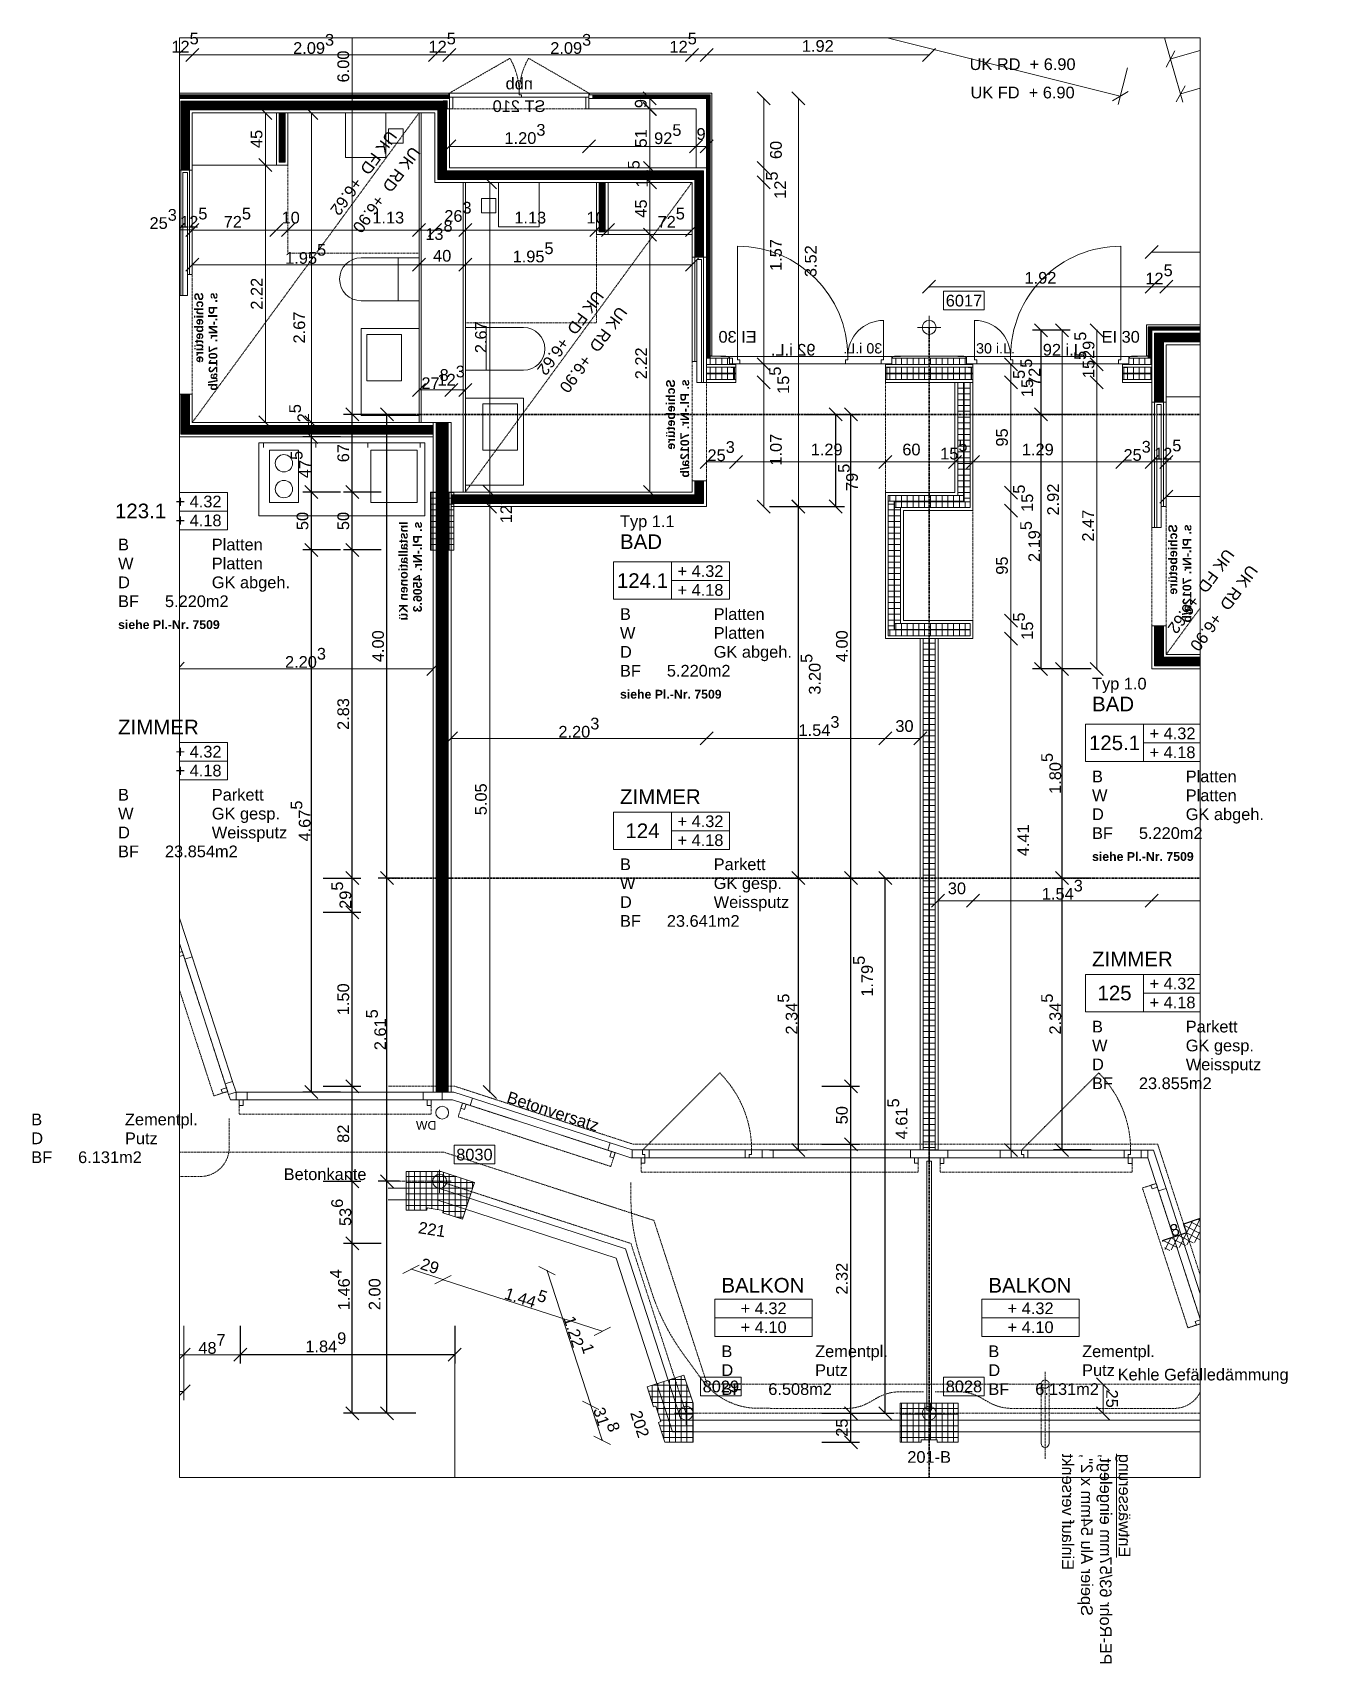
# Model space of a CAD drawing. Header units: metres. Extents: x -1 to 282, y -100 to 261.
import ezdxf

# ---------------------------------------------------------------- set-up
doc = ezdxf.new("R2010")
doc.units = ezdxf.units.M
doc.header["$LTSCALE"] = 0.00508
doc.header["$PDMODE"] = 1
for name, pattern in [('gestrichelt-klein', [0.19685, 0.068898, -0.127953]), ('Ohne Titel-12', [1.041641, 0.625, -0.208282, 0.069427, -0.138931]), ('Ohne Titel-13', [0.277778, 0.138889, -0.138889]), ('Ohne Titel-16', [0.19684, 0.069505, -0.127335]), ('Ohne Titel-2', [0.590515, 0.393675, -0.19684]), ('Ohne Titel-6', [1.0537, 0.590515, -0.19684, 0.069505, -0.19684]), ('Ohne Titel-9', [2.558905, 1.968385, -0.19684, 0.19684, -0.19684])]:
    doc.linetypes.add(name, pattern=pattern)
for name, color, linetype, lineweight in [('211.5_Beton', 7, 'Continuous', 25), ('211.5_Betonkante', 7, 'Ohne Titel-2', 18), ('211.5_Sichtbeton', 7, 'Continuous', 25), ('212.2_Betonelemente', 7, 'Continuous', 18), ('221_Fenster', 7, 'Continuous', 9), ('221_Fensterrahmen', 7, 'Continuous', 13), ('222_Spengler', 7, 'Continuous', 18), ('228_Sonnenschutz', 7, 'Ohne Titel-13', 9), ('251_Sanitaerapparate', 7, 'Continuous', 5), ('258_Kueche', 7, 'Continuous', 5), ('271_Gipserarbeiten-allgemein', 7, 'Continuous', 18), ('273.0_Innentueren', 7, 'Continuous', 18), ('273.1_Wandschraenke', 7, 'Continuous', 9), ('Linien-0.03', 7, 'Continuous', 5), ('Linien-0.06', 7, 'Continuous', 5), ('Linien-0.10', 7, 'Continuous', 9), ('Linien-Detailierung', 7, 'Continuous', 5), ('Linien-gestrichelt', 7, 'gestrichelt-klein', 5), ('Linien-gestrichelt 0.13', 7, 'Ohne Titel-16', 13), ('Linien-stripu', 7, 'Ohne Titel-6', 5), ('Linien-stripu abgehängte Decke', 7, 'Ohne Titel-12', 13), ('Symbole', 7, 'Continuous', 5), ('Text-Raumstempel', 7, 'Continuous', 5)]:
    doc.layers.add(name, color=color, linetype=linetype, lineweight=lineweight)
for name, color, linetype, lineweight, true_color in [('271_Gipserarbeiten-LBW 10.0cm', 7, 'Continuous', 18, 0x6c00d2), ('271_Gipserarbeiten-LBW 12.5cm', 7, 'Continuous', 18, 0x117d81), ('271_Gipserarbeiten-LBW 15.5cm', 7, 'Continuous', 18, 0x428110), ('271_Gipserarbeiten-LBW Duofix', 7, 'Continuous', 18, 0x8e0c0c), ('271_Gipserarbeiten-LBW Schacht', 7, 'Continuous', 18, 0x811264), ('273.1_Akustikplatte', 7, 'Continuous', 13, 0xe95800), ('Bemaßung-Fassadenstützen', 7, 'Continuous', 5, 0x1b8e0b), ('Bemaßung-Leichtbau', 7, 'Continuous', 5, 0xb54400), ('Bemaßung-Rohbau', 7, 'Continuous', 5, 0x000000), ('Linien-Achsen', 7, 'Ohne Titel-9', 35, 0x0099ff), ('Linien-grau', 7, 'Continuous', 5, 0x888888), ('Text-allgemein', 7, 'Continuous', 5, 0x000000), ('Text-Feuerpolizei', 7, 'Continuous', 5, 0xdd0000), ('Text-Koordinaten', 7, 'Continuous', 5, 0x000000), ('Text-siehe spez. Plan', 7, 'Continuous', 5, 0x000000)]:
    doc.layers.add(name, color=color, linetype=linetype, lineweight=lineweight, true_color=true_color)
doc.styles.add('Arial', font='arial.ttf')
doc.styles.add('Arial (bold)', font='')
doc.styles.get('Arial (bold)').set_extended_font_data('Arial', bold=True)
doc.dimstyles.new('vbk_50', dxfattribs={"dimtxt": 101.016365, "dimasz": 0.002245, "dimexe": 0.0015, "dimexo": 0.003, "dimgap": 0.0005, "dimtad": 1, "dimdec": 3, "dimzin": 3, "dimdsep": 46, "dimtxsty": 'Arial', "dimblk": 'VW_SLASH', "dimblk1": 'VW_SLASH', "dimblk2": 'VW_SLASH', "dimcen": 0, "dimdle": 0.002, "dimazin": 0, "dimtfac": 0.9, "dimtdec": 3, "dimtix": 1, "dimtmove": 0, "dimatfit": 0, "dimldrblk": 'DOT', "dimfxl": 0.005, "dimfxlon": 1, "dimfrac": 2, "dimtolj": 1, "dimtzin": 3, "dimarcsym": 0})
pattern_1 = [(90, (0, 0), (0.05, 0), [])]
pattern_2 = [(0, (0, 0), (3e-18, -0.05), [])]
pattern_3 = [(180, (0, 0), (-2e-17, 0.05), [])]
pattern_4 = [(270, (0, 0), (-0.05, 6e-18), [])]
pattern_5 = [(0, (0, 0), (0, 0.05), []), (90, (0, 0), (0.05, 0), [])]
pattern_6 = [(180, (-31.357545, -155.136867), (3e-18, 0.05), [])]
pattern_7 = [(90, (-31.357545, -155.136867), (0.05, 0), [])]
pattern_8 = [(0, (-31.357545, -155.136867), (3e-18, -0.05), [])]
pattern_9 = [(270, (-31.357545, -155.136867), (-0.05, 6e-18), [])]
pattern_10 = [(0, (-31.357545, -6.638876), (3e-18, -0.05), [])]
pattern_11 = [(180, (-197.024983, -119.902227), (3e-18, 0.05), [])]

msp = doc.modelspace()

# ---------------------------------------------------------------- texts
at = {"layer": 'Bemaßung-Rohbau', "insert": (67.5517, 253.0251), "char_height": 2.58856, "attachment_point": 5, "rotation": 90, "style": 'Arial'}
msp.add_mtext('\\A1;6.00', dxfattribs=at)
at = {"layer": 'Bemaßung-Rohbau', "insert": (103.4492, 24.099), "char_height": 2.588564, "width": 23.185411, "attachment_point": 7, "rotation": 342, "line_spacing_factor": 0.967741, "style": 'Arial'}
msp.add_mtext('Betonversatz ', dxfattribs=at)
at = {"layer": 'Bemaßung-Rohbau', "insert": (38.5269, -29.3062), "char_height": 2.588564, "attachment_point": 5, "style": 'Arial'}
msp.add_mtext('\\A1;48\\S7^ ;', dxfattribs=at)
at = {"layer": 'Linien-0.03', "insert": (54.3721, 6.8755), "char_height": 2.58856, "attachment_point": 7, "line_spacing_factor": 0.967741, "style": 'Arial'}
msp.add_mtext('Betonkante', dxfattribs=at)

# ---------------------------------------------------------------- blocks, each defined once
blk = doc.blocks.new('TUER_GR_90_30_15.5-Blendrahm_Zi')
at = {"layer": '271_Gipserarbeiten-LBW 15.5cm', "flags": 128}
for points in [[(-0.685, 0.077), (-0.645, 0.077), (-0.645, -0.078), (-0.685, -0.078)], [(0.685, 0.077), (0.645, 0.077), (0.645, -0.078), (0.685, -0.078)]]:
    blk.add_lwpolyline(points, dxfattribs=at)
at = {"layer": '273.0_Innentueren', "flags": 128}
blk.add_lwpolyline([(-0.7, 0.147), (0.7, 0.147), (0.7, 0.083), (-0.7, 0.083)], close=True, dxfattribs=at)
for points in [[(-0.63, 0.147), (-0.63, 0.118), (-0.61, 0.118), (-0.61, 0.083)], [(-0.32, 0.147), (-0.32, 0.118), (-0.3, 0.118), (-0.3, 0.083)], [(0.63, 0.147), (0.63, 0.118), (0.61, 0.118), (0.61, 0.083)]]:
    blk.add_lwpolyline(points, dxfattribs=at)
at = {"layer": '273.1_Akustikplatte', "flags": 128}
for points in [[(-0.775, 0.147), (-0.705, 0.147), (-0.705, 0.132), (-0.775, 0.132)], [(0.775, 0.147), (0.705, 0.147), (0.705, 0.132), (0.775, 0.132)]]:
    blk.add_lwpolyline(points, dxfattribs=at)
at = {"layer": 'Linien-0.03'}
for p, q in [((0.63, 0.147), (0.63, 1.097)), ((-0.63, 0.147), (-0.63, 0.458))]:
    blk.add_line(p, q, dxfattribs=at)
at = {"layer": 'Linien-0.03', "flags": 128}
for points in [[(-0.685, 0.052), (-0.657, 0.052), (-0.657, -0.053), (-0.685, -0.053)], [(0.685, 0.052), (0.657, 0.052), (0.657, -0.053), (0.685, -0.053)]]:
    blk.add_lwpolyline(points, dxfattribs=at)
at = {"layer": 'Linien-0.03'}
for centre, radius, start, end in [((0.63, 0.147), 0.95, 90, 180), ((-0.63, 0.147), 0.31, 0, 90)]:
    blk.add_arc(centre, radius, start, end, dxfattribs=at)
at = {"layer": 'Linien-0.03', "linetype": 'Continuous', "lineweight": 5}
for p in [(-0.645, 0.077), (0.645, 0.077)]:
    blk.add_point(p, dxfattribs=at)
at = {"layer": 'Text-allgemein', "attachment_point": 8, "line_spacing_factor": 0.967741, "style": 'Arial'}
for s, insert, char_height in [('30 i.L.', (-0.45, 0.171), 0.0884), ('92 i.L.', (0.15, 0.152), 0.101)]:
    blk.add_mtext(s, dxfattribs=dict(at, insert=insert, char_height=char_height))
at = {"layer": 'Text-Feuerpolizei', "insert": (0.465, 0.366), "char_height": 0.101, "attachment_point": 1, "line_spacing_factor": 0.967741, "style": 'Arial'}
blk.add_mtext('EI 30', dxfattribs=at)
blk = doc.blocks.new('Gruppe-9-1')
at = {"layer": '271_Gipserarbeiten-LBW 15.5cm'}
blk.add_line((-0.3775, -0.122), (-0.3775, -0.266), dxfattribs=at)
at = {"layer": 'Linien-0.03'}
for p, q in [((-0.2225, -0.1995), (-0.3775, -0.1995)), ((-0.3525, -0.23), (-0.3525, -0.1995))]:
    blk.add_line(p, q, dxfattribs=at)
blk = doc.blocks.new('GRUP_GR_Garderobenwand (2D)')
at = {"layer": 'Linien-0.03', "linetype": 'Continuous', "lineweight": 5}
h = blk.add_hatch(dxfattribs=at)
h.set_pattern_fill('DÄMMSTOFF 1MM', style=0, pattern_type=2)
h.set_pattern_definition(pattern_1)
h.paths.add_polyline_path([(-1.92, 0.0095), (-1.92, -0.0445), (-1.7225, -0.0445), (-1.7225, 0.0095)])
h = blk.add_hatch(dxfattribs=at)
h.set_pattern_fill('DÄMMSTOFF 1MM', style=0, pattern_type=2)
h.set_pattern_definition(pattern_1)
h.paths.add_polyline_path([(-0.3225, 0.0095), (-0.3225, -0.0445), (0.3225, -0.0445), (0.3225, 0.0095)])
h = blk.add_hatch(dxfattribs=at)
h.set_pattern_fill('DÄMMSTOFF 1MM', style=0, pattern_type=2)
h.set_pattern_definition(pattern_1)
h.paths.add_polyline_path([(1.6975, 0.0095), (1.6975, -0.0445), (1.92, -0.0445), (1.92, 0.0095)])
h = blk.add_hatch(dxfattribs=at)
h.set_pattern_fill('DÄMMSTOFF 1MM', style=0, pattern_type=2)
h.set_pattern_definition(pattern_1)
h.paths.add_polyline_path([(-1.92, -0.0695), (-1.92, -0.1195), (-1.6675, -0.1195), (-1.6675, -0.0695)])
h = blk.add_hatch(dxfattribs=at)
h.set_pattern_fill('DÄMMSTOFF 1MM', style=0, pattern_type=2)
h.set_pattern_definition(pattern_1)
h.paths.add_polyline_path([(-1.92, -0.1245), (-1.92, -0.1745), (-1.6675, -0.1745), (-1.6675, -0.1245)])
h = blk.add_hatch(dxfattribs=at)
h.set_pattern_fill('DÄMMSTOFF 1MM', style=0, pattern_type=2)
h.set_pattern_definition(pattern_1)
h.paths.add_polyline_path([(-0.3775, -0.0695), (-0.3775, -0.1195), (0.3775, -0.1195), (0.3775, -0.0695)])
h = blk.add_hatch(dxfattribs=at)
h.set_pattern_fill('DÄMMSTOFF 1MM', style=0, pattern_type=2)
h.set_pattern_definition(pattern_1)
h.paths.add_polyline_path([(-0.3775, -0.1245), (-0.3775, -0.1745), (0.3775, -0.1745), (0.3775, -0.1245)])
h = blk.add_hatch(dxfattribs=at)
h.set_pattern_fill('DÄMMSTOFF 1MM', style=0, pattern_type=2)
h.set_pattern_definition(pattern_1)
h.paths.add_polyline_path([(1.6675, -0.0695), (1.6675, -0.1195), (1.92, -0.1195), (1.92, -0.0695)])
h = blk.add_hatch(dxfattribs=at)
h.set_pattern_fill('DÄMMSTOFF 1MM', style=0, pattern_type=2)
h.set_pattern_definition(pattern_1)
h.paths.add_polyline_path([(1.6675, -0.1245), (1.6675, -0.1745), (1.92, -0.1745), (1.92, -0.1245)])
h = blk.add_hatch(dxfattribs=at)
h.set_pattern_fill('DÄMMSTOFF 1MM', angle=90, style=0, pattern_type=2)
h.set_pattern_definition([(180, (0, 0), (3e-18, 0.05), [])])
h.paths.add_polyline_path([(-0.3525, -1.2295), (-0.3025, -1.2295), (-0.3025, -0.1995), (-0.3525, -0.1995)])
h = blk.add_hatch(dxfattribs=at)
h.set_pattern_fill('DÄMMSTOFF 1MM', angle=90, style=0, pattern_type=2)
h.set_pattern_definition(pattern_3)
h.paths.add_polyline_path([(-0.2975, -1.1745), (-0.2475, -1.1745), (-0.2475, -0.1995), (-0.2975, -0.1995)])
h = blk.add_hatch(dxfattribs=at)
h.set_pattern_fill('DÄMMSTOFF 1MM', angle=180, style=0, pattern_type=2)
h.set_pattern_definition(pattern_4)
h.paths.add_polyline_path([(0.2975, -1.2795), (0.2975, -1.2295), (-0.3525, -1.2295), (-0.3525, -1.2795)])
h = blk.add_hatch(dxfattribs=at)
h.set_pattern_fill('DÄMMSTOFF 1MM', angle=180, style=0, pattern_type=2)
h.set_pattern_definition(pattern_4)
h.paths.add_polyline_path([(0.3525, -1.2245), (0.3525, -1.1745), (-0.2975, -1.1745), (-0.2975, -1.2245)])
h = blk.add_hatch(dxfattribs=at)
h.set_pattern_fill('DÄMMSTOFF 1MM', angle=90, style=0, pattern_type=2)
h.set_pattern_definition(pattern_3)
h.paths.add_polyline_path([(0.3025, -2.3345), (0.3525, -2.3345), (0.3525, -1.2245), (0.3025, -1.2245)])
h = blk.add_hatch(dxfattribs=at)
h.set_pattern_fill('DÄMMSTOFF 1MM', angle=90, style=0, pattern_type=2)
h.set_pattern_definition(pattern_3)
h.paths.add_polyline_path([(0.2475, -2.2795), (0.2975, -2.2795), (0.2975, -1.2795), (0.2475, -1.2795)])
h = blk.add_hatch(dxfattribs=at)
h.set_pattern_fill('DÄMMSTOFF 1MM', angle=180, style=0, pattern_type=2)
h.set_pattern_definition(pattern_4)
h.paths.add_polyline_path([(0.2975, -2.3295), (0.2975, -2.2795), (-0.3525, -2.2795), (-0.3525, -2.3295)])
h = blk.add_hatch(dxfattribs=at)
h.set_pattern_fill('DÄMMSTOFF 1MM', angle=180, style=0, pattern_type=2)
h.set_pattern_definition(pattern_4)
h.paths.add_polyline_path([(0.3525, -2.3845), (0.3525, -2.3345), (-0.3525, -2.3345), (-0.3525, -2.3845)])
h = blk.add_hatch(dxfattribs=at)
h.set_pattern_fill('DÄMMSTOFF 1MM', angle=-90, style=0, pattern_type=2)
h.set_pattern_definition(pattern_2)
h.paths.add_polyline_path([(-0.0025, -2.4095), (-0.0525, -2.4095), (-0.0525, -6.82), (-0.0025, -6.82)])
h = blk.add_hatch(dxfattribs=at)
h.set_pattern_fill('DÄMMSTOFF 1MM', angle=-90, style=0, pattern_type=2)
h.set_pattern_definition(pattern_2)
h.paths.add_polyline_path([(0.0525, -2.4095), (0.0025, -2.4095), (0.0025, -6.82), (0.0525, -6.82)])
at = {"layer": '271_Gipserarbeiten-LBW 15.5cm'}
for p, q in [((-1.92, -0.0445), (-1.6675, -0.0445)), ((-1.6675, -0.1995), (-1.6675, -0.0445)), ((-0.3775, -0.0445), (0.3775, -0.0445)), ((-0.3775, -0.1995), (-0.3775, -0.0445)), ((0.3775, -0.1995), (0.3775, -0.0445)), ((1.6675, -0.0445), (1.92, -0.0445)), ((1.6675, -0.1995), (1.6675, -0.0445)), ((-1.92, -0.1995), (-1.6675, -0.1995)), ((-0.3775, -0.1995), (-0.3775, -1.3045)), ((-0.2225, -0.1995), (0.3775, -0.1995)), ((-0.2225, -0.1995), (-0.2225, -1.1495)), ((1.6675, -0.1995), (1.92, -0.1995)), ((-0.2225, -1.1495), (0.3775, -1.1495)), ((0.3775, -1.1495), (0.3775, -2.4095)), ((-0.3775, -1.3045), (0.2225, -1.3045)), ((0.2225, -1.3045), (0.2225, -2.2545)), ((-0.3775, -2.4095), (-0.3775, -2.2545)), ((-0.3775, -2.2545), (-0.3525, -2.2545)), ((-0.3525, -2.2545), (0.2225, -2.2545)), ((-0.3525, -2.4095), (-0.3775, -2.4095)), ((-0.3525, -2.4095), (-0.0775, -2.4095)), ((-0.0775, -2.4095), (-0.0775, -6.82)), ((0.0775, -2.4095), (0.0775, -6.82)), ((0.0775, -2.4095), (0.3775, -2.4095)), ((-0.0775, -6.82), (0.0775, -6.82))]:
    blk.add_line(p, q, dxfattribs=at)
at = {"layer": '273.1_Akustikplatte'}
for p, q in [((-1.89, 0.0255), (-1.745, 0.0255)), ((-1.89, 0.0095), (-1.89, 0.0255)), ((-1.89, 0.0095), (-1.745, 0.0095)), ((-0.3, 0.0255), (0.3, 0.0255)), ((-0.3, 0.0095), (0.3, 0.0095)), ((1.89, 0.0255), (1.753, 0.0255)), ((1.89, 0.0095), (1.753, 0.0095)), ((1.89, 0.0255), (1.89, 0.0095))]:
    blk.add_line(p, q, dxfattribs=at)
at = {"layer": 'Linien-0.03'}
for p, q in [((-1.92, 0.0095), (-1.7225, 0.0095)), ((-1.92, 0.0095), (-1.7225, 0.0095)), ((-1.92, -0.0445), (-1.92, 0.0095)), ((-1.7225, -0.0445), (-1.7225, 0.0095)), ((-0.3225, 0.0095), (0.3225, 0.0095)), ((-0.3225, 0.0095), (0.3225, 0.0095)), ((-0.3225, -0.0445), (-0.3225, 0.0095)), ((0.3225, -0.0445), (0.3225, 0.0095)), ((1.6975, 0.0095), (1.92, 0.0095)), ((1.6975, 0.0095), (1.92, 0.0095)), ((1.6975, -0.0445), (1.6975, 0.0095)), ((1.92, -0.0445), (1.92, 0.0095)), ((-1.92, -0.0445), (-1.7225, -0.0445)), ((-1.92, -0.0445), (-1.7225, -0.0445)), ((-1.92, -0.0445), (-1.6675, -0.0445)), ((-1.92, -0.0695), (-1.6675, -0.0695)), ((-1.92, -0.1195), (-1.6675, -0.1195)), ((-1.92, -0.1245), (-1.6675, -0.1245)), ((-0.3775, -0.0445), (0.3775, -0.0445)), ((-0.3775, -0.0695), (0.3775, -0.0695)), ((-0.3775, -0.1195), (0.3775, -0.1195)), ((-0.3775, -0.1245), (0.3775, -0.1245)), ((-0.3225, -0.0445), (0.3225, -0.0445)), ((-0.3225, -0.0445), (0.3225, -0.0445)), ((1.6675, -0.0445), (1.92, -0.0445)), ((1.6675, -0.0695), (1.92, -0.0695)), ((1.6675, -0.1195), (1.92, -0.1195)), ((1.6675, -0.1245), (1.92, -0.1245)), ((1.6975, -0.0445), (1.92, -0.0445)), ((1.6975, -0.0445), (1.92, -0.0445)), ((-1.92, -0.1745), (-1.6675, -0.1745)), ((-1.92, -0.1995), (-1.6675, -0.1995)), ((-0.3775, -0.1745), (0.3775, -0.1745)), ((-0.3775, -0.1995), (0.3775, -0.1995)), ((-0.3775, -0.1995), (-0.3775, -1.3045)), ((-0.3525, -0.1995), (-0.3525, -1.2295)), ((-0.3025, -0.1995), (-0.3025, -1.2295)), ((-0.2975, -0.1995), (-0.2975, -1.1745)), ((-0.2475, -0.1995), (-0.2475, -1.1745)), ((-0.2225, -0.1995), (-0.2225, -1.1495)), ((1.6675, -0.1745), (1.92, -0.1745)), ((1.6675, -0.1995), (1.92, -0.1995)), ((-0.3525, -1.2295), (-0.3525, -1.2795)), ((-0.3025, -1.2295), (0.2975, -1.2295)), ((-0.2975, -1.1745), (-0.2975, -1.2245)), ((-0.2975, -1.2245), (0.3025, -1.2245)), ((-0.2475, -1.1745), (0.3525, -1.1745)), ((-0.2225, -1.1495), (0.3775, -1.1495)), ((0.2975, -1.2295), (0.2975, -1.2795)), ((0.3025, -1.2245), (0.3025, -2.3345)), ((0.3525, -1.1745), (0.3525, -1.2245)), ((0.3525, -1.2245), (0.3525, -2.3345)), ((0.3775, -1.1495), (0.3775, -2.4095)), ((-0.3775, -1.3045), (0.2225, -1.3045)), ((-0.3525, -1.2795), (0.2475, -1.2795)), ((0.2225, -1.3045), (0.2225, -2.2545)), ((0.2475, -1.2795), (0.2475, -2.2795)), ((0.2975, -1.2795), (0.2975, -2.2795)), ((-0.3775, -2.2545), (0.2225, -2.2545)), ((-0.3525, -2.2795), (0.2475, -2.2795)), ((-0.3525, -2.2795), (-0.3525, -2.3295)), ((-0.3525, -2.3295), (0.2975, -2.3295)), ((-0.3525, -2.3295), (-0.3525, -2.3345)), ((-0.3525, -2.3345), (0.3025, -2.3345)), ((-0.3525, -2.3345), (-0.3525, -2.3845)), ((-0.3525, -2.3845), (0.3525, -2.3845)), ((0.2975, -2.3295), (0.2975, -2.2795)), ((0.3525, -2.3845), (0.3525, -2.3345)), ((-0.3775, -2.4095), (0.3775, -2.4095)), ((-0.0775, -2.4095), (-0.0775, -6.82)), ((-0.0525, -2.4095), (-0.0525, -6.82)), ((-0.0025, -2.4095), (-0.0025, -6.82)), ((0.0025, -2.4095), (0.0025, -6.82)), ((0.0525, -2.4095), (0.0525, -6.82)), ((0.0775, -2.4095), (0.0775, -6.82))]:
    blk.add_line(p, q, dxfattribs=at)
at = {"layer": 'Linien-0.03', "color": 7, "linetype": 'Continuous', "lineweight": 5}
for p, q in [((-1.92, -0.0695), (-1.6675, -0.0695)), ((-1.92, -0.1195), (-1.6675, -0.1195)), ((-1.92, -0.1245), (-1.6675, -0.1245)), ((-0.3775, -0.0695), (0.3775, -0.0695)), ((-0.3775, -0.1195), (0.3775, -0.1195)), ((-0.3775, -0.1245), (0.3775, -0.1245)), ((1.6675, -0.0695), (1.92, -0.0695)), ((1.6675, -0.1195), (1.92, -0.1195)), ((1.6675, -0.1245), (1.92, -0.1245)), ((-1.92, -0.1745), (-1.6675, -0.1745)), ((-0.3775, -0.1745), (0.3775, -0.1745)), ((-0.3525, -0.1995), (-0.3525, -1.2295)), ((-0.3025, -0.1995), (-0.3025, -1.2295)), ((-0.2975, -0.1995), (-0.2975, -1.1745)), ((-0.2475, -0.1995), (-0.2475, -1.1745)), ((1.6675, -0.1745), (1.92, -0.1745)), ((-0.3025, -1.2295), (-0.3525, -1.2295)), ((-0.3025, -1.2295), (-0.3525, -1.2295)), ((-0.3525, -1.2295), (-0.3525, -1.2795)), ((-0.3025, -1.2295), (0.2975, -1.2295)), ((-0.2475, -1.1745), (-0.2975, -1.1745)), ((-0.2475, -1.1745), (-0.2975, -1.1745)), ((-0.2975, -1.1745), (-0.2975, -1.2245)), ((-0.2975, -1.2245), (0.3025, -1.2245)), ((-0.2475, -1.1745), (0.3525, -1.1745)), ((0.2975, -1.2295), (0.2975, -1.2795)), ((0.3025, -1.2245), (0.3025, -2.3345)), ((0.3525, -1.2245), (0.3025, -1.2245)), ((0.3525, -1.2245), (0.3025, -1.2245)), ((0.3525, -1.1745), (0.3525, -1.2245)), ((0.3525, -1.2245), (0.3525, -2.3345)), ((-0.3525, -1.2795), (0.2475, -1.2795)), ((0.2475, -1.2795), (0.2475, -2.2795)), ((0.2975, -1.2795), (0.2475, -1.2795)), ((0.2975, -1.2795), (0.2475, -1.2795)), ((0.2975, -1.2795), (0.2975, -2.2795)), ((-0.3525, -2.2795), (0.2475, -2.2795)), ((-0.3525, -2.3295), (0.2975, -2.3295)), ((-0.3525, -2.3345), (0.3025, -2.3345)), ((-0.3525, -2.3845), (0.3525, -2.3845)), ((0.2975, -2.2795), (0.2475, -2.2795)), ((0.2475, -2.2795), (0.2975, -2.2795)), ((0.2975, -2.2795), (0.2975, -2.3295)), ((0.3525, -2.3345), (0.3025, -2.3345)), ((0.3025, -2.3345), (0.3525, -2.3345)), ((0.3525, -2.3345), (0.3525, -2.3845)), ((-0.0525, -2.4095), (-0.0525, -6.82)), ((-0.0025, -2.4095), (-0.0025, -6.82)), ((0.0025, -2.4095), (0.0025, -6.82)), ((0.0525, -2.4095), (0.0525, -6.82))]:
    blk.add_line(p, q, dxfattribs=at)
at = {"layer": 'Linien-0.03', "flags": 128}
blk.add_lwpolyline([(-0.02, -6.915), (0.02, -6.915), (0.02, -9.065), (-0.02, -9.065)], close=True, dxfattribs=at)
at = {"layer": 'Linien-0.03', "linetype": 'Continuous', "lineweight": 5}
blk.add_point((0, -6.82), dxfattribs=at)
at = {"layer": 'Linien-stripu'}
for p, q in [((0.3775, -0.1995), (0.3775, -1.1495)), ((-0.3775, -1.3045), (-0.3775, -2.2545))]:
    blk.add_line(p, q, dxfattribs=at)
at = {"layer": 'Linien-0.03', "color": 7, "xscale": -1}
blk.add_blockref('TUER_GR_90_30_15.5-Blendrahm_Zi', (-1.0225, -0.122), dxfattribs=at)
at = {"layer": 'Linien-0.03', "color": 7}
for name, p in [('TUER_GR_90_30_15.5-Blendrahm_Zi', (1.0225, -0.122)), ('Gruppe-9-1', (0, 0))]:
    blk.add_blockref(name, p, dxfattribs=at)
blk = doc.blocks.new('FEN_GR-Tür')
at = {"layer": '221_Fenster', "flags": 128}
blk.add_lwpolyline([(-0.415, 0.035), (0.415, 0.035), (0.415, -0.032), (-0.415, -0.032)], close=True, dxfattribs=at)
at = {"layer": '221_Fensterrahmen', "flags": 128}
for points in [[(-0.56, 0.035), (-0.56, -0.032), (-0.45, -0.032), (-0.45, -0.004), (-0.47, -0.004), (-0.47, 0.035)], [(-0.47, 0.035), (-0.47, -0.004), (-0.45, -0.004), (-0.45, -0.032), (-0.415, -0.032), (-0.415, 0.035)], [(0.47, 0.035), (0.47, -0.004), (0.45, -0.004), (0.45, -0.032), (0.415, -0.032), (0.415, 0.035)], [(0.56, 0.035), (0.56, -0.032), (0.45, -0.032), (0.45, -0.004), (0.47, -0.004), (0.47, 0.035)]]:
    blk.add_lwpolyline(points, close=True, dxfattribs=at)
at = {"layer": 'Linien-gestrichelt'}
blk.add_line((-0.47, 0.035), (0.195, 0.7), dxfattribs=at)
blk.add_arc((-0.47, 0.035), 0.94, 0, 45, dxfattribs=at)
blk = doc.blocks.new('228')
at = {"layer": '228_Sonnenschutz', "linetype": 'Continuous', "flags": 128}
blk.add_lwpolyline([(0.035, 0), (0.068, 0), (0.068, -0.048), (0.035, -0.048)], close=True, dxfattribs=at)
at = {"layer": '228_Sonnenschutz', "flags": 128}
blk.add_lwpolyline([(-0.417, 0), (0.068, 0), (0.068, -0.125), (-0.417, -0.125)], dxfattribs=at)
at = {"layer": 'Linien-0.03', "linetype": 'Continuous', "lineweight": 5}
blk.add_point((0, 0), dxfattribs=at)
blk = doc.blocks.new('GRUP_GR_Zi-Typ2.0 (2D)')
at = {"layer": '221_Fenster', "flags": 128}
for points in [[(3.938, -6.298), (3.959, -6.361), (2.772, -6.747), (2.752, -6.683)], [(0.162, -6.745), (1.346, -6.745), (1.346, -6.812), (0.162, -6.812)]]:
    blk.add_lwpolyline(points, close=True, dxfattribs=at)
at = {"layer": '221_Fensterrahmen', "flags": 128}
for points in [[(3.938, -6.298), (4.1, -6.245), (4.2, -6.245), (4.2, -6.312), (4.112, -6.312), (3.959, -6.361)], [(0, -6.745), (0.162, -6.745), (0.162, -6.812), (0, -6.812)], [(1.346, -6.745), (1.441, -6.745), (1.441, -6.812), (1.346, -6.812)], [(2.561, -6.745), (2.752, -6.683), (2.772, -6.747), (2.572, -6.812), (2.561, -6.812)]]:
    blk.add_lwpolyline(points, close=True, dxfattribs=at)
at = {"layer": '228_Sonnenschutz'}
for p, q in [((3.207, -6.737), (3.601, -6.609)), ((0.579, -6.937), (2, -6.937))]:
    blk.add_line(p, q, dxfattribs=at)
at = {"layer": 'Bemaßung-Leichtbau', "linetype": 'Continuous', "lineweight": 5}
for p in [(1.874, 2.371), (1.874, 2.325), (-1.92, 1.725), (-1.643, 1.04), (1.92, -1.07), (-1.92, -1.195), (1.627, -1.195), (1.92, -1.195), (4.122, -1.195), (4.2, -1.195), (0, -2.444), (1.627, -3.353), (2.561, -6.745)]:
    blk.add_point(p, dxfattribs=at)
at = {"layer": '221_Fenster', "color": 7, "xscale": -1, "rotation": 359.9999999999997}
blk.add_blockref('FEN_GR-Tür', (2.001, -6.78), dxfattribs=at)
at = {"layer": '221_Fensterrahmen', "color": 7}
for p, rotation in [((3.959, -6.361), 17.99948405116051), ((2.416, -6.812), 359.9999857334515)]:
    blk.add_blockref('228', p, dxfattribs=dict(at, rotation=rotation))
at = {"layer": '221_Fensterrahmen', "color": 7, "xscale": -1}
for p, rotation in [((2.772, -6.747), 17.99948405118167), ((0.162, -6.812), 1.426656773092975e-05)]:
    blk.add_blockref('228', p, dxfattribs=dict(at, rotation=rotation))
at = {"layer": 'Symbole', "color": 7}
blk.add_blockref('GRUP_GR_Garderobenwand (2D)', (0, 0.075), dxfattribs=at)
blk = doc.blocks.new('VW_SLASH')
at = {"color": 0, "linetype": 'ByBlock', "lineweight": -2}
blk.add_line((0.5, 0), (-1, 0), dxfattribs=at)
at = {"color": 0, "lineweight": 20, "flags": 128}
blk.add_lwpolyline([(25, 25), (-25, -25)], dxfattribs=at)
blk = doc.blocks.new('*D58')
at = {"layer": 'Bemaßung-Leichtbau', "color": 0, "lineweight": -2, "transparency": 16777216}
for p, q in [((-2.203, -1.995), (-2.203, -2.002)), ((-0.002, -2), (-2.2, -2)), ((0, -1.995), (0, -2.002))]:
    blk.add_line(p, q, dxfattribs=at)
at = {"layer": 'Defpoints', "color": 0, "transparency": 16777216}
for p in [(-2.203, 0), (0, 0), (-2.203, -2)]:
    blk.add_point(p, dxfattribs=at)
at = {"layer": 'Bemaßung-Leichtbau', "color": 0, "lineweight": -2, "transparency": 16777216, "xscale": 0.00224482421875, "yscale": 0.00224482421875, "zscale": 0.00224482421875}
for p, rotation in [((-2.203, -2), 179.9999999999996), ((0, -2), 359.9999999999997)]:
    blk.add_blockref('VW_SLASH', p, dxfattribs=dict(at, rotation=rotation))
at = {"layer": 'Bemaßung-Leichtbau', "color": 0, "transparency": 16777216, "insert": (-1.101, -1.908), "char_height": 0.10102, "attachment_point": 5, "style": 'Arial'}
blk.add_mtext('\\A1;2.20\\S3^ ;', dxfattribs=at)
blk = doc.blocks.new('_DOT')
at = {"color": 0, "linetype": 'ByBlock', "lineweight": -2}
blk.add_line((-0.5, 0), (-1, 0), dxfattribs=at)
at = {"color": 0, "linetype": 'ByBlock', "const_width": 0.5}
blk.add_lwpolyline([(-0.25, 0, 1), (0.25, 0, 1)], format="xyb", close=True, dxfattribs=at)
blk = doc.blocks.new('*D59')
at = {"layer": 'Bemaßung-Leichtbau', "color": 0, "lineweight": -2, "transparency": 16777216}
for p, q in [((0, -1.995), (0, -2.002)), ((1.54, -2), (0.002, -2)), ((1.543, -1.995), (1.543, -2.002))]:
    blk.add_line(p, q, dxfattribs=at)
at = {"layer": 'Defpoints', "color": 0, "transparency": 16777216}
for p in [(0, 0), (1.543, -1.14), (0, -2)]:
    blk.add_point(p, dxfattribs=at)
at = {"layer": 'Bemaßung-Leichtbau', "color": 0, "lineweight": -2, "transparency": 16777216, "xscale": 0.00224482421875, "yscale": 0.00224482421875, "zscale": 0.00224482421875, "rotation": 180}
blk.add_blockref('VW_SLASH', (0, -2), dxfattribs=at)
at = {"layer": 'Bemaßung-Leichtbau', "color": 0, "lineweight": -2, "transparency": 16777216, "xscale": 0.00224482421875, "yscale": 0.00224482421875, "zscale": 0.00224482421875}
blk.add_blockref('VW_SLASH', (1.543, -2), dxfattribs=at)
at = {"layer": 'Bemaßung-Leichtbau', "color": 0, "transparency": 16777216, "insert": (0.97, -1.894), "char_height": 0.10102, "attachment_point": 5, "style": 'Arial'}
blk.add_mtext('\\A1;1.54\\S3^ ;', dxfattribs=at)
blk = doc.blocks.new('*D60')
at = {"layer": 'Bemaßung-Leichtbau', "color": 0, "lineweight": -2, "transparency": 16777216}
for p, q in [((1.543, -1.995), (1.543, -2.002)), ((1.84, -2), (1.545, -2)), ((1.843, -1.995), (1.843, -2.002))]:
    blk.add_line(p, q, dxfattribs=at)
at = {"layer": 'Defpoints', "color": 0, "transparency": 16777216}
for p in [(1.543, -1.14), (1.843, -1.14), (1.543, -2)]:
    blk.add_point(p, dxfattribs=at)
at = {"layer": 'Bemaßung-Leichtbau', "color": 0, "lineweight": -2, "transparency": 16777216, "xscale": 0.00224482421875, "yscale": 0.00224482421875, "zscale": 0.00224482421875, "rotation": 180}
blk.add_blockref('VW_SLASH', (1.543, -2), dxfattribs=at)
at = {"layer": 'Bemaßung-Leichtbau', "color": 0, "lineweight": -2, "transparency": 16777216, "xscale": 0.00224482421875, "yscale": 0.00224482421875, "zscale": 0.00224482421875}
blk.add_blockref('VW_SLASH', (1.843, -2), dxfattribs=at)
at = {"layer": 'Bemaßung-Leichtbau', "color": 0, "transparency": 16777216, "insert": (1.707, -1.894), "char_height": 0.101, "attachment_point": 5, "style": 'Arial'}
blk.add_mtext('\\A1;30', dxfattribs=at)
blk = doc.blocks.new('*D61')
at = {"layer": 'Bemaßung-Leichtbau', "color": 0, "lineweight": -2, "transparency": 16777216}
for p, q in [((-0.002, 0.385), (-0.004, 0.385)), ((0, 0.39), (0, 0.384)), ((0.253, 0.385), (0, 0.385)), ((0.253, 0.39), (0.253, 0.384)), ((0.255, 0.385), (0.257, 0.385))]:
    blk.add_line(p, q, dxfattribs=at)
at = {"layer": 'Defpoints', "color": 0, "transparency": 16777216}
for p in [(0.253, 1.145), (0, 1.054), (0, 0.385)]:
    blk.add_point(p, dxfattribs=at)
at = {"layer": 'Bemaßung-Leichtbau', "color": 0, "lineweight": -2, "transparency": 16777216, "xscale": 0.00224482421875, "yscale": 0.00224482421875, "zscale": 0.00224482421875}
blk.add_blockref('VW_SLASH', (0, 0.385), dxfattribs=at)
at = {"layer": 'Bemaßung-Leichtbau', "color": 0, "lineweight": -2, "transparency": 16777216, "xscale": 0.00224482421875, "yscale": 0.00224482421875, "zscale": 0.00224482421875, "rotation": 180}
blk.add_blockref('VW_SLASH', (0.253, 0.385), dxfattribs=at)
at = {"layer": 'Bemaßung-Leichtbau', "color": 0, "transparency": 16777216, "insert": (0.126, 0.477), "char_height": 0.10102, "attachment_point": 5, "style": 'Arial'}
blk.add_mtext('\\A1;25\\S3^ ;', dxfattribs=at)
blk = doc.blocks.new('*D62')
at = {"layer": 'Bemaßung-Leichtbau', "color": 0, "lineweight": -2, "transparency": 16777216}
for p, q in [((0.253, 0.39), (0.253, 0.384)), ((1.54, 0.385), (0.255, 0.385)), ((1.543, 0.39), (1.543, 0.384))]:
    blk.add_line(p, q, dxfattribs=at)
at = {"layer": 'Defpoints', "color": 0, "transparency": 16777216}
for p in [(0.253, 1.145), (1.543, 1.07), (0.253, 0.385)]:
    blk.add_point(p, dxfattribs=at)
at = {"layer": 'Bemaßung-Leichtbau', "color": 0, "lineweight": -2, "transparency": 16777216, "xscale": 0.00224482421875, "yscale": 0.00224482421875, "zscale": 0.00224482421875, "rotation": 180}
blk.add_blockref('VW_SLASH', (0.253, 0.385), dxfattribs=at)
at = {"layer": 'Bemaßung-Leichtbau', "color": 0, "lineweight": -2, "transparency": 16777216, "xscale": 0.00224482421875, "yscale": 0.00224482421875, "zscale": 0.00224482421875}
blk.add_blockref('VW_SLASH', (1.543, 0.385), dxfattribs=at)
at = {"layer": 'Bemaßung-Leichtbau', "color": 0, "transparency": 16777216, "insert": (1.036, 0.491), "char_height": 0.101, "attachment_point": 5, "style": 'Arial'}
blk.add_mtext('\\A1;1.29', dxfattribs=at)
blk = doc.blocks.new('*D63')
at = {"layer": 'Bemaßung-Leichtbau', "color": 0, "lineweight": -2, "transparency": 16777216}
for p, q in [((1.543, 0.39), (1.543, 0.384)), ((2.14, 0.385), (1.545, 0.385)), ((2.143, 0.39), (2.143, 0.384))]:
    blk.add_line(p, q, dxfattribs=at)
at = {"layer": 'Defpoints', "color": 0, "transparency": 16777216}
for p in [(1.543, 1.07), (2.143, 1.07), (1.543, 0.385)]:
    blk.add_point(p, dxfattribs=at)
at = {"layer": 'Bemaßung-Leichtbau', "color": 0, "lineweight": -2, "transparency": 16777216, "xscale": 0.00224482421875, "yscale": 0.00224482421875, "zscale": 0.00224482421875, "rotation": 180}
blk.add_blockref('VW_SLASH', (1.543, 0.385), dxfattribs=at)
at = {"layer": 'Bemaßung-Leichtbau', "color": 0, "lineweight": -2, "transparency": 16777216, "xscale": 0.00224482421875, "yscale": 0.00224482421875, "zscale": 0.00224482421875}
blk.add_blockref('VW_SLASH', (2.143, 0.385), dxfattribs=at)
at = {"layer": 'Bemaßung-Leichtbau', "color": 0, "transparency": 16777216, "insert": (1.767, 0.491), "char_height": 0.101, "attachment_point": 5, "style": 'Arial'}
blk.add_mtext('\\A1;60', dxfattribs=at)
blk = doc.blocks.new('*D64')
at = {"layer": 'Bemaßung-Leichtbau', "color": 0, "lineweight": -2, "transparency": 16777216}
for p, q in [((2.143, 0.39), (2.143, 0.384)), ((2.295, 0.385), (2.145, 0.385)), ((2.298, 0.39), (2.298, 0.384))]:
    blk.add_line(p, q, dxfattribs=at)
at = {"layer": 'Defpoints', "color": 0, "transparency": 16777216}
for p in [(2.143, 1.07), (2.298, 1.12), (2.143, 0.385)]:
    blk.add_point(p, dxfattribs=at)
at = {"layer": 'Bemaßung-Leichtbau', "color": 0, "lineweight": -2, "transparency": 16777216, "xscale": 0.00224482421875, "yscale": 0.00224482421875, "zscale": 0.00224482421875, "rotation": 180}
blk.add_blockref('VW_SLASH', (2.143, 0.385), dxfattribs=at)
at = {"layer": 'Bemaßung-Leichtbau', "color": 0, "lineweight": -2, "transparency": 16777216, "xscale": 0.00224482421875, "yscale": 0.00224482421875, "zscale": 0.00224482421875}
blk.add_blockref('VW_SLASH', (2.298, 0.385), dxfattribs=at)
at = {"layer": 'Bemaßung-Leichtbau', "color": 0, "transparency": 16777216, "insert": (2.133, 0.491), "char_height": 0.10102, "attachment_point": 5, "style": 'Arial'}
blk.add_mtext('\\A1;15\\S5^ ;', dxfattribs=at)
blk = doc.blocks.new('*D65')
at = {"layer": 'Bemaßung-Fassadenstützen', "color": 0, "lineweight": -2, "transparency": 16777216}
for p, q in [((-2.547, -6.574), (-2.549, -6.58)), ((-2.275, -6.667), (-2.546, -6.579)), ((-2.271, -6.663), (-2.273, -6.669))]:
    blk.add_line(p, q, dxfattribs=at)
at = {"layer": 'Defpoints', "color": 0, "transparency": 16777216}
for p in [(-2.302, -5.82), (-2.027, -5.909), (-2.548, -6.578)]:
    blk.add_point(p, dxfattribs=at)
at = {"layer": 'Bemaßung-Fassadenstützen', "color": 0, "lineweight": -2, "transparency": 16777216, "xscale": 0.00224482421875, "yscale": 0.00224482421875, "zscale": 0.00224482421875}
for p, rotation in [((-2.548, -6.578), 162.0000000000042), ((-2.273, -6.668), 342.0000000000042)]:
    blk.add_blockref('VW_SLASH', p, dxfattribs=dict(at, rotation=rotation))
at = {"layer": 'Bemaßung-Fassadenstützen', "color": 0, "transparency": 16777216, "insert": (-2.387, -6.551), "char_height": 0.101, "attachment_point": 5, "rotation": 342, "style": 'Arial'}
blk.add_mtext('\\A1;29', dxfattribs=at)
blk = doc.blocks.new('*D66')
at = {"layer": 'Bemaßung-Fassadenstützen', "color": 0, "lineweight": -2, "transparency": 16777216}
for p, q in [((-2.271, -6.663), (-2.273, -6.669)), ((-0.901, -7.114), (-2.271, -6.669)), ((-0.897, -7.11), (-0.899, -7.116))]:
    blk.add_line(p, q, dxfattribs=at)
at = {"layer": 'Defpoints', "color": 0, "transparency": 16777216}
for p in [(-2.027, -5.909), (-0.652, -6.356), (-2.273, -6.668)]:
    blk.add_point(p, dxfattribs=at)
at = {"layer": 'Bemaßung-Fassadenstützen', "color": 0, "lineweight": -2, "transparency": 16777216, "xscale": 0.00224482421875, "yscale": 0.00224482421875, "zscale": 0.00224482421875}
for p, rotation in [((-2.273, -6.668), 162.0000000000036), ((-0.899, -7.114), 342.0000000000036)]:
    blk.add_blockref('VW_SLASH', p, dxfattribs=dict(at, rotation=rotation))
at = {"layer": 'Bemaßung-Fassadenstützen', "color": 0, "transparency": 16777216, "insert": (-1.557, -6.803), "char_height": 0.10102, "attachment_point": 5, "rotation": 342, "style": 'Arial'}
blk.add_mtext('\\A1;1.44\\S5^ ;', dxfattribs=at)
blk = doc.blocks.new('*D67')
at = {"layer": 'Bemaßung-Fassadenstützen', "color": 0, "lineweight": -2, "transparency": 16777216}
for p, q in [((-1.371, -6.59), (-1.377, -6.592)), ((-0.999, -7.75), (-1.375, -6.593)), ((-0.994, -7.751), (-1, -7.753))]:
    blk.add_line(p, q, dxfattribs=at)
at = {"layer": 'Defpoints', "color": 0, "transparency": 16777216}
for p in [(-0.652, -6.356), (-1.376, -6.591), (-0.275, -7.517)]:
    blk.add_point(p, dxfattribs=at)
at = {"layer": 'Bemaßung-Fassadenstützen', "color": 0, "lineweight": -2, "transparency": 16777216, "xscale": 0.00224482421875, "yscale": 0.00224482421875, "zscale": 0.00224482421875}
for p, rotation in [((-1.376, -6.591), 108.0000000000066), ((-0.999, -7.752), 288.0000000000067)]:
    blk.add_blockref('VW_SLASH', p, dxfattribs=dict(at, rotation=rotation))
at = {"layer": 'Bemaßung-Fassadenstützen', "color": 0, "transparency": 16777216, "insert": (-1.099, -7.143), "char_height": 0.10102, "attachment_point": 5, "rotation": 288, "style": 'Arial'}
blk.add_mtext('\\A1;1.22\\S1^ ;', dxfattribs=at)
blk = doc.blocks.new('*D68')
at = {"layer": 'Bemaßung-Fassadenstützen', "color": 0, "lineweight": -2, "transparency": 16777216}
for p, q in [((-0.994, -7.751), (-1, -7.753)), ((-0.901, -8.053), (-0.998, -7.754)), ((-0.895, -8.054), (-0.902, -8.056))]:
    blk.add_line(p, q, dxfattribs=at)
at = {"layer": 'Defpoints', "color": 0, "transparency": 16777216}
for p in [(-0.275, -7.517), (-0.999, -7.752), (-0.177, -7.82)]:
    blk.add_point(p, dxfattribs=at)
at = {"layer": 'Bemaßung-Fassadenstützen', "color": 0, "lineweight": -2, "transparency": 16777216, "xscale": 0.00224482421875, "yscale": 0.00224482421875, "zscale": 0.00224482421875}
for p, rotation in [((-0.999, -7.752), 108.0000000000067), ((-0.9, -8.055), 288.0000000000067)]:
    blk.add_blockref('VW_SLASH', p, dxfattribs=dict(at, rotation=rotation))
at = {"layer": 'Bemaßung-Fassadenstützen', "color": 0, "transparency": 16777216, "insert": (-0.862, -7.875), "char_height": 0.10102, "attachment_point": 5, "rotation": 288, "style": 'Arial'}
blk.add_mtext('\\A1;31\\S8^ ;', dxfattribs=at)
blk = doc.blocks.new('*D70')
at = {"layer": 'Bemaßung-Leichtbau', "color": 0, "lineweight": -2, "transparency": 16777216}
for p, q in [((0.488, 3.52), (0.494, 3.52)), ((0.493, 2.922), (0.493, 3.518)), ((0.488, 2.92), (0.494, 2.92))]:
    blk.add_line(p, q, dxfattribs=at)
at = {"layer": 'Defpoints', "color": 0, "transparency": 16777216}
for p in [(0.046, 3.52), (0.493, 3.52), (0, 2.92)]:
    blk.add_point(p, dxfattribs=at)
at = {"layer": 'Bemaßung-Leichtbau', "color": 0, "lineweight": -2, "transparency": 16777216, "xscale": 0.00224482421875, "yscale": 0.00224482421875, "zscale": 0.00224482421875}
for p, rotation in [((0.493, 3.52), 90.00000000000001), ((0.493, 2.92), 270)]:
    blk.add_blockref('VW_SLASH', p, dxfattribs=dict(at, rotation=rotation))
at = {"layer": 'Bemaßung-Leichtbau', "color": 0, "transparency": 16777216, "insert": (0.599, 3.075), "char_height": 0.101, "attachment_point": 5, "rotation": 90, "style": 'Arial'}
blk.add_mtext('\\A1;60', dxfattribs=at)
blk = doc.blocks.new('*D71')
at = {"layer": 'Bemaßung-Leichtbau', "color": 0, "lineweight": -2, "transparency": 16777216}
for p, q in [((0.488, 2.92), (0.494, 2.92)), ((0.493, 2.797), (0.493, 2.918)), ((0.488, 2.795), (0.494, 2.795))]:
    blk.add_line(p, q, dxfattribs=at)
at = {"layer": 'Defpoints', "color": 0, "transparency": 16777216}
for p in [(0, 2.92), (0.493, 2.92), (-0.125, 2.795)]:
    blk.add_point(p, dxfattribs=at)
at = {"layer": 'Bemaßung-Leichtbau', "color": 0, "lineweight": -2, "transparency": 16777216, "xscale": 0.00224482421875, "yscale": 0.00224482421875, "zscale": 0.00224482421875}
for p, rotation in [((0.493, 2.92), 90), ((0.493, 2.795), 270)]:
    blk.add_blockref('VW_SLASH', p, dxfattribs=dict(at, rotation=rotation))
at = {"layer": 'Bemaßung-Leichtbau', "color": 0, "transparency": 16777216, "insert": (0.599, 2.772), "char_height": 0.10102, "attachment_point": 5, "rotation": 90, "style": 'Arial'}
blk.add_mtext('\\A1;12\\S5^ ;', dxfattribs=at)
blk = doc.blocks.new('*D72')
at = {"layer": 'Bemaßung-Leichtbau', "color": 0, "lineweight": -2, "transparency": 16777216}
for p, q in [((0.488, 2.795), (0.494, 2.795)), ((0.493, 1.228), (0.493, 2.793)), ((0.488, 1.225), (0.494, 1.225))]:
    blk.add_line(p, q, dxfattribs=at)
at = {"layer": 'Defpoints', "color": 0, "transparency": 16777216}
for p in [(-0.125, 2.795), (0.493, 2.795), (0, 1.225)]:
    blk.add_point(p, dxfattribs=at)
at = {"layer": 'Bemaßung-Leichtbau', "color": 0, "lineweight": -2, "transparency": 16777216, "xscale": 0.00224482421875, "yscale": 0.00224482421875, "zscale": 0.00224482421875}
for p, rotation in [((0.493, 2.795), 90.00000000000001), ((0.493, 1.225), 270)]:
    blk.add_blockref('VW_SLASH', p, dxfattribs=dict(at, rotation=rotation))
at = {"layer": 'Bemaßung-Leichtbau', "color": 0, "transparency": 16777216, "insert": (0.599, 2.169), "char_height": 0.101, "attachment_point": 5, "rotation": 90, "style": 'Arial'}
blk.add_mtext('\\A1;1.57', dxfattribs=at)
blk = doc.blocks.new('*D73')
at = {"layer": 'Bemaßung-Leichtbau', "color": 0, "lineweight": -2, "transparency": 16777216}
for p, q in [((0.488, 1.225), (0.494, 1.225)), ((0.493, 1.073), (0.493, 1.223)), ((0.488, 1.07), (0.494, 1.07))]:
    blk.add_line(p, q, dxfattribs=at)
at = {"layer": 'Defpoints', "color": 0, "transparency": 16777216}
for p in [(0, 1.225), (0.493, 1.225), (0.223, 1.07)]:
    blk.add_point(p, dxfattribs=at)
at = {"layer": 'Bemaßung-Leichtbau', "color": 0, "lineweight": -2, "transparency": 16777216, "xscale": 0.00224482421875, "yscale": 0.00224482421875, "zscale": 0.00224482421875}
for p, rotation in [((0.493, 1.225), 90), ((0.493, 1.07), 270)]:
    blk.add_blockref('VW_SLASH', p, dxfattribs=dict(at, rotation=rotation))
at = {"layer": 'Bemaßung-Leichtbau', "color": 0, "transparency": 16777216, "insert": (0.627, 1.089), "char_height": 0.10102, "attachment_point": 5, "rotation": 90, "style": 'Arial'}
blk.add_mtext('\\A1;15\\S5^ ;', dxfattribs=at)
blk = doc.blocks.new('*D74')
at = {"layer": 'Bemaßung-Leichtbau', "color": 0, "lineweight": -2, "transparency": 16777216}
for p, q in [((0.488, 1.07), (0.494, 1.07)), ((0.493, 0.002), (0.493, 1.068)), ((0.488, 0), (0.494, 0))]:
    blk.add_line(p, q, dxfattribs=at)
at = {"layer": 'Defpoints', "color": 0, "transparency": 16777216}
for p in [(0.223, 1.07), (0.493, 1.07), (-0.075, 0)]:
    blk.add_point(p, dxfattribs=at)
at = {"layer": 'Bemaßung-Leichtbau', "color": 0, "lineweight": -2, "transparency": 16777216, "xscale": 0.00224482421875, "yscale": 0.00224482421875, "zscale": 0.00224482421875}
for p, rotation in [((0.493, 1.07), 90.00000000000001), ((0.493, 0), 270)]:
    blk.add_blockref('VW_SLASH', p, dxfattribs=dict(at, rotation=rotation))
at = {"layer": 'Bemaßung-Leichtbau', "color": 0, "transparency": 16777216, "insert": (0.599, 0.49), "char_height": 0.101, "attachment_point": 5, "rotation": 90, "style": 'Arial'}
blk.add_mtext('\\A1;1.07', dxfattribs=at)
blk = doc.blocks.new('*D75')
at = {"layer": 'Bemaßung-Leichtbau', "color": 0, "lineweight": -2, "transparency": 16777216}
for p, q in [((0.788, 3.52), (0.794, 3.52)), ((0.793, 0.002), (0.793, 3.518)), ((0.788, 0), (0.794, 0))]:
    blk.add_line(p, q, dxfattribs=at)
at = {"layer": 'Defpoints', "color": 0, "transparency": 16777216}
for p in [(0.046, 3.52), (0.793, 3.52), (0, 0)]:
    blk.add_point(p, dxfattribs=at)
at = {"layer": 'Bemaßung-Leichtbau', "color": 0, "lineweight": -2, "transparency": 16777216, "xscale": 0.00224482421875, "yscale": 0.00224482421875, "zscale": 0.00224482421875}
for p, rotation in [((0.793, 3.52), 90.00000000000001), ((0.793, 0), 270)]:
    blk.add_blockref('VW_SLASH', p, dxfattribs=dict(at, rotation=rotation))
at = {"layer": 'Bemaßung-Leichtbau', "color": 0, "transparency": 16777216, "insert": (0.899, 2.116), "char_height": 0.101, "attachment_point": 5, "rotation": 90, "style": 'Arial'}
blk.add_mtext('\\A1;3.52', dxfattribs=at)
blk = doc.blocks.new('*D222')
at = {"layer": 'Bemaßung-Leichtbau', "color": 0, "lineweight": -2, "transparency": 16777216}
for p, q in [((66.91, 171.15), (58.58, 171.15)), ((60.51, 159.04), (60.51, 171.1)), ((66.91, 158.98), (58.58, 158.98))]:
    blk.add_line(p, q, dxfattribs=at)
at = {"layer": 'Defpoints', "color": 0, "transparency": 16777216}
for p in [(60.51, 171.15), (87.41, 171.15), (91.39, 158.98)]:
    blk.add_point(p, dxfattribs=at)
at = {"layer": 'Bemaßung-Leichtbau', "color": 0, "lineweight": -2, "transparency": 16777216, "xscale": 0.05752405278592275, "yscale": 0.05752405278592275, "zscale": 0.05752405278592275}
for p, rotation in [((60.51, 171.15), 90), ((60.51, 158.98), 270)]:
    blk.add_blockref('VW_SLASH', p, dxfattribs=dict(at, rotation=rotation))
at = {"layer": 'Bemaßung-Leichtbau', "color": 0, "transparency": 16777216, "insert": (58.14, 165.07), "char_height": 2.5886, "attachment_point": 5, "rotation": 90, "style": 'Arial'}
blk.add_mtext('\\A1;47\\S5^ ;', dxfattribs=at)
blk = doc.blocks.new('*D223')
at = {"layer": 'Bemaßung-Leichtbau', "color": 0, "lineweight": -2, "transparency": 16777216}
for p, q in [((66.91, 158.98), (58.58, 158.98)), ((60.51, 146.23), (60.51, 158.92)), ((66.91, 146.17), (58.58, 146.17))]:
    blk.add_line(p, q, dxfattribs=at)
at = {"layer": 'Defpoints', "color": 0, "transparency": 16777216}
for p in [(60.51, 158.98), (91.39, 158.98), (75.88, 146.17)]:
    blk.add_point(p, dxfattribs=at)
at = {"layer": 'Bemaßung-Leichtbau', "color": 0, "lineweight": -2, "transparency": 16777216, "xscale": 0.05752405278592275, "yscale": 0.05752405278592275, "zscale": 0.05752405278592275}
for p, rotation in [((60.51, 158.98), 90), ((60.51, 146.17), 270)]:
    blk.add_blockref('VW_SLASH', p, dxfattribs=dict(at, rotation=rotation))
at = {"layer": 'Bemaßung-Leichtbau', "color": 0, "transparency": 16777216, "insert": (58.54, 152.57), "char_height": 2.589, "attachment_point": 5, "rotation": 90, "style": 'Arial'}
blk.add_mtext('\\A1;50', dxfattribs=at)
blk = doc.blocks.new('*D224')
at = {"layer": 'Bemaßung-Leichtbau', "color": 0, "lineweight": -2, "transparency": 16777216}
for p, q in [((66.91, 146.17), (58.58, 146.17)), ((60.51, 26.43), (60.51, 146.11)), ((66.91, 26.37), (58.58, 26.37))]:
    blk.add_line(p, q, dxfattribs=at)
at = {"layer": 'Defpoints', "color": 0, "transparency": 16777216}
for p in [(60.51, 146.17), (75.88, 146.17), (87.41, 26.37)]:
    blk.add_point(p, dxfattribs=at)
at = {"layer": 'Bemaßung-Leichtbau', "color": 0, "lineweight": -2, "transparency": 16777216, "xscale": 0.05752405278592275, "yscale": 0.05752405278592275, "zscale": 0.05752405278592275}
for p, rotation in [((60.51, 146.17), 90), ((60.51, 26.37), 270)]:
    blk.add_blockref('VW_SLASH', p, dxfattribs=dict(at, rotation=rotation))
at = {"layer": 'Bemaßung-Leichtbau', "color": 0, "transparency": 16777216, "insert": (58.11, 86.27), "char_height": 2.5886, "attachment_point": 5, "rotation": 90, "style": 'Arial'}
blk.add_mtext('\\A1;4.67\\S5^ ;', dxfattribs=at)
blk = doc.blocks.new('*D225')
at = {"layer": 'Bemaßung-Leichtbau', "color": 0, "lineweight": -2, "transparency": 16777216}
for p, q in [((169.96, 176.15), (178.29, 176.15)), ((176.37, 155.84), (176.37, 176.09)), ((169.96, 155.78), (178.29, 155.78))]:
    blk.add_line(p, q, dxfattribs=at)
at = {"layer": 'Defpoints', "color": 0, "transparency": 16777216}
for p in [(147.82, 176.15), (176.37, 176.15), (147.82, 155.78)]:
    blk.add_point(p, dxfattribs=at)
at = {"layer": 'Bemaßung-Leichtbau', "color": 0, "lineweight": -2, "transparency": 16777216, "xscale": 0.05752405278592275, "yscale": 0.05752405278592275, "zscale": 0.05752405278592275}
for p, rotation in [((176.37, 176.15), 90), ((176.37, 155.78), 270)]:
    blk.add_blockref('VW_SLASH', p, dxfattribs=dict(at, rotation=rotation))
at = {"layer": 'Bemaßung-Leichtbau', "color": 0, "transparency": 16777216, "insert": (179.09, 162.22), "char_height": 2.5886, "attachment_point": 5, "rotation": 90, "style": 'Arial'}
blk.add_mtext('\\A1;79\\S5^ ;', dxfattribs=at)
blk = doc.blocks.new('*D226')
at = {"layer": 'Bemaßung-Leichtbau', "color": 0, "lineweight": -2, "transparency": 16777216}
for p, q in [((228.16, 194.73), (219.83, 194.73)), ((221.75, 176.21), (221.75, 194.67)), ((228.16, 176.15), (219.83, 176.15))]:
    blk.add_line(p, q, dxfattribs=at)
at = {"layer": 'Defpoints', "color": 0, "transparency": 16777216}
for p in [(221.75, 194.73), (246.23, 194.73), (246.23, 176.15)]:
    blk.add_point(p, dxfattribs=at)
at = {"layer": 'Bemaßung-Leichtbau', "color": 0, "lineweight": -2, "transparency": 16777216, "xscale": 0.05752405278592275, "yscale": 0.05752405278592275, "zscale": 0.05752405278592275}
for p, rotation in [((221.75, 194.73), 90), ((221.75, 176.15), 270)]:
    blk.add_blockref('VW_SLASH', p, dxfattribs=dict(at, rotation=rotation))
at = {"layer": 'Bemaßung-Leichtbau', "color": 0, "transparency": 16777216, "insert": (219.38, 185.44), "char_height": 2.5886, "attachment_point": 5, "rotation": 90, "style": 'Arial'}
blk.add_mtext('\\A1;72\\S5^ ;', dxfattribs=at)
blk = doc.blocks.new('*D227')
at = {"layer": 'Bemaßung-Leichtbau', "color": 0, "lineweight": -2, "transparency": 16777216}
for p, q in [((228.16, 176.15), (219.83, 176.15)), ((221.75, 119.96), (221.75, 176.09)), ((228.16, 119.9), (219.83, 119.9))]:
    blk.add_line(p, q, dxfattribs=at)
at = {"layer": 'Defpoints', "color": 0, "transparency": 16777216}
for p in [(221.75, 176.15), (246.23, 176.15), (246.23, 119.9)]:
    blk.add_point(p, dxfattribs=at)
at = {"layer": 'Bemaßung-Leichtbau', "color": 0, "lineweight": -2, "transparency": 16777216, "xscale": 0.05752405278592275, "yscale": 0.05752405278592275, "zscale": 0.05752405278592275}
for p, rotation in [((221.75, 176.15), 90), ((221.75, 119.9), 270)]:
    blk.add_blockref('VW_SLASH', p, dxfattribs=dict(at, rotation=rotation))
at = {"layer": 'Bemaßung-Leichtbau', "color": 0, "transparency": 16777216, "insert": (219.36, 148.03), "char_height": 2.5886, "attachment_point": 5, "rotation": 90, "style": 'Arial'}
blk.add_mtext('\\A1;2.19\\S5^ ;', dxfattribs=at)
blk = doc.blocks.new('*D228')
at = {"layer": 'Bemaßung-Leichtbau', "color": 0, "lineweight": -2, "transparency": 16777216}
for p, q in [((161.73, 155.78), (170.05, 155.78)), ((168.13, 73.71), (168.13, 155.72)), ((161.73, 73.65), (170.05, 73.65))]:
    blk.add_line(p, q, dxfattribs=at)
at = {"layer": 'Defpoints', "color": 0, "transparency": 16777216}
for p in [(147.82, 155.78), (168.13, 155.78), (147.82, 73.65)]:
    blk.add_point(p, dxfattribs=at)
at = {"layer": 'Bemaßung-Leichtbau', "color": 0, "lineweight": -2, "transparency": 16777216, "xscale": 0.05752405278592275, "yscale": 0.05752405278592275, "zscale": 0.05752405278592275}
for p, rotation in [((168.13, 155.78), 90), ((168.13, 73.65), 270)]:
    blk.add_blockref('VW_SLASH', p, dxfattribs=dict(at, rotation=rotation))
at = {"layer": 'Bemaßung-Leichtbau', "color": 0, "transparency": 16777216, "insert": (170.85, 118.71), "char_height": 2.5886, "attachment_point": 5, "rotation": 90, "style": 'Arial'}
blk.add_mtext('\\A1;3.20\\S5^ ;', dxfattribs=at)
blk = doc.blocks.new('*D229')
at = {"layer": 'Bemaßung-Leichtbau', "color": 0, "lineweight": -2, "transparency": 16777216}
for p, q in [((161.73, 73.65), (170.05, 73.65)), ((168.13, 13.62), (168.13, 73.59)), ((161.73, 13.56), (170.05, 13.56))]:
    blk.add_line(p, q, dxfattribs=at)
at = {"layer": 'Defpoints', "color": 0, "transparency": 16777216}
for p in [(147.82, 73.65), (168.13, 73.65), (150.28, 13.56)]:
    blk.add_point(p, dxfattribs=at)
at = {"layer": 'Bemaßung-Leichtbau', "color": 0, "lineweight": -2, "transparency": 16777216, "xscale": 0.05752405278592275, "yscale": 0.05752405278592275, "zscale": 0.05752405278592275}
for p, rotation in [((168.13, 73.65), 90), ((168.13, 13.56), 270)]:
    blk.add_blockref('VW_SLASH', p, dxfattribs=dict(at, rotation=rotation))
at = {"layer": 'Bemaßung-Leichtbau', "color": 0, "transparency": 16777216, "insert": (165.74, 43.6), "char_height": 2.5886, "attachment_point": 5, "rotation": 90, "style": 'Arial'}
blk.add_mtext('\\A1;2.34\\S5^ ;', dxfattribs=at)
blk = doc.blocks.new('*D230')
at = {"layer": 'Bemaßung-Leichtbau', "color": 0, "lineweight": -2, "transparency": 16777216}
for p, q in [((232.8, 119.9), (224.47, 119.9)), ((226.4, 73.71), (226.4, 119.84)), ((232.8, 73.65), (224.47, 73.65))]:
    blk.add_line(p, q, dxfattribs=at)
at = {"layer": 'Defpoints', "color": 0, "transparency": 16777216}
for p in [(226.4, 119.9), (254.32, 119.9), (254.32, 73.65)]:
    blk.add_point(p, dxfattribs=at)
at = {"layer": 'Bemaßung-Leichtbau', "color": 0, "lineweight": -2, "transparency": 16777216, "xscale": 0.05752405278592275, "yscale": 0.05752405278592275, "zscale": 0.05752405278592275}
for p, rotation in [((226.4, 119.9), 90), ((226.4, 73.65), 270)]:
    blk.add_blockref('VW_SLASH', p, dxfattribs=dict(at, rotation=rotation))
at = {"layer": 'Bemaßung-Leichtbau', "color": 0, "transparency": 16777216, "insert": (224, 96.78), "char_height": 2.5886, "attachment_point": 5, "rotation": 90, "style": 'Arial'}
blk.add_mtext('\\A1;1.80\\S5^ ;', dxfattribs=at)
blk = doc.blocks.new('*D231')
at = {"layer": 'Bemaßung-Leichtbau', "color": 0, "lineweight": -2, "transparency": 16777216}
for p, q in [((232.8, 73.65), (224.47, 73.65)), ((226.4, 13.62), (226.4, 73.59)), ((232.8, 13.56), (224.47, 13.56))]:
    blk.add_line(p, q, dxfattribs=at)
at = {"layer": 'Defpoints', "color": 0, "transparency": 16777216}
for p in [(226.4, 73.65), (254.32, 73.65), (239.94, 13.56)]:
    blk.add_point(p, dxfattribs=at)
at = {"layer": 'Bemaßung-Leichtbau', "color": 0, "lineweight": -2, "transparency": 16777216, "xscale": 0.05752405278592275, "yscale": 0.05752405278592275, "zscale": 0.05752405278592275}
for p, rotation in [((226.4, 73.65), 90), ((226.4, 13.56), 270)]:
    blk.add_blockref('VW_SLASH', p, dxfattribs=dict(at, rotation=rotation))
at = {"layer": 'Bemaßung-Leichtbau', "color": 0, "transparency": 16777216, "insert": (224, 43.6), "char_height": 2.5886, "attachment_point": 5, "rotation": 90, "style": 'Arial'}
blk.add_mtext('\\A1;2.34\\S5^ ;', dxfattribs=at)
blk = doc.blocks.new('MÖB_GR_Vorhangschiene-2')
at = {"layer": 'Linien-stripu', "flags": 128}
blk.add_lwpolyline([(2.572, 1.993), (2.572, 1.843, -0.078702), (2.494, 1.355), (2.392, 1.041, -0.078657), (2.123, 0.513), (1.96, 0.289, -0.240126), (1.475, 0.042), (0.713, 0.041, -0.131652), (0.513, 0.095), (0.45, 0.131, 0.131652), (0.25, 0.185), (0.05, 0.185)], format="xyb", dxfattribs=at)
blk = doc.blocks.new('Stamp CW-49')
at = {"layer": 'Linien-0.03', "linetype": 'Continuous', "lineweight": 5}
for p in [(0, 0), (1.19, 0), (0, -1.559), (1.19, -1.559)]:
    blk.add_point(p, dxfattribs=at)
at = {"layer": 'Text-Raumstempel', "flags": 128}
for points in [[(0.095, -0.478), (0.595, -0.478), (0.595, -0.8), (0.095, -0.8)], [(0.595, -0.478), (1.095, -0.478), (1.095, -0.639), (0.595, -0.639)], [(0.595, -0.639), (1.095, -0.639), (1.095, -0.8), (0.595, -0.8)]]:
    blk.add_lwpolyline(points, close=True, dxfattribs=at)
at = {"layer": 'Text-Raumstempel', "line_spacing_factor": 0.967741, "style": 'Arial'}
for s, insert, char_height, attachment_point in [('\\PZIMMER', (0.151, -0.077), 0.1263, 1), ('+ 4.32\\P+ 4.18', (0.845, -0.639), 0.101, 5), ('124', (0.345, -0.639), 0.1263, 5), ('B^I^IParkett\\PW^I^IGK gesp.^I\\PD^I^IWeissputz\\PBF^I23.641m2', (0.151, -0.877), 0.10102, 1)]:
    blk.add_mtext(s, dxfattribs=dict(at, insert=insert, char_height=char_height, attachment_point=attachment_point))
blk = doc.blocks.new('Stamp CW-69')
at = {"layer": 'Linien-0.03', "linetype": 'Continuous', "lineweight": 5}
for p in [(0, 0), (1.19, 0), (0, -1.758), (1.19, -1.758)]:
    blk.add_point(p, dxfattribs=at)
at = {"layer": 'Text-Raumstempel', "flags": 128}
for points in [[(0.095, -0.478), (0.595, -0.478), (0.595, -0.8), (0.095, -0.8)], [(0.595, -0.478), (1.095, -0.478), (1.095, -0.639), (0.595, -0.639)], [(0.595, -0.639), (1.095, -0.639), (1.095, -0.8), (0.595, -0.8)]]:
    blk.add_lwpolyline(points, close=True, dxfattribs=at)
at = {"layer": 'Text-Raumstempel', "line_spacing_factor": 0.967741, "style": 'Arial'}
for s, insert, char_height, attachment_point in [('Typ 1.1{\\H1.25x;\\PBAD}', (0.151, -0.077), 0.10102, 1), ('+ 4.32\\P+ 4.18', (0.845, -0.639), 0.101, 5), ('124.1', (0.345, -0.639), 0.1263, 5), ('B^I^IPlatten\\PW^I^IPlatten\\PD^I^IGK abgeh.\\PBF^I5.220m2', (0.151, -0.877), 0.10102, 1)]:
    blk.add_mtext(s, dxfattribs=dict(at, insert=insert, char_height=char_height, attachment_point=attachment_point))
at = {"layer": 'Text-Raumstempel', "insert": (0.151, -1.581), "char_height": 0.07576, "width": 1.464, "attachment_point": 1, "line_spacing_factor": 0.967741, "style": 'Arial (bold)'}
blk.add_mtext('siehe Pl.-Nr. 7509', dxfattribs=at)
blk = doc.blocks.new('Stamp CW-87')
at = {"layer": '271_Gipserarbeiten-allgemein', "linetype": 'Continuous', "lineweight": 5}
for p in [(-0.5, 0), (0, 0), (0.5, 0)]:
    blk.add_point(p, dxfattribs=at)
at = {"layer": 'Text-Raumstempel', "insert": (0, 0.043), "char_height": 0.10102, "attachment_point": 5, "line_spacing_factor": 1.451612, "style": 'Arial'}
blk.add_mtext('UK RD  + 6.90\\PUK FD  + 6.90', dxfattribs=at)
blk = doc.blocks.new('Stamp CW-113')
at = {"layer": 'Text-Raumstempel', "flags": 128}
for points in [[(0.1, -0.297), (0.94, -0.297), (0.94, -0.458), (0.1, -0.458)], [(0.1, -0.458), (0.94, -0.458), (0.94, -0.619), (0.1, -0.619)]]:
    blk.add_lwpolyline(points, close=True, dxfattribs=at)
at = {"layer": 'Text-Raumstempel', "linetype": 'Continuous', "lineweight": 5}
for p in [(0, 0), (1.04, 0), (0, -1.22), (1.04, -1.22)]:
    blk.add_point(p, dxfattribs=at)
at = {"layer": 'Text-Raumstempel', "line_spacing_factor": 0.967741, "style": 'Arial'}
for s, insert, char_height, attachment_point in [('BALKON', (0.156, -0.242), 0.1263, 7), ('B^I^IZementpl.\\PD^I^IPutz\\PBF^I6.508m2', (0.156, -0.696), 0.10102, 1)]:
    blk.add_mtext(s, dxfattribs=dict(at, insert=insert, char_height=char_height, attachment_point=attachment_point))
at = {"layer": 'Text-Raumstempel', "insert": (0.52, -0.458), "char_height": 0.101, "width": 0.77809, "attachment_point": 5, "line_spacing_factor": 0.967741, "style": 'Arial'}
blk.add_mtext('+ 4.32\\P+ 4.10', dxfattribs=at)
blk = doc.blocks.new('Stamp CW-114')
at = {"layer": 'Text-Raumstempel', "flags": 128}
for points in [[(0.1, -0.297), (0.94, -0.297), (0.94, -0.458), (0.1, -0.458)], [(0.1, -0.458), (0.94, -0.458), (0.94, -0.619), (0.1, -0.619)]]:
    blk.add_lwpolyline(points, close=True, dxfattribs=at)
at = {"layer": 'Text-Raumstempel', "linetype": 'Continuous', "lineweight": 5}
for p in [(0, 0), (1.04, 0), (0, -1.22), (1.04, -1.22)]:
    blk.add_point(p, dxfattribs=at)
at = {"layer": 'Text-Raumstempel', "line_spacing_factor": 0.967741, "style": 'Arial'}
for s, insert, char_height, attachment_point in [('BALKON', (0.156, -0.242), 0.1263, 7), ('B^I^IZementpl.\\PD^I^IPutz\\PBF^I6.131m2', (0.156, -0.696), 0.10102, 1)]:
    blk.add_mtext(s, dxfattribs=dict(at, insert=insert, char_height=char_height, attachment_point=attachment_point))
at = {"layer": 'Text-Raumstempel', "insert": (0.52, -0.458), "char_height": 0.101, "width": 0.77809, "attachment_point": 5, "line_spacing_factor": 0.967741, "style": 'Arial'}
blk.add_mtext('+ 4.32\\P+ 4.10', dxfattribs=at)
blk = doc.blocks.new('E_GR_01')
at = {"layer": '212.2_Betonelemente', "linetype": 'Continuous', "lineweight": 5}
h = blk.add_hatch(dxfattribs=at)
h.set_pattern_fill('BETONFERTIGTEIL 1MM', style=0, pattern_type=2)
h.set_pattern_definition(pattern_5)
h.paths.add_polyline_path([(-0.25, 0.085), (-0.25, -0.25), (-0.07, -0.25), (-0.07, -0.23), (0.07, -0.23), (0.07, -0.25), (0.25, -0.25), (0.25, 0.085)])
at = {"layer": '211.5_Beton', "linetype": 'Continuous', "lineweight": 5}
blk.add_point((0, 0), dxfattribs=at)
at = {"layer": '212.2_Betonelemente', "flags": 128}
blk.add_lwpolyline([(-0.25, 0.085), (-0.25, -0.25), (-0.07, -0.25), (-0.07, -0.23), (0.07, -0.23), (0.07, -0.25), (0.25, -0.25), (0.25, 0.085)], close=True, dxfattribs=at)
at = {"layer": '212.2_Betonelemente', "linetype": 'Continuous', "lineweight": 5}
blk.add_point((0, 0), dxfattribs=at)
blk = doc.blocks.new('E_GR_02')
at = {"layer": '212.2_Betonelemente', "linetype": 'Continuous', "lineweight": 5}
h = blk.add_hatch(dxfattribs=at)
h.set_pattern_fill('BETONFERTIGTEIL 1MM', style=0, pattern_type=2)
h.set_pattern_definition(pattern_5)
h.paths.add_polyline_path([(-0.018, 0.329), (0.062, 0.085), (0.062, -0.25), (-0.182, -0.25), (-0.237, -0.079), (-0.218, -0.073), (-0.261, 0.061), (-0.281, 0.054), (-0.336, 0.226)])
at = {"layer": '212.2_Betonelemente', "flags": 128}
blk.add_lwpolyline([(-0.018, 0.329), (0.062, 0.085), (0.062, -0.25), (-0.182, -0.25), (-0.237, -0.079), (-0.218, -0.073), (-0.261, 0.061), (-0.281, 0.054), (-0.336, 0.226)], close=True, dxfattribs=at)
at = {"layer": '212.2_Betonelemente', "linetype": 'Continuous', "lineweight": 5}
blk.add_point((0, 0), dxfattribs=at)
blk = doc.blocks.new('E_GR_21')
at = {"layer": '212.2_Betonelemente', "linetype": 'Continuous', "lineweight": 5}
h = blk.add_hatch(dxfattribs=at)
h.set_pattern_fill('BETONFERTIGTEIL 1MM', style=0, pattern_type=2)
h.set_pattern_definition(pattern_5)
h.paths.add_polyline_path([(-0.29, 0.085), (0.013, 0.085), (0.302, -0.009), (0.198, -0.327), (0.028, -0.272), (0.031, -0.252), (-0.107, -0.23), (-0.11, -0.25), (-0.29, -0.25)])
at = {"layer": '211.5_Beton', "linetype": 'Continuous', "lineweight": 5}
blk.add_point((0.022, 0), dxfattribs=at)
at = {"layer": '212.2_Betonelemente', "flags": 128}
blk.add_lwpolyline([(-0.29, 0.085), (0.013, 0.085), (0.302, -0.009), (0.198, -0.327), (0.028, -0.272), (0.031, -0.252), (-0.107, -0.23), (-0.11, -0.25), (-0.29, -0.25)], close=True, dxfattribs=at)
at = {"layer": '212.2_Betonelemente', "linetype": 'Continuous', "lineweight": 5}
blk.add_point((0, 0), dxfattribs=at)
blk = doc.blocks.new('*D252')
at = {"layer": 'Bemaßung-Rohbau', "color": 0, "lineweight": -2, "transparency": 16777216}
for p, q in [((75.92, 176.15), (67.59, 176.15)), ((69.51, 159.04), (69.51, 176.09)), ((75.92, 158.98), (67.59, 158.98))]:
    blk.add_line(p, q, dxfattribs=at)
at = {"layer": 'Defpoints', "color": 0, "transparency": 16777216}
for p in [(69.51, 176.15), (84.27, 176.15), (86.84, 158.98)]:
    blk.add_point(p, dxfattribs=at)
at = {"layer": 'Bemaßung-Rohbau', "color": 0, "lineweight": -2, "transparency": 16777216, "xscale": 0.05752405278592275, "yscale": 0.05752405278592275, "zscale": 0.05752405278592275}
for p, rotation in [((69.51, 176.15), 90), ((69.51, 158.98), 270)]:
    blk.add_blockref('VW_SLASH', p, dxfattribs=dict(at, rotation=rotation))
at = {"layer": 'Bemaßung-Rohbau', "color": 0, "transparency": 16777216, "insert": (67.55, 167.57), "char_height": 2.589, "attachment_point": 5, "rotation": 90, "style": 'Arial'}
blk.add_mtext('\\A1;67', dxfattribs=at)
blk = doc.blocks.new('*D253')
at = {"layer": 'Bemaßung-Rohbau', "color": 0, "lineweight": -2, "transparency": 16777216}
for p, q in [((75.92, 158.98), (67.59, 158.98)), ((69.51, 146.23), (69.51, 158.92)), ((75.92, 146.17), (67.59, 146.17))]:
    blk.add_line(p, q, dxfattribs=at)
at = {"layer": 'Defpoints', "color": 0, "transparency": 16777216}
for p in [(69.51, 158.98), (86.84, 158.98), (86.84, 146.17)]:
    blk.add_point(p, dxfattribs=at)
at = {"layer": 'Bemaßung-Rohbau', "color": 0, "lineweight": -2, "transparency": 16777216, "xscale": 0.05752405278592275, "yscale": 0.05752405278592275, "zscale": 0.05752405278592275}
for p, rotation in [((69.51, 158.98), 90), ((69.51, 146.17), 270)]:
    blk.add_blockref('VW_SLASH', p, dxfattribs=dict(at, rotation=rotation))
at = {"layer": 'Bemaßung-Rohbau', "color": 0, "transparency": 16777216, "insert": (67.55, 152.57), "char_height": 2.589, "attachment_point": 5, "rotation": 90, "style": 'Arial'}
blk.add_mtext('\\A1;50', dxfattribs=at)
blk = doc.blocks.new('*D254')
at = {"layer": 'Bemaßung-Rohbau', "color": 0, "lineweight": -2, "transparency": 16777216}
for p, q in [((75.92, 146.17), (67.59, 146.17)), ((69.51, 73.71), (69.51, 146.11)), ((63.11, 73.65), (71.44, 73.65))]:
    blk.add_line(p, q, dxfattribs=at)
at = {"layer": 'Defpoints', "color": 0, "transparency": 16777216}
for p in [(69.51, 146.17), (86.84, 146.17), (50.09, 73.65)]:
    blk.add_point(p, dxfattribs=at)
at = {"layer": 'Bemaßung-Rohbau', "color": 0, "lineweight": -2, "transparency": 16777216, "xscale": 0.05752405278592275, "yscale": 0.05752405278592275, "zscale": 0.05752405278592275}
for p, rotation in [((69.51, 146.17), 90), ((69.51, 73.65), 270)]:
    blk.add_blockref('VW_SLASH', p, dxfattribs=dict(at, rotation=rotation))
at = {"layer": 'Bemaßung-Rohbau', "color": 0, "transparency": 16777216, "insert": (67.55, 109.91), "char_height": 2.589, "attachment_point": 5, "rotation": 90, "style": 'Arial'}
blk.add_mtext('\\A1;2.83', dxfattribs=at)
blk = doc.blocks.new('*D255')
at = {"layer": 'Bemaßung-Rohbau', "color": 0, "lineweight": -2, "transparency": 16777216}
for p, q in [((63.11, 73.65), (71.44, 73.65)), ((69.51, 66.15), (69.51, 73.59)), ((63.11, 66.09), (71.44, 66.09))]:
    blk.add_line(p, q, dxfattribs=at)
at = {"layer": 'Defpoints', "color": 0, "transparency": 16777216}
for p in [(50.09, 73.65), (69.51, 73.65), (32.28, 66.09)]:
    blk.add_point(p, dxfattribs=at)
at = {"layer": 'Bemaßung-Rohbau', "color": 0, "lineweight": -2, "transparency": 16777216, "xscale": 0.05752405278592275, "yscale": 0.05752405278592275, "zscale": 0.05752405278592275}
for p, rotation in [((69.51, 73.65), 90), ((69.51, 66.09), 270)]:
    blk.add_blockref('VW_SLASH', p, dxfattribs=dict(at, rotation=rotation))
at = {"layer": 'Bemaßung-Rohbau', "color": 0, "transparency": 16777216, "insert": (67.12, 69.87), "char_height": 2.5886, "attachment_point": 5, "rotation": 90, "style": 'Arial'}
blk.add_mtext('\\A1;29\\S5^ ;', dxfattribs=at)
blk = doc.blocks.new('*D256')
at = {"layer": 'Bemaßung-Rohbau', "color": 0, "lineweight": -2, "transparency": 16777216}
for p, q in [((63.11, 66.09), (71.44, 66.09)), ((69.51, 27.71), (69.51, 66.03)), ((63.11, 27.65), (71.44, 27.65))]:
    blk.add_line(p, q, dxfattribs=at)
at = {"layer": 'Defpoints', "color": 0, "transparency": 16777216}
for p in [(32.28, 66.09), (69.51, 66.09), (51.38, 27.65)]:
    blk.add_point(p, dxfattribs=at)
at = {"layer": 'Bemaßung-Rohbau', "color": 0, "lineweight": -2, "transparency": 16777216, "xscale": 0.05752405278592275, "yscale": 0.05752405278592275, "zscale": 0.05752405278592275}
for p, rotation in [((69.51, 66.09), 90), ((69.51, 27.65), 270)]:
    blk.add_blockref('VW_SLASH', p, dxfattribs=dict(at, rotation=rotation))
at = {"layer": 'Bemaßung-Rohbau', "color": 0, "transparency": 16777216, "insert": (67.55, 46.87), "char_height": 2.589, "attachment_point": 5, "rotation": 90, "style": 'Arial'}
blk.add_mtext('\\A1;1.50', dxfattribs=at)
blk = doc.blocks.new('*D257')
at = {"layer": 'Bemaßung-Rohbau', "color": 0, "lineweight": -2, "transparency": 16777216}
for p, q in [((63.11, 27.65), (71.44, 27.65)), ((69.51, 6.7), (69.51, 27.59)), ((63.11, 6.64), (71.44, 6.64))]:
    blk.add_line(p, q, dxfattribs=at)
at = {"layer": 'Defpoints', "color": 0, "transparency": 16777216}
for p in [(51.38, 27.65), (69.51, 27.65), (43.63, 6.64)]:
    blk.add_point(p, dxfattribs=at)
at = {"layer": 'Bemaßung-Rohbau', "color": 0, "lineweight": -2, "transparency": 16777216, "xscale": 0.05752405278592275, "yscale": 0.05752405278592275, "zscale": 0.05752405278592275}
for p, rotation in [((69.51, 27.65), 90), ((69.51, 6.64), 270)]:
    blk.add_blockref('VW_SLASH', p, dxfattribs=dict(at, rotation=rotation))
at = {"layer": 'Bemaßung-Rohbau', "color": 0, "transparency": 16777216, "insert": (67.55, 17.15), "char_height": 2.589, "attachment_point": 5, "rotation": 90, "style": 'Arial'}
blk.add_mtext('\\A1;82', dxfattribs=at)
blk = doc.blocks.new('*D258')
at = {"layer": 'Bemaßung-Rohbau', "color": 0, "lineweight": -2, "transparency": 16777216}
for p, q in [((63.11, 6.64), (71.44, 6.64)), ((69.51, -7.04), (69.51, 6.58)), ((75.92, -7.1), (67.59, -7.1))]:
    blk.add_line(p, q, dxfattribs=at)
at = {"layer": 'Defpoints', "color": 0, "transparency": 16777216}
for p in [(43.63, 6.64), (69.51, 6.64), (131.11, -7.1)]:
    blk.add_point(p, dxfattribs=at)
at = {"layer": 'Bemaßung-Rohbau', "color": 0, "lineweight": -2, "transparency": 16777216, "xscale": 0.05752405278592275, "yscale": 0.05752405278592275, "zscale": 0.05752405278592275}
for p, rotation in [((69.51, 6.64), 90), ((69.51, -7.1), 270)]:
    blk.add_blockref('VW_SLASH', p, dxfattribs=dict(at, rotation=rotation))
at = {"layer": 'Bemaßung-Rohbau', "color": 0, "transparency": 16777216, "insert": (67.1, -0.23), "char_height": 2.5886, "attachment_point": 5, "rotation": 90, "style": 'Arial'}
blk.add_mtext('\\A1;53\\S6^ ;', dxfattribs=at)
blk = doc.blocks.new('*D259')
at = {"layer": 'Bemaßung-Rohbau', "color": 0, "lineweight": -2, "transparency": 16777216}
for p, q in [((75.92, -7.1), (67.59, -7.1)), ((69.51, -44.55), (69.51, -7.15)), ((75.92, -44.61), (67.59, -44.61))]:
    blk.add_line(p, q, dxfattribs=at)
at = {"layer": 'Defpoints', "color": 0, "transparency": 16777216}
for p in [(69.51, -7.1), (131.11, -7.1), (156.11, -44.61)]:
    blk.add_point(p, dxfattribs=at)
at = {"layer": 'Bemaßung-Rohbau', "color": 0, "lineweight": -2, "transparency": 16777216, "xscale": 0.05752405278592275, "yscale": 0.05752405278592275, "zscale": 0.05752405278592275}
for p, rotation in [((69.51, -7.1), 90), ((69.51, -44.61), 270)]:
    blk.add_blockref('VW_SLASH', p, dxfattribs=dict(at, rotation=rotation))
at = {"layer": 'Bemaßung-Rohbau', "color": 0, "transparency": 16777216, "insert": (66.79, -17.31), "char_height": 2.5886, "attachment_point": 5, "rotation": 90, "style": 'Arial'}
blk.add_mtext('\\A1;1.46\\S4^ ;', dxfattribs=at)
blk = doc.blocks.new('*D260')
at = {"layer": 'Bemaßung-Rohbau', "color": 0, "lineweight": -2, "transparency": 16777216}
for p, q in [((173.31, 176.15), (181.64, 176.15)), ((179.72, 73.71), (179.72, 176.09)), ((173.31, 73.65), (181.64, 73.65))]:
    blk.add_line(p, q, dxfattribs=at)
at = {"layer": 'Defpoints', "color": 0, "transparency": 16777216}
for p in [(119.53, 176.15), (179.72, 176.15), (163.86, 73.65)]:
    blk.add_point(p, dxfattribs=at)
at = {"layer": 'Bemaßung-Rohbau', "color": 0, "lineweight": -2, "transparency": 16777216, "xscale": 0.05752405278592275, "yscale": 0.05752405278592275, "zscale": 0.05752405278592275}
for p, rotation in [((179.72, 176.15), 90), ((179.72, 73.65), 270)]:
    blk.add_blockref('VW_SLASH', p, dxfattribs=dict(at, rotation=rotation))
at = {"layer": 'Bemaßung-Rohbau', "color": 0, "transparency": 16777216, "insert": (177.75, 124.9), "char_height": 2.589, "attachment_point": 5, "rotation": 90, "style": 'Arial'}
blk.add_mtext('\\A1;4.00', dxfattribs=at)
blk = doc.blocks.new('*D261')
at = {"layer": 'Bemaßung-Rohbau', "color": 0, "lineweight": -2, "transparency": 16777216}
for p, q in [((173.31, 73.65), (181.64, 73.65)), ((179.72, 27.71), (179.72, 73.59)), ((173.31, 27.65), (181.64, 27.65))]:
    blk.add_line(p, q, dxfattribs=at)
at = {"layer": 'Defpoints', "color": 0, "transparency": 16777216}
for p in [(163.86, 73.65), (179.72, 73.65), (78.52, 27.65)]:
    blk.add_point(p, dxfattribs=at)
at = {"layer": 'Bemaßung-Rohbau', "color": 0, "lineweight": -2, "transparency": 16777216, "xscale": 0.05752405278592275, "yscale": 0.05752405278592275, "zscale": 0.05752405278592275}
for p, rotation in [((179.72, 73.65), 90), ((179.72, 27.65), 270)]:
    blk.add_blockref('VW_SLASH', p, dxfattribs=dict(at, rotation=rotation))
at = {"layer": 'Bemaßung-Rohbau', "color": 0, "transparency": 16777216, "insert": (182.43, 51.96), "char_height": 2.5886, "attachment_point": 5, "rotation": 90, "style": 'Arial'}
blk.add_mtext('\\A1;1.79\\S5^ ;', dxfattribs=at)
blk = doc.blocks.new('*D262')
at = {"layer": 'Bemaßung-Rohbau', "color": 0, "lineweight": -2, "transparency": 16777216}
for p, q in [((173.31, 27.65), (181.64, 27.65)), ((179.72, 14.9), (179.72, 27.59)), ((173.31, 14.84), (181.64, 14.84))]:
    blk.add_line(p, q, dxfattribs=at)
at = {"layer": 'Defpoints', "color": 0, "transparency": 16777216}
for p in [(78.52, 27.65), (179.72, 27.65), (141.78, 14.84)]:
    blk.add_point(p, dxfattribs=at)
at = {"layer": 'Bemaßung-Rohbau', "color": 0, "lineweight": -2, "transparency": 16777216, "xscale": 0.05752405278592275, "yscale": 0.05752405278592275, "zscale": 0.05752405278592275}
for p, rotation in [((179.72, 27.65), 90), ((179.72, 14.84), 270)]:
    blk.add_blockref('VW_SLASH', p, dxfattribs=dict(at, rotation=rotation))
at = {"layer": 'Bemaßung-Rohbau', "color": 0, "transparency": 16777216, "insert": (177.75, 21.25), "char_height": 2.589, "attachment_point": 5, "rotation": 90, "style": 'Arial'}
blk.add_mtext('\\A1;50', dxfattribs=at)
blk = doc.blocks.new('*D263')
at = {"layer": 'Bemaßung-Rohbau', "color": 0, "lineweight": -2, "transparency": 16777216}
for p, q in [((173.31, 14.84), (181.64, 14.84)), ((179.72, -44.55), (179.72, 14.78)), ((173.31, -44.61), (181.64, -44.61))]:
    blk.add_line(p, q, dxfattribs=at)
at = {"layer": 'Defpoints', "color": 0, "transparency": 16777216}
for p in [(141.78, 14.84), (179.72, 14.84), (162.91, -44.61)]:
    blk.add_point(p, dxfattribs=at)
at = {"layer": 'Bemaßung-Rohbau', "color": 0, "lineweight": -2, "transparency": 16777216, "xscale": 0.05752405278592275, "yscale": 0.05752405278592275, "zscale": 0.05752405278592275}
for p, rotation in [((179.72, 14.84), 90), ((179.72, -44.61), 270)]:
    blk.add_blockref('VW_SLASH', p, dxfattribs=dict(at, rotation=rotation))
at = {"layer": 'Bemaßung-Rohbau', "color": 0, "transparency": 16777216, "insert": (177.75, -14.89), "char_height": 2.589, "attachment_point": 5, "rotation": 90, "style": 'Arial'}
blk.add_mtext('\\A1;2.32', dxfattribs=at)
blk = doc.blocks.new('*D264')
at = {"layer": 'Bemaßung-Rohbau', "color": 0, "lineweight": -2, "transparency": 16777216}
for p, q in [((173.31, -44.61), (181.64, -44.61)), ((179.72, -50.96), (179.72, -44.67)), ((173.31, -51.02), (181.64, -51.02))]:
    blk.add_line(p, q, dxfattribs=at)
at = {"layer": 'Defpoints', "color": 0, "transparency": 16777216}
for p in [(162.91, -44.61), (179.72, -44.61), (144.88, -51.02)]:
    blk.add_point(p, dxfattribs=at)
at = {"layer": 'Bemaßung-Rohbau', "color": 0, "lineweight": -2, "transparency": 16777216, "xscale": 0.05752405278592275, "yscale": 0.05752405278592275, "zscale": 0.05752405278592275}
for p, rotation in [((179.72, -44.61), 90), ((179.72, -51.02), 270)]:
    blk.add_blockref('VW_SLASH', p, dxfattribs=dict(at, rotation=rotation))
at = {"layer": 'Bemaßung-Rohbau', "color": 0, "transparency": 16777216, "insert": (177.75, -47.81), "char_height": 2.589, "attachment_point": 5, "rotation": 90, "style": 'Arial'}
blk.add_mtext('\\A1;25', dxfattribs=at)
blk = doc.blocks.new('*D269')
at = {"layer": 'Bemaßung-Rohbau', "color": 0, "lineweight": -2, "transparency": 16777216}
for p, q in [((44.77, -25.27), (44.77, -33.6)), ((92.16, -25.27), (92.16, -33.6)), ((92.11, -31.68), (44.83, -31.68))]:
    blk.add_line(p, q, dxfattribs=at)
at = {"layer": 'Defpoints', "color": 0, "transparency": 16777216}
for p in [(44.77, 27.65), (92.16, 27.65), (44.77, -31.68)]:
    blk.add_point(p, dxfattribs=at)
at = {"layer": 'Bemaßung-Rohbau', "color": 0, "lineweight": -2, "transparency": 16777216, "xscale": 0.05752405278592275, "yscale": 0.05752405278592275, "zscale": 0.05752405278592275, "rotation": 180}
blk.add_blockref('VW_SLASH', (44.77, -31.68), dxfattribs=at)
at = {"layer": 'Bemaßung-Rohbau', "color": 0, "lineweight": -2, "transparency": 16777216, "xscale": 0.05752405278592275, "yscale": 0.05752405278592275, "zscale": 0.05752405278592275}
blk.add_blockref('VW_SLASH', (92.16, -31.68), dxfattribs=at)
at = {"layer": 'Bemaßung-Rohbau', "color": 0, "transparency": 16777216, "insert": (63.68, -28.96), "char_height": 2.5886, "attachment_point": 5, "style": 'Arial'}
blk.add_mtext('\\A1;1.84\\S9^ ;', dxfattribs=at)
blk = doc.blocks.new('*D275')
at = {"layer": 'Bemaßung-Rohbau', "color": 0, "lineweight": -2, "transparency": 16777216}
for p, q in [((180.91, 73.65), (189.23, 73.65)), ((187.31, -44.55), (187.31, 73.59)), ((180.91, -44.61), (189.23, -44.61))]:
    blk.add_line(p, q, dxfattribs=at)
at = {"layer": 'Defpoints', "color": 0, "transparency": 16777216}
for p in [(163.86, 73.65), (187.31, 73.65), (163.86, -44.61)]:
    blk.add_point(p, dxfattribs=at)
at = {"layer": 'Bemaßung-Rohbau', "color": 0, "lineweight": -2, "transparency": 16777216, "xscale": 0.05752405278592275, "yscale": 0.05752405278592275, "zscale": 0.05752405278592275}
for p, rotation in [((187.31, 73.65), 90), ((187.31, -44.61), 270)]:
    blk.add_blockref('VW_SLASH', p, dxfattribs=dict(at, rotation=rotation))
at = {"layer": 'Bemaßung-Rohbau', "color": 0, "transparency": 16777216, "insert": (190.03, 20.44), "char_height": 2.5886, "attachment_point": 5, "rotation": 90, "style": 'Arial'}
blk.add_mtext('\\A1;4.61\\S5^ ;', dxfattribs=at)
blk = doc.blocks.new('*D276')
at = {"layer": 'Bemaßung-Rohbau', "color": 0, "lineweight": -2, "transparency": 16777216}
for p, q in [((83.6, 176.15), (75.28, 176.15)), ((77.2, 73.71), (77.2, 176.09)), ((79.99, 73.65), (75.28, 73.65))]:
    blk.add_line(p, q, dxfattribs=at)
at = {"layer": 'Defpoints', "color": 0, "transparency": 16777216}
for p in [(77.2, 176.15), (119.53, 176.15), (80.07, 73.65)]:
    blk.add_point(p, dxfattribs=at)
at = {"layer": 'Bemaßung-Rohbau', "color": 0, "lineweight": -2, "transparency": 16777216, "xscale": 0.05752405278592275, "yscale": 0.05752405278592275, "zscale": 0.05752405278592275}
for p, rotation in [((77.2, 176.15), 90), ((77.2, 73.65), 270)]:
    blk.add_blockref('VW_SLASH', p, dxfattribs=dict(at, rotation=rotation))
at = {"layer": 'Bemaßung-Rohbau', "color": 0, "transparency": 16777216, "insert": (75.24, 124.9), "char_height": 2.589, "attachment_point": 5, "rotation": 90, "style": 'Arial'}
blk.add_mtext('\\A1;4.00', dxfattribs=at)
blk = doc.blocks.new('*D277')
at = {"layer": 'Bemaßung-Rohbau', "color": 0, "lineweight": -2, "transparency": 16777216}
for p, q in [((79.99, 73.65), (75.28, 73.65)), ((77.2, 6.7), (77.2, 73.59)), ((79.99, 6.64), (75.28, 6.64))]:
    blk.add_line(p, q, dxfattribs=at)
at = {"layer": 'Defpoints', "color": 0, "transparency": 16777216}
for p in [(77.2, 73.65), (80.07, 73.65), (80.07, 6.64)]:
    blk.add_point(p, dxfattribs=at)
at = {"layer": 'Bemaßung-Rohbau', "color": 0, "lineweight": -2, "transparency": 16777216, "xscale": 0.05752405278592275, "yscale": 0.05752405278592275, "zscale": 0.05752405278592275}
for p, rotation in [((77.2, 73.65), 90), ((77.2, 6.64), 270)]:
    blk.add_blockref('VW_SLASH', p, dxfattribs=dict(at, rotation=rotation))
at = {"layer": 'Bemaßung-Rohbau', "color": 0, "transparency": 16777216, "insert": (74.81, 40.14), "char_height": 2.5886, "attachment_point": 5, "rotation": 90, "style": 'Arial'}
blk.add_mtext('\\A1;2.61\\S5^ ;', dxfattribs=at)
blk = doc.blocks.new('*D278')
at = {"layer": 'Bemaßung-Rohbau', "color": 0, "lineweight": -2, "transparency": 16777216}
for p, q in [((79.99, 6.64), (75.28, 6.64)), ((77.2, -44.55), (77.2, 6.58)), ((83.6, -44.61), (75.28, -44.61))]:
    blk.add_line(p, q, dxfattribs=at)
at = {"layer": 'Defpoints', "color": 0, "transparency": 16777216}
for p in [(77.2, 6.64), (80.07, 6.64), (144.88, -44.61)]:
    blk.add_point(p, dxfattribs=at)
at = {"layer": 'Bemaßung-Rohbau', "color": 0, "lineweight": -2, "transparency": 16777216, "xscale": 0.05752405278592275, "yscale": 0.05752405278592275, "zscale": 0.05752405278592275}
for p, rotation in [((77.2, 6.64), 90), ((77.2, -44.61), 270)]:
    blk.add_blockref('VW_SLASH', p, dxfattribs=dict(at, rotation=rotation))
at = {"layer": 'Bemaßung-Rohbau', "color": 0, "transparency": 16777216, "insert": (74.48, -18.32), "char_height": 2.589, "attachment_point": 5, "rotation": 90, "style": 'Arial'}
blk.add_mtext('\\A1;2.00', dxfattribs=at)
blk = doc.blocks.new('Stamp CW-177')
at = {"layer": 'Linien-0.03', "color": 5, "lineweight": 13, "true_color": 0x0000ff, "flags": 128}
blk.add_lwpolyline([(0.125, -0.151), (0.475, -0.151), (0.475, -0.312), (0.125, -0.312)], close=True, dxfattribs=at)
at = {"layer": 'Linien-Achsen', "color": 5, "linetype": 'Continuous', "lineweight": 13, "true_color": 0x0000ff}
for p, q in [((-0.1, 0), (0.1, 0)), ((0, -0.1), (0, 0.1))]:
    blk.add_line(p, q, dxfattribs=at)
blk.add_circle((0, 0), 0.06, dxfattribs=at)
at = {"layer": 'Text-Raumstempel', "linetype": 'Continuous', "lineweight": 5}
blk.add_point((0, 0), dxfattribs=at)
at = {"layer": 'Text-Raumstempel', "color": 5, "true_color": 0x0000ff, "extrusion": (0, 0, -1), "insert": (0.3, -0.23), "char_height": 0.101, "width": 0.35, "attachment_point": 5, "text_direction": (1, 0, 0), "line_spacing_factor": 0.967741, "style": 'Arial'}
blk.add_mtext('8028', dxfattribs=at)
blk = doc.blocks.new('Stamp CW-196')
at = {"layer": 'Linien-0.03', "color": 5, "lineweight": 13, "true_color": 0x0000ff, "flags": 128}
blk.add_lwpolyline([(0.125, -0.151), (0.475, -0.151), (0.475, -0.312), (0.125, -0.312)], close=True, dxfattribs=at)
at = {"layer": 'Linien-Achsen', "color": 5, "linetype": 'Continuous', "lineweight": 13, "true_color": 0x0000ff}
for p, q in [((-0.1, 0), (0.1, 0)), ((0, -0.1), (0, 0.1))]:
    blk.add_line(p, q, dxfattribs=at)
blk.add_circle((0, 0), 0.06, dxfattribs=at)
at = {"layer": 'Text-Raumstempel', "linetype": 'Continuous', "lineweight": 5}
blk.add_point((0, 0), dxfattribs=at)
at = {"layer": 'Text-Raumstempel', "color": 5, "true_color": 0x0000ff, "extrusion": (0, 0, -1), "insert": (0.3, -0.23), "char_height": 0.101, "width": 0.35, "attachment_point": 5, "text_direction": (1, 0, 0), "line_spacing_factor": 0.967741, "style": 'Arial'}
blk.add_mtext('8030', dxfattribs=at)
blk = doc.blocks.new('Stamp CW-197')
at = {"layer": 'Linien-0.03', "color": 5, "lineweight": 13, "true_color": 0x0000ff, "flags": 128}
blk.add_lwpolyline([(0.125, -0.151), (0.475, -0.151), (0.475, -0.312), (0.125, -0.312)], close=True, dxfattribs=at)
at = {"layer": 'Linien-Achsen', "color": 5, "linetype": 'Continuous', "lineweight": 13, "true_color": 0x0000ff}
for p, q in [((-0.1, 0), (0.1, 0)), ((0, -0.1), (0, 0.1))]:
    blk.add_line(p, q, dxfattribs=at)
blk.add_circle((0, 0), 0.06, dxfattribs=at)
at = {"layer": 'Text-Raumstempel', "linetype": 'Continuous', "lineweight": 5}
blk.add_point((0, 0), dxfattribs=at)
at = {"layer": 'Text-Raumstempel', "color": 5, "true_color": 0x0000ff, "extrusion": (0, 0, -1), "insert": (0.3, -0.23), "char_height": 0.101, "width": 0.35, "attachment_point": 5, "text_direction": (1, 0, 0), "line_spacing_factor": 0.967741, "style": 'Arial'}
blk.add_mtext('8029', dxfattribs=at)
blk = doc.blocks.new('Stamp CW-241')
at = {"layer": 'Linien-0.03', "color": 5, "lineweight": 13, "true_color": 0x0000ff, "flags": 128}
blk.add_lwpolyline([(0.125, -0.151), (0.475, -0.151), (0.475, -0.312), (0.125, -0.312)], close=True, dxfattribs=at)
at = {"layer": 'Linien-Achsen', "color": 5, "linetype": 'Continuous', "lineweight": 13, "true_color": 0x0000ff}
for p, q in [((-0.1, 0), (0.1, 0)), ((0, -0.1), (0, 0.1))]:
    blk.add_line(p, q, dxfattribs=at)
blk.add_circle((0, 0), 0.06, dxfattribs=at)
at = {"layer": 'Text-Raumstempel', "linetype": 'Continuous', "lineweight": 5}
blk.add_point((0, 0), dxfattribs=at)
at = {"layer": 'Text-Raumstempel', "color": 5, "true_color": 0x0000ff, "extrusion": (0, 0, -1), "insert": (0.3, -0.23), "char_height": 0.101, "width": 0.35, "attachment_point": 5, "text_direction": (1, 0, 0), "line_spacing_factor": 0.967741, "style": 'Arial'}
blk.add_mtext('6017', dxfattribs=at)
blk = doc.blocks.new('*D281')
at = {"layer": 'Defpoints', "color": 0, "transparency": 16777216}
for p in [(224.57, -38.2), (235.46, -38.2), (224.57, -44.61)]:
    blk.add_point(p, dxfattribs=at)
at = {"layer": 'Linien-0.03', "color": 0, "lineweight": -2, "transparency": 16777216}
for p, q in [((235.33, -38.2), (235.5, -38.2)), ((235.46, -44.55), (235.46, -38.26)), ((235.33, -44.61), (235.5, -44.61))]:
    blk.add_line(p, q, dxfattribs=at)
at = {"layer": 'Linien-0.03', "color": 0, "lineweight": -2, "transparency": 16777216, "xscale": 0.05752405278592275, "yscale": 0.05752405278592275, "zscale": 0.05752405278592275}
for p, rotation in [((235.46, -38.2), 90), ((235.46, -44.61), 270)]:
    blk.add_blockref('VW_SLASH', p, dxfattribs=dict(at, rotation=rotation))
at = {"layer": 'Linien-0.03', "color": 0, "transparency": 16777216, "insert": (237.43, -41.41), "char_height": 2.589, "attachment_point": 5, "rotation": 270, "style": 'Arial'}
blk.add_mtext('\\A1;25', dxfattribs=at)
blk = doc.blocks.new('HT_GR_Rev-Öffnung-1')
at = {"layer": '271_Gipserarbeiten-LBW Schacht', "flags": 128}
for points in [[(-0.686, 0.045), (-0.603, 0.045), (-0.603, -0.045), (-0.686, -0.045)], [(0.655, 0.045), (0.6, 0.045), (0.6, -0.045), (0.655, -0.045)]]:
    blk.add_lwpolyline(points, dxfattribs=at)
at = {"layer": '273.0_Innentueren', "flags": 128}
for points in [[(-0.603, 0.091), (0.6, 0.091), (0.6, 0.056), (-0.603, 0.056)], [(-0.603, 0.056), (-0.575, 0.056), (-0.575, -0.045), (-0.603, -0.045)], [(0.572, 0.056), (0.6, 0.056), (0.6, -0.045), (0.572, -0.045)]]:
    blk.add_lwpolyline(points, close=True, dxfattribs=at)
blk.add_lwpolyline([(-0.022, 0.056), (-0.022, 0.076), (-0.002, 0.076), (-0.002, 0.096)], dxfattribs=at)
at = {"layer": '273.1_Akustikplatte', "flags": 128}
for points in [[(-0.686, 0.075), (-0.608, 0.075), (-0.608, 0.091), (-0.686, 0.091)], [(0.655, 0.075), (0.605, 0.075), (0.605, 0.091), (0.655, 0.091)]]:
    blk.add_lwpolyline(points, dxfattribs=at)
at = {"layer": 'Linien-0.03', "flags": 128}
for points in [[(0.655, 0.025), (0.62, 0.025), (0.62, -0.045)], [(0.655, 0.005), (0.64, 0.005), (0.64, -0.045), (0.655, -0.045)]]:
    blk.add_lwpolyline(points, dxfattribs=at)
at = {"layer": 'Linien-0.03', "linetype": 'Continuous', "lineweight": 5}
for p in [(-0.603, -0.045), (0.6, -0.045)]:
    blk.add_point(p, dxfattribs=at)
at = {"layer": 'Linien-gestrichelt'}
for p, q in [((-0.603, 0.091), (-0.082, 0.391)), ((0.6, 0.091), (0.078, 0.391))]:
    blk.add_line(p, q, dxfattribs=at)
for centre, start, end in [((-0.602, 0.091), 0, 30), ((0.598, 0.091), 150, 180)]:
    blk.add_arc(centre, 0.6, start, end, dxfattribs=at)
at = {"layer": 'Linien-stripu'}
blk.add_line((-0.575, -0.045), (0.572, -0.045), dxfattribs=at)
at = {"layer": 'Text-Feuerpolizei', "insert": (-0.002, 0.224), "char_height": 0.101, "attachment_point": 2, "line_spacing_factor": 0.967741, "style": 'Arial'}
blk.add_mtext('nbb', dxfattribs=at)
blk = doc.blocks.new('TUER_GR_Schiebetüre Bad-2')
at = {"layer": '271_Gipserarbeiten-LBW 12.5cm', "flags": 128}
blk.add_lwpolyline([(1.94, -0.0625), (1.03, -0.0625), (1.03, -0.02), (0.85, -0.02), (0.85, 0.0625), (1.94, 0.0625)], dxfattribs=at)
at = {"layer": '273.0_Innentueren', "flags": 128}
blk.add_lwpolyline([(1.91, 0.02), (1.91, -0.02), (0.85, -0.02), (0.85, 0.02)], close=True, dxfattribs=at)
at = {"layer": 'Linien-0.03'}
for p, q in [((1.93, 0.0375), (1.94, 0.0375)), ((1.93, -0.0375), (1.94, -0.0375))]:
    blk.add_line(p, q, dxfattribs=at)
at = {"layer": 'Linien-0.03', "flags": 128}
blk.add_lwpolyline([(0.85, 0.0375), (1.93, 0.0375), (1.93, -0.0375), (1.03, -0.0375)], dxfattribs=at)
at = {"layer": 'Linien-0.03', "linetype": 'Continuous', "lineweight": 5}
for p in [(0, -0.0625), (1.93, -0.0625)]:
    blk.add_point(p, dxfattribs=at)
at = {"layer": 'Linien-stripu'}
for p, q in [((0, 0.0625), (0.85, 0.0625)), ((0, 0.0625), (0, -0.0625)), ((0, -0.0625), (1.03, -0.0625))]:
    blk.add_line(p, q, dxfattribs=at)
blk = doc.blocks.new('SAN_GR_Catalano 75')
at = {"layer": '251_Sanitaerapparate', "flags": 128}
blk.add_lwpolyline([(0, 0.25), (0.5, 0.25), (0.5, -0.5), (0, -0.5)], close=True, dxfattribs=at)
at = {"layer": '251_Sanitaerapparate'}
for p in [(0, 0.675), (0, 0), (0, -0.56), (0, -0.71)]:
    blk.add_point(p, dxfattribs=at)
at = {"layer": 'Linien-Detailierung', "flags": 128}
blk.add_lwpolyline([(0.15, 0.2), (0.45, 0.2), (0.45, -0.2), (0.15, -0.2)], close=True, dxfattribs=at)
blk = doc.blocks.new('SAN_GR_Dusche')
at = {"layer": '251_Sanitaerapparate', "flags": 128}
for points in [[(0.285, 0), (0.635, 0), (0.635, -0.384), (0.285, -0.384)], [(0.138, -0.262), (0.138, -0.137), (0.263, -0.137), (0.263, -0.262)]]:
    blk.add_lwpolyline(points, close=True, dxfattribs=at)
at = {"layer": '251_Sanitaerapparate', "linetype": 'Continuous', "lineweight": 5}
blk.add_point((0, 0), dxfattribs=at)
at = {"layer": 'Linien-gestrichelt', "flags": 128}
blk.add_lwpolyline([(0, -1.21), (0, 0), (1.13, 0), (1.13, -1.21)], close=True, dxfattribs=at)
blk = doc.blocks.new('SAN_GR_WC-Rollstuhl')
at = {"layer": '251_Sanitaerapparate', "flags": 128}
blk.add_lwpolyline([(0, 0.185), (0.179, 0.185), (0.179, -0.185), (0, -0.185)], close=True, dxfattribs=at)
blk.add_lwpolyline([(0.179, 0.185), (0.5, 0.185, -1), (0.5, -0.185), (0.179, -0.185)], format="xyb", close=True, dxfattribs=at)
at = {"layer": '251_Sanitaerapparate'}
for p in [(0, 0.465), (0, 0), (0, -0.465)]:
    blk.add_point(p, dxfattribs=at)
blk = doc.blocks.new('GRUP_GR_Standardbad')
at = {"layer": '273.1_Wandschraenke'}
blk.add_line((1.13, -0.45), (1.955, -0.45), dxfattribs=at)
at = {"layer": 'Linien-0.10', "flags": 128}
blk.add_lwpolyline([(1.13, 0), (1.23, 0), (1.23, -0.45), (1.13, -0.45)], close=True, dxfattribs=at)
at = {"layer": '251_Sanitaerapparate', "color": 7}
for name, p in [('SAN_GR_Dusche', (0, 0)), ('SAN_GR_WC-Rollstuhl', (0, -1.435))]:
    blk.add_blockref(name, p, dxfattribs=at)
at = {"layer": 'Linien-0.03', "color": 7}
blk.add_blockref('SAN_GR_Catalano 75', (0, -2.11), dxfattribs=at)
blk = doc.blocks.new('Stamp CW-4')
at = {"layer": '271_Gipserarbeiten-allgemein', "linetype": 'Continuous', "lineweight": 5}
blk.add_point((0, 0), dxfattribs=at)
at = {"layer": 'Text-Raumstempel', "insert": (0.876, -0.223), "char_height": 0.07576, "attachment_point": 1, "rotation": 180, "line_spacing_factor": 0.967741, "style": 'Arial (bold)'}
blk.add_mtext('Schiebetüre\\Ps. Pl.-Nr. 7012a/b ', dxfattribs=at)
blk = doc.blocks.new('Stamp CW-5')
at = {"layer": '271_Gipserarbeiten-allgemein', "linetype": 'Continuous', "lineweight": 5}
blk.add_point((0, 0), dxfattribs=at)
at = {"layer": 'Text-Raumstempel', "insert": (0.876, -0.223), "char_height": 0.07576, "attachment_point": 1, "rotation": 180, "line_spacing_factor": 0.967741, "style": 'Arial (bold)'}
blk.add_mtext('Schiebetüre\\Ps. Pl.-Nr. 7012a/b ', dxfattribs=at)
blk = doc.blocks.new('*E283')
at = {"layer": 'Linien-0.03', "linetype": 'Continuous', "lineweight": 5}
h = blk.add_hatch(dxfattribs=at)
h.set_pattern_fill('DÄMMSTOFF 1MM', angle=-90, style=0, pattern_type=2)
h.set_pattern_definition(pattern_8)
h.paths.add_polyline_path([(0.26, 90.2), (2.18, 88.28), (2.18, 74.95), (0.26, 74.95)])
h = blk.add_hatch(dxfattribs=at)
h.set_pattern_fill('DÄMMSTOFF 1MM', angle=180, style=0, pattern_type=2)
h.set_pattern_definition(pattern_9)
h.paths.add_polyline_path([(2.18, 88.28), (0.26, 90.2), (59, 90.2), (57.08, 88.28)])
h = blk.add_hatch(dxfattribs=at)
h.set_pattern_fill('DÄMMSTOFF 1MM', angle=-90, style=0, pattern_type=2)
h.set_pattern_definition([(360, (-31.357545, -155.136867), (-2e-17, -0.05), [])])
h.paths.add_polyline_path([(57.08, 88.28), (59, 90.2), (59, 74.83), (57.08, 72.9)])
h = blk.add_hatch(dxfattribs=at)
h.set_pattern_fill('DÄMMSTOFF 1MM', style=0, pattern_type=2)
h.set_pattern_definition(pattern_7)
h.paths.add_polyline_path([(117.24, 91.61), (116.47, 90.84), (91.36, 90.84), (91.36, 91.61)])
h = blk.add_hatch(dxfattribs=at)
h.set_pattern_fill('DÄMMSTOFF 1MM', angle=90, style=0, pattern_type=2)
h.set_pattern_definition(pattern_6)
h.paths.add_polyline_path([(117.24, 33.43), (116.47, 33.43), (116.47, 90.84), (117.24, 91.61)])
h = blk.add_hatch(dxfattribs=at)
h.set_pattern_fill('DÄMMSTOFF 1MM', angle=-90, style=0, pattern_type=2)
h.set_pattern_definition(pattern_8)
h.paths.add_polyline_path([(22.04, 87.64), (23.32, 87.64), (23.32, 76.75), (22.04, 76.75)])
h = blk.add_hatch(dxfattribs=at)
h.set_pattern_fill('DÄMMSTOFF 1MM', angle=180, style=0, pattern_type=2)
h.set_pattern_definition(pattern_9)
h.paths.add_polyline_path([(57.08, 72.9), (59, 74.83), (115.83, 74.83), (113.9, 72.9)])
h = blk.add_hatch(dxfattribs=at)
h.set_pattern_fill('DÄMMSTOFF 1MM', angle=-90, style=0, pattern_type=2)
h.set_pattern_definition(pattern_8)
h.paths.add_polyline_path([(92.76, 72.26), (94.05, 72.26), (94.05, 61.37), (92.76, 61.37)])
h = blk.add_hatch(dxfattribs=at)
h.set_pattern_fill('DÄMMSTOFF 1MM', angle=-90, style=0, pattern_type=2)
h.set_pattern_definition(pattern_8)
h.paths.add_polyline_path([(113.9, 72.9), (115.83, 74.83), (115.83, 55.75), (113.9, 55.75)])
h = blk.add_hatch(dxfattribs=at)
h.set_pattern_fill('DÄMMSTOFF 1MM', angle=90, style=0, pattern_type=2)
h.set_pattern_definition(pattern_6)
h.paths.add_polyline_path([(2.18, 16.66), (0.26, 16.66), (0.26, 25.5), (2.18, 25.5)])
h = blk.add_hatch(dxfattribs=at)
h.set_pattern_fill('DÄMMSTOFF 1MM', angle=180, style=0, pattern_type=2)
h.set_pattern_definition(pattern_9)
h.paths.add_polyline_path([(2.18, 16.66), (2.18, 18.58), (56.06, 18.58), (56.06, 16.66)])
h = blk.add_hatch(dxfattribs=at)
h.set_pattern_fill('DÄMMSTOFF 1MM', angle=-90, style=0, pattern_type=2)
h.set_pattern_definition(pattern_8)
h.paths.add_polyline_path([(113.9, 6.29), (115.83, 6.29), (115.83, 1.28), (113.9, 3.2)])
h = blk.add_hatch(dxfattribs=at)
h.set_pattern_fill('DÄMMSTOFF 1MM', style=0, pattern_type=2)
h.set_pattern_definition(pattern_7)
h.paths.add_polyline_path([(113.9, 3.2), (115.83, 1.28), (60.03, 1.28), (60.03, 3.2)])
at = {"layer": '271_Gipserarbeiten-LBW 10.0cm'}
for p, q in [((21.4, 87.64, 0), (23.96, 87.64, 0)), ((21.4, 76.75, 0), (21.4, 87.64, 0)), ((23.96, 76.75, 0), (23.96, 87.64, 0)), ((21.4, 76.75, 0), (21.4, 76.11, 0)), ((21.4, 76.11, 0), (23.96, 76.11, 0)), ((23.96, 76.11, 0), (23.96, 76.75, 0)), ((92.12, 72.26, 0), (94.69, 72.26, 0)), ((92.12, 61.37, 0), (92.12, 72.26, 0)), ((94.69, 61.37, 0), (94.69, 72.26, 0)), ((92.12, 61.37, 0), (92.12, 60.73, 0)), ((94.69, 60.73, 0), (94.69, 61.37, 0)), ((92.12, 60.73, 0), (94.69, 60.73, 0))]:
    blk.add_line(p, q, dxfattribs=at)
at = {"layer": '271_Gipserarbeiten-LBW 12.5cm'}
for p, q in [((0, 90.84, 0), (59.64, 90.84, 0)), ((59.64, 90.84, 0), (59.64, 75.47, 0)), ((2.82, 87.64, 0), (2.82, 74.95, 0)), ((2.82, 87.64, 0), (56.44, 87.64, 0)), ((56.44, 87.64, 0), (56.44, 72.26, 0)), ((2.82, 74.95, 0), (0, 74.95, 0)), ((56.44, 72.26, 0), (113.26, 72.26, 0)), ((59.64, 75.47, 0), (116.47, 75.47, 0)), ((113.26, 72.26, 0), (113.26, 55.75, 0)), ((116.47, 75.47, 0), (116.47, 55.75, 0)), ((116.47, 55.75, 0), (113.26, 55.75, 0)), ((2.82, 25.5, 0), (0, 25.5, 0)), ((2.82, 25.5, 0), (2.82, 19.22, 0)), ((56.06, 19.22, 0), (2.82, 19.22, 0)), ((56.06, 16.02, 0), (56.06, 19.22, 0)), ((56.06, 16.02, 0), (0, 16.02, 0)), ((60.03, 0.64, 0), (60.03, 3.84, 0)), ((113.26, 3.84, 0), (60.03, 3.84, 0)), ((113.26, 6.29, 0), (113.26, 3.84, 0)), ((116.47, 6.29, 0), (113.26, 6.29, 0)), ((116.47, 6.29, 0), (116.47, 0.64, 0)), ((116.47, 0.64, 0), (60.03, 0.64, 0))]:
    blk.add_line(p, q, dxfattribs=at)
at = {"layer": '271_Gipserarbeiten-LBW 12.5cm', "elevation": 0, "flags": 128}
blk.add_lwpolyline([(2.82, 75.21), (2.82, 51.89), (1.73, 51.89), (1.73, 47.28), (0, 47.28)], dxfattribs=at)
at = {"layer": '271_Gipserarbeiten-LBW Duofix'}
for p, q in [((52.92, 87.64, 0), (52.92, 19.22, 0)), ((63.17, 72.26, 0), (63.17, 3.84, 0))]:
    blk.add_line(p, q, dxfattribs=at)
at = {"layer": '271_Gipserarbeiten-LBW Schacht'}
for p, q in [((59.64, 90.84, 0), (59.64, 88.54, 0)), ((90.47, 88.54, 0), (90.47, 90.84, 0)), ((116.47, 90.84, 0), (90.47, 90.84, 0)), ((116.47, 75.47, 0), (116.47, 90.84, 0)), ((114.16, 88.54, 0), (90.47, 88.54, 0)), ((114.16, 75.47, 0), (114.16, 88.54, 0))]:
    blk.add_line(p, q, dxfattribs=at)
at = {"layer": '273.0_Innentueren', "flags": 128}
blk.add_lwpolyline([(0.71, 74.44), (1.73, 74.44), (1.73, 47.28), (0.71, 47.28)], close=True, dxfattribs=at)
at = {"layer": '273.1_Akustikplatte'}
for p, q in [((0, 92.02, 0), (59.52, 92.02, 0)), ((0, 91.61, 0), (59.52, 91.61, 0)), ((59.52, 92.02, 0), (59.52, 91.61, 0)), ((117.65, 92.02, 0), (90.6, 92.02, 0)), ((90.6, 91.61, 0), (90.6, 92.02, 0)), ((117.24, 91.61, 0), (90.6, 91.61, 0)), ((117.24, 33.97, 0), (117.24, 91.61, 0)), ((117.65, 33.97, 0), (117.65, 92.02, 0)), ((117.24, 33.97, 0), (117.65, 33.97, 0))]:
    blk.add_line(p, q, dxfattribs=at)
at = {"layer": 'Bemaßung-Leichtbau', "linetype": 'Continuous', "lineweight": 5}
blk.add_point((82.82, 3.84, 0), dxfattribs=at)
at = {"layer": 'Linien-0.03'}
for p, q in [((0, 91.61, 0), (59.64, 91.61, 0)), ((0, 91.61, 0), (59.64, 91.61, 0)), ((0, 90.84, 0), (59.64, 90.84, 0)), ((0, 90.84, 0), (59.64, 90.84, 0)), ((0, 90.84, 0), (59.64, 90.84, 0)), ((0.26, 90.2, 0), (0.26, 74.95, 0)), ((0.26, 90.2, 0), (59, 90.2, 0)), ((59, 90.2, 0), (59, 74.83, 0)), ((59.64, 90.84, 0), (59.64, 91.61, 0)), ((59.64, 90.84, 0), (59.64, 75.47, 0)), ((117.24, 91.61, 0), (91.36, 91.61, 0)), ((91.36, 90.84, 0), (91.36, 91.61, 0)), ((117.24, 91.61, 0), (91.36, 91.61, 0)), ((116.47, 90.84, 0), (91.36, 90.84, 0)), ((116.47, 90.84, 0), (91.36, 90.84, 0)), ((116.47, 33.43, 0), (116.47, 90.84, 0)), ((116.47, 33.43, 0), (116.47, 90.84, 0)), ((117.24, 33.43, 0), (117.24, 91.61, 0)), ((117.24, 33.43, 0), (117.24, 91.61, 0)), ((2.18, 88.28, 0), (2.18, 74.95, 0)), ((2.18, 88.28, 0), (57.08, 88.28, 0)), ((2.82, 87.64, 0), (2.82, 74.95, 0)), ((2.82, 87.64, 0), (56.44, 87.64, 0)), ((21.4, 76.11, 0), (21.4, 87.64, 0)), ((22.04, 76.75, 0), (22.04, 87.64, 0)), ((23.32, 76.75, 0), (23.32, 87.64, 0)), ((23.96, 76.11, 0), (23.96, 87.64, 0)), ((53.38, 19.22, 0), (53.38, 87.64, 0)), ((56.44, 87.64, 0), (56.44, 72.26, 0)), ((57.08, 88.28, 0), (57.08, 72.9, 0)), ((23.32, 76.75, 0), (22.04, 76.75, 0)), ((0.26, 74.95, 0), (0.26, 75.21, 0)), ((2.18, 74.95, 0), (2.18, 75.21, 0)), ((56.44, 72.26, 0), (113.26, 72.26, 0)), ((57.08, 72.9, 0), (113.9, 72.9, 0)), ((59, 74.83, 0), (115.83, 74.83, 0)), ((59.64, 75.47, 0), (116.47, 75.47, 0)), ((62.71, 3.84, 0), (62.71, 72.26, 0)), ((92.12, 60.73, 0), (92.12, 72.26, 0)), ((92.76, 61.37, 0), (92.76, 72.26, 0)), ((94.05, 61.37, 0), (94.05, 72.26, 0)), ((94.69, 60.73, 0), (94.69, 72.26, 0)), ((113.26, 72.26, 0), (113.26, 55.75, 0)), ((113.9, 72.9, 0), (113.9, 55.75, 0)), ((115.83, 74.83, 0), (115.83, 55.75, 0)), ((116.47, 75.47, 0), (116.47, 55.75, 0)), ((94.05, 61.37, 0), (92.76, 61.37, 0)), ((116.47, 33.43, 0), (117.24, 33.43, 0)), ((0.26, 25.5, 0), (0.26, 16.66, 0)), ((2.18, 25.5, 0), (2.18, 18.58, 0)), ((2.82, 25.5, 0), (2.82, 19.22, 0)), ((56.06, 18.58, 0), (2.18, 18.58, 0)), ((56.06, 19.22, 0), (2.82, 19.22, 0)), ((56.06, 16.02, 0), (0, 16.02, 0)), ((2.18, 16.66, 0), (0.26, 16.66, 0)), ((56.06, 16.66, 0), (2.18, 16.66, 0)), ((113.26, 3.84, 0), (60.03, 3.84, 0)), ((113.26, 6.29, 0), (113.26, 3.84, 0)), ((113.9, 6.29, 0), (113.9, 3.2, 0)), ((115.83, 6.29, 0), (115.83, 1.28, 0)), ((116.47, 6.29, 0), (116.47, 0.64, 0)), ((113.9, 3.2, 0), (60.03, 3.2, 0)), ((115.83, 1.28, 0), (60.03, 1.28, 0)), ((116.47, 0.64, 0), (60.03, 0.64, 0))]:
    blk.add_line(p, q, dxfattribs=at)
at = {"layer": 'Linien-0.03', "color": 7, "linetype": 'Continuous', "lineweight": 5}
for p, q in [((0.04, 91.61, 0), (0.04, 90.84, 0)), ((0.09, 91.61, 0), (0.09, 90.84, 0)), ((0.14, 91.61, 0), (0.14, 90.84, 0)), ((0.19, 91.61, 0), (0.19, 90.84, 0)), ((0.24, 91.61, 0), (0.24, 90.84, 0)), ((0.26, 90.2, 0), (0.26, 74.95, 0)), ((0.26, 90.2, 0), (59, 90.2, 0)), ((0.29, 91.61, 0), (0.29, 90.84, 0)), ((0.34, 91.61, 0), (0.34, 90.84, 0)), ((0.39, 91.61, 0), (0.39, 90.84, 0)), ((0.44, 91.61, 0), (0.44, 90.84, 0)), ((0.49, 91.61, 0), (0.49, 90.84, 0)), ((0.54, 91.61, 0), (0.54, 90.84, 0)), ((0.59, 91.61, 0), (0.59, 90.84, 0)), ((0.64, 91.61, 0), (0.64, 90.84, 0)), ((0.69, 91.61, 0), (0.69, 90.84, 0)), ((0.74, 91.61, 0), (0.74, 90.84, 0)), ((0.79, 91.61, 0), (0.79, 90.84, 0)), ((0.84, 91.61, 0), (0.84, 90.84, 0)), ((0.89, 91.61, 0), (0.89, 90.84, 0)), ((0.94, 91.61, 0), (0.94, 90.84, 0)), ((0.99, 91.61, 0), (0.99, 90.84, 0)), ((1.04, 91.61, 0), (1.04, 90.84, 0)), ((1.09, 91.61, 0), (1.09, 90.84, 0)), ((1.14, 91.61, 0), (1.14, 90.84, 0)), ((1.19, 91.61, 0), (1.19, 90.84, 0)), ((1.24, 91.61, 0), (1.24, 90.84, 0)), ((1.29, 91.61, 0), (1.29, 90.84, 0)), ((1.34, 91.61, 0), (1.34, 90.84, 0)), ((1.39, 91.61, 0), (1.39, 90.84, 0)), ((1.44, 91.61, 0), (1.44, 90.84, 0)), ((1.49, 91.61, 0), (1.49, 90.84, 0)), ((1.54, 91.61, 0), (1.54, 90.84, 0)), ((1.59, 91.61, 0), (1.59, 90.84, 0)), ((1.64, 91.61, 0), (1.64, 90.84, 0)), ((1.69, 91.61, 0), (1.69, 90.84, 0)), ((1.74, 91.61, 0), (1.74, 90.84, 0)), ((1.79, 91.61, 0), (1.79, 90.84, 0)), ((1.84, 91.61, 0), (1.84, 90.84, 0)), ((1.89, 91.61, 0), (1.89, 90.84, 0)), ((1.94, 91.61, 0), (1.94, 90.84, 0)), ((1.99, 91.61, 0), (1.99, 90.84, 0)), ((2.04, 91.61, 0), (2.04, 90.84, 0)), ((2.09, 91.61, 0), (2.09, 90.84, 0)), ((2.14, 91.61, 0), (2.14, 90.84, 0)), ((2.19, 91.61, 0), (2.19, 90.84, 0)), ((2.24, 91.61, 0), (2.24, 90.84, 0)), ((2.29, 91.61, 0), (2.29, 90.84, 0)), ((2.34, 91.61, 0), (2.34, 90.84, 0)), ((2.39, 91.61, 0), (2.39, 90.84, 0)), ((2.44, 91.61, 0), (2.44, 90.84, 0)), ((2.49, 91.61, 0), (2.49, 90.84, 0)), ((2.54, 91.61, 0), (2.54, 90.84, 0)), ((2.59, 91.61, 0), (2.59, 90.84, 0)), ((2.64, 91.61, 0), (2.64, 90.84, 0)), ((2.69, 91.61, 0), (2.69, 90.84, 0)), ((2.74, 91.61, 0), (2.74, 90.84, 0)), ((2.79, 91.61, 0), (2.79, 90.84, 0)), ((2.84, 91.61, 0), (2.84, 90.84, 0)), ((2.89, 91.61, 0), (2.89, 90.84, 0)), ((2.94, 91.61, 0), (2.94, 90.84, 0)), ((2.99, 91.61, 0), (2.99, 90.84, 0)), ((3.04, 91.61, 0), (3.04, 90.84, 0)), ((3.09, 91.61, 0), (3.09, 90.84, 0)), ((3.14, 91.61, 0), (3.14, 90.84, 0)), ((3.19, 91.61, 0), (3.19, 90.84, 0)), ((3.24, 91.61, 0), (3.24, 90.84, 0)), ((3.29, 91.61, 0), (3.29, 90.84, 0)), ((3.34, 91.61, 0), (3.34, 90.84, 0)), ((3.39, 91.61, 0), (3.39, 90.84, 0)), ((3.44, 91.61, 0), (3.44, 90.84, 0)), ((3.49, 91.61, 0), (3.49, 90.84, 0)), ((3.54, 91.61, 0), (3.54, 90.84, 0)), ((3.59, 91.61, 0), (3.59, 90.84, 0)), ((3.64, 91.61, 0), (3.64, 90.84, 0)), ((3.69, 91.61, 0), (3.69, 90.84, 0)), ((3.74, 91.61, 0), (3.74, 90.84, 0)), ((3.79, 91.61, 0), (3.79, 90.84, 0)), ((3.84, 91.61, 0), (3.84, 90.84, 0)), ((3.89, 91.61, 0), (3.89, 90.84, 0)), ((3.94, 91.61, 0), (3.94, 90.84, 0)), ((3.99, 91.61, 0), (3.99, 90.84, 0)), ((4.04, 91.61, 0), (4.04, 90.84, 0)), ((4.09, 91.61, 0), (4.09, 90.84, 0)), ((4.14, 91.61, 0), (4.14, 90.84, 0)), ((4.19, 91.61, 0), (4.19, 90.84, 0)), ((4.24, 91.61, 0), (4.24, 90.84, 0)), ((4.29, 91.61, 0), (4.29, 90.84, 0)), ((4.34, 91.61, 0), (4.34, 90.84, 0)), ((4.39, 91.61, 0), (4.39, 90.84, 0)), ((4.44, 91.61, 0), (4.44, 90.84, 0)), ((4.49, 91.61, 0), (4.49, 90.84, 0)), ((4.54, 91.61, 0), (4.54, 90.84, 0)), ((4.59, 91.61, 0), (4.59, 90.84, 0)), ((4.64, 91.61, 0), (4.64, 90.84, 0)), ((4.69, 91.61, 0), (4.69, 90.84, 0)), ((4.74, 91.61, 0), (4.74, 90.84, 0)), ((4.79, 91.61, 0), (4.79, 90.84, 0)), ((4.84, 91.61, 0), (4.84, 90.84, 0)), ((4.89, 91.61, 0), (4.89, 90.84, 0)), ((4.94, 91.61, 0), (4.94, 90.84, 0)), ((4.99, 91.61, 0), (4.99, 90.84, 0)), ((5.04, 91.61, 0), (5.04, 90.84, 0)), ((5.09, 91.61, 0), (5.09, 90.84, 0)), ((5.14, 91.61, 0), (5.14, 90.84, 0)), ((5.19, 91.61, 0), (5.19, 90.84, 0)), ((5.24, 91.61, 0), (5.24, 90.84, 0)), ((5.29, 91.61, 0), (5.29, 90.84, 0)), ((5.34, 91.61, 0), (5.34, 90.84, 0)), ((5.39, 91.61, 0), (5.39, 90.84, 0)), ((5.44, 91.61, 0), (5.44, 90.84, 0)), ((5.49, 91.61, 0), (5.49, 90.84, 0)), ((5.54, 91.61, 0), (5.54, 90.84, 0)), ((5.59, 91.61, 0), (5.59, 90.84, 0)), ((5.64, 91.61, 0), (5.64, 90.84, 0)), ((5.69, 91.61, 0), (5.69, 90.84, 0)), ((5.74, 91.61, 0), (5.74, 90.84, 0)), ((5.79, 91.61, 0), (5.79, 90.84, 0)), ((5.84, 91.61, 0), (5.84, 90.84, 0)), ((5.89, 91.61, 0), (5.89, 90.84, 0)), ((5.94, 91.61, 0), (5.94, 90.84, 0)), ((5.99, 91.61, 0), (5.99, 90.84, 0)), ((6.04, 91.61, 0), (6.04, 90.84, 0)), ((6.09, 91.61, 0), (6.09, 90.84, 0)), ((6.14, 91.61, 0), (6.14, 90.84, 0)), ((6.19, 91.61, 0), (6.19, 90.84, 0)), ((6.24, 91.61, 0), (6.24, 90.84, 0)), ((6.29, 91.61, 0), (6.29, 90.84, 0)), ((6.34, 91.61, 0), (6.34, 90.84, 0)), ((6.39, 91.61, 0), (6.39, 90.84, 0)), ((6.44, 91.61, 0), (6.44, 90.84, 0)), ((6.49, 91.61, 0), (6.49, 90.84, 0)), ((6.54, 91.61, 0), (6.54, 90.84, 0)), ((6.59, 91.61, 0), (6.59, 90.84, 0)), ((6.64, 91.61, 0), (6.64, 90.84, 0)), ((6.69, 91.61, 0), (6.69, 90.84, 0)), ((6.74, 91.61, 0), (6.74, 90.84, 0)), ((6.79, 91.61, 0), (6.79, 90.84, 0)), ((6.84, 91.61, 0), (6.84, 90.84, 0)), ((6.89, 91.61, 0), (6.89, 90.84, 0)), ((6.94, 91.61, 0), (6.94, 90.84, 0)), ((6.99, 91.61, 0), (6.99, 90.84, 0)), ((7.04, 91.61, 0), (7.04, 90.84, 0)), ((7.09, 91.61, 0), (7.09, 90.84, 0)), ((7.14, 91.61, 0), (7.14, 90.84, 0)), ((7.19, 91.61, 0), (7.19, 90.84, 0)), ((7.24, 91.61, 0), (7.24, 90.84, 0)), ((7.29, 91.61, 0), (7.29, 90.84, 0)), ((7.34, 91.61, 0), (7.34, 90.84, 0)), ((7.39, 91.61, 0), (7.39, 90.84, 0)), ((7.44, 91.61, 0), (7.44, 90.84, 0)), ((7.49, 91.61, 0), (7.49, 90.84, 0)), ((7.54, 91.61, 0), (7.54, 90.84, 0)), ((7.59, 91.61, 0), (7.59, 90.84, 0)), ((7.64, 91.61, 0), (7.64, 90.84, 0)), ((7.69, 91.61, 0), (7.69, 90.84, 0)), ((7.74, 91.61, 0), (7.74, 90.84, 0)), ((7.79, 91.61, 0), (7.79, 90.84, 0)), ((7.84, 91.61, 0), (7.84, 90.84, 0)), ((7.89, 91.61, 0), (7.89, 90.84, 0)), ((7.94, 91.61, 0), (7.94, 90.84, 0)), ((7.99, 91.61, 0), (7.99, 90.84, 0)), ((8.04, 91.61, 0), (8.04, 90.84, 0)), ((8.09, 91.61, 0), (8.09, 90.84, 0)), ((8.14, 91.61, 0), (8.14, 90.84, 0)), ((8.19, 91.61, 0), (8.19, 90.84, 0)), ((8.24, 91.61, 0), (8.24, 90.84, 0)), ((8.29, 91.61, 0), (8.29, 90.84, 0)), ((8.34, 91.61, 0), (8.34, 90.84, 0)), ((8.39, 91.61, 0), (8.39, 90.84, 0)), ((8.44, 91.61, 0), (8.44, 90.84, 0)), ((8.49, 91.61, 0), (8.49, 90.84, 0)), ((8.54, 91.61, 0), (8.54, 90.84, 0)), ((8.59, 91.61, 0), (8.59, 90.84, 0)), ((8.64, 91.61, 0), (8.64, 90.84, 0)), ((8.69, 91.61, 0), (8.69, 90.84, 0)), ((8.74, 91.61, 0), (8.74, 90.84, 0)), ((8.79, 91.61, 0), (8.79, 90.84, 0)), ((8.84, 91.61, 0), (8.84, 90.84, 0)), ((8.89, 91.61, 0), (8.89, 90.84, 0)), ((8.94, 91.61, 0), (8.94, 90.84, 0)), ((8.99, 91.61, 0), (8.99, 90.84, 0)), ((9.04, 91.61, 0), (9.04, 90.84, 0)), ((9.09, 91.61, 0), (9.09, 90.84, 0)), ((9.14, 91.61, 0), (9.14, 90.84, 0)), ((9.19, 91.61, 0), (9.19, 90.84, 0)), ((9.24, 91.61, 0), (9.24, 90.84, 0)), ((9.29, 91.61, 0), (9.29, 90.84, 0)), ((9.34, 91.61, 0), (9.34, 90.84, 0)), ((9.39, 91.61, 0), (9.39, 90.84, 0)), ((9.44, 91.61, 0), (9.44, 90.84, 0)), ((9.49, 91.61, 0), (9.49, 90.84, 0)), ((9.54, 91.61, 0), (9.54, 90.84, 0)), ((9.59, 91.61, 0), (9.59, 90.84, 0)), ((9.64, 91.61, 0), (9.64, 90.84, 0)), ((9.69, 91.61, 0), (9.69, 90.84, 0)), ((9.74, 91.61, 0), (9.74, 90.84, 0)), ((9.79, 91.61, 0), (9.79, 90.84, 0)), ((9.84, 91.61, 0), (9.84, 90.84, 0)), ((9.89, 91.61, 0), (9.89, 90.84, 0)), ((9.94, 91.61, 0), (9.94, 90.84, 0)), ((9.99, 91.61, 0), (9.99, 90.84, 0)), ((10.04, 91.61, 0), (10.04, 90.84, 0)), ((10.09, 91.61, 0), (10.09, 90.84, 0)), ((10.14, 91.61, 0), (10.14, 90.84, 0)), ((10.19, 91.61, 0), (10.19, 90.84, 0)), ((10.24, 91.61, 0), (10.24, 90.84, 0)), ((10.29, 91.61, 0), (10.29, 90.84, 0)), ((10.34, 91.61, 0), (10.34, 90.84, 0)), ((10.39, 91.61, 0), (10.39, 90.84, 0)), ((10.44, 91.61, 0), (10.44, 90.84, 0)), ((10.49, 91.61, 0), (10.49, 90.84, 0)), ((10.54, 91.61, 0), (10.54, 90.84, 0)), ((10.59, 91.61, 0), (10.59, 90.84, 0)), ((10.64, 91.61, 0), (10.64, 90.84, 0)), ((10.69, 91.61, 0), (10.69, 90.84, 0)), ((10.74, 91.61, 0), (10.74, 90.84, 0)), ((10.79, 91.61, 0), (10.79, 90.84, 0)), ((10.84, 91.61, 0), (10.84, 90.84, 0)), ((10.89, 91.61, 0), (10.89, 90.84, 0)), ((10.94, 91.61, 0), (10.94, 90.84, 0)), ((10.99, 91.61, 0), (10.99, 90.84, 0)), ((11.04, 91.61, 0), (11.04, 90.84, 0)), ((11.09, 91.61, 0), (11.09, 90.84, 0)), ((11.14, 91.61, 0), (11.14, 90.84, 0)), ((11.19, 91.61, 0), (11.19, 90.84, 0)), ((11.24, 91.61, 0), (11.24, 90.84, 0)), ((11.29, 91.61, 0), (11.29, 90.84, 0)), ((11.34, 91.61, 0), (11.34, 90.84, 0)), ((11.39, 91.61, 0), (11.39, 90.84, 0)), ((11.44, 91.61, 0), (11.44, 90.84, 0)), ((11.49, 91.61, 0), (11.49, 90.84, 0)), ((11.54, 91.61, 0), (11.54, 90.84, 0)), ((11.59, 91.61, 0), (11.59, 90.84, 0)), ((11.64, 91.61, 0), (11.64, 90.84, 0)), ((11.69, 91.61, 0), (11.69, 90.84, 0)), ((11.74, 91.61, 0), (11.74, 90.84, 0)), ((11.79, 91.61, 0), (11.79, 90.84, 0)), ((11.84, 91.61, 0), (11.84, 90.84, 0)), ((11.89, 91.61, 0), (11.89, 90.84, 0)), ((11.94, 91.61, 0), (11.94, 90.84, 0)), ((11.99, 91.61, 0), (11.99, 90.84, 0)), ((12.04, 91.61, 0), (12.04, 90.84, 0)), ((12.09, 91.61, 0), (12.09, 90.84, 0)), ((12.14, 91.61, 0), (12.14, 90.84, 0)), ((12.19, 91.61, 0), (12.19, 90.84, 0)), ((12.24, 91.61, 0), (12.24, 90.84, 0)), ((12.29, 91.61, 0), (12.29, 90.84, 0)), ((12.34, 91.61, 0), (12.34, 90.84, 0)), ((12.39, 91.61, 0), (12.39, 90.84, 0)), ((12.44, 91.61, 0), (12.44, 90.84, 0)), ((12.49, 91.61, 0), (12.49, 90.84, 0)), ((12.54, 91.61, 0), (12.54, 90.84, 0)), ((12.59, 91.61, 0), (12.59, 90.84, 0)), ((12.64, 91.61, 0), (12.64, 90.84, 0)), ((12.69, 91.61, 0), (12.69, 90.84, 0)), ((12.74, 91.61, 0), (12.74, 90.84, 0)), ((12.79, 91.61, 0), (12.79, 90.84, 0)), ((12.84, 91.61, 0), (12.84, 90.84, 0)), ((12.89, 91.61, 0), (12.89, 90.84, 0)), ((12.94, 91.61, 0), (12.94, 90.84, 0)), ((12.99, 91.61, 0), (12.99, 90.84, 0)), ((13.04, 91.61, 0), (13.04, 90.84, 0)), ((13.09, 91.61, 0), (13.09, 90.84, 0)), ((13.14, 91.61, 0), (13.14, 90.84, 0)), ((13.19, 91.61, 0), (13.19, 90.84, 0)), ((13.24, 91.61, 0), (13.24, 90.84, 0)), ((13.29, 91.61, 0), (13.29, 90.84, 0)), ((13.34, 91.61, 0), (13.34, 90.84, 0)), ((13.39, 91.61, 0), (13.39, 90.84, 0)), ((13.44, 91.61, 0), (13.44, 90.84, 0)), ((13.49, 91.61, 0), (13.49, 90.84, 0)), ((13.54, 91.61, 0), (13.54, 90.84, 0)), ((13.59, 91.61, 0), (13.59, 90.84, 0)), ((13.64, 91.61, 0), (13.64, 90.84, 0)), ((13.69, 91.61, 0), (13.69, 90.84, 0)), ((13.74, 91.61, 0), (13.74, 90.84, 0)), ((13.79, 91.61, 0), (13.79, 90.84, 0)), ((13.84, 91.61, 0), (13.84, 90.84, 0)), ((13.89, 91.61, 0), (13.89, 90.84, 0)), ((13.94, 91.61, 0), (13.94, 90.84, 0)), ((13.99, 91.61, 0), (13.99, 90.84, 0)), ((14.04, 91.61, 0), (14.04, 90.84, 0)), ((14.09, 91.61, 0), (14.09, 90.84, 0)), ((14.14, 91.61, 0), (14.14, 90.84, 0)), ((14.19, 91.61, 0), (14.19, 90.84, 0)), ((14.24, 91.61, 0), (14.24, 90.84, 0)), ((14.29, 91.61, 0), (14.29, 90.84, 0)), ((14.34, 91.61, 0), (14.34, 90.84, 0)), ((14.39, 91.61, 0), (14.39, 90.84, 0)), ((14.44, 91.61, 0), (14.44, 90.84, 0)), ((14.49, 91.61, 0), (14.49, 90.84, 0)), ((14.54, 91.61, 0), (14.54, 90.84, 0)), ((14.59, 91.61, 0), (14.59, 90.84, 0)), ((14.64, 91.61, 0), (14.64, 90.84, 0)), ((14.69, 91.61, 0), (14.69, 90.84, 0)), ((14.74, 91.61, 0), (14.74, 90.84, 0)), ((14.79, 91.61, 0), (14.79, 90.84, 0)), ((14.84, 91.61, 0), (14.84, 90.84, 0)), ((14.89, 91.61, 0), (14.89, 90.84, 0)), ((14.94, 91.61, 0), (14.94, 90.84, 0)), ((14.99, 91.61, 0), (14.99, 90.84, 0)), ((15.04, 91.61, 0), (15.04, 90.84, 0)), ((15.09, 91.61, 0), (15.09, 90.84, 0)), ((15.14, 91.61, 0), (15.14, 90.84, 0)), ((15.19, 91.61, 0), (15.19, 90.84, 0)), ((15.24, 91.61, 0), (15.24, 90.84, 0)), ((15.29, 91.61, 0), (15.29, 90.84, 0)), ((15.34, 91.61, 0), (15.34, 90.84, 0)), ((15.39, 91.61, 0), (15.39, 90.84, 0)), ((15.44, 91.61, 0), (15.44, 90.84, 0)), ((15.49, 91.61, 0), (15.49, 90.84, 0)), ((15.54, 91.61, 0), (15.54, 90.84, 0)), ((15.59, 91.61, 0), (15.59, 90.84, 0)), ((15.64, 91.61, 0), (15.64, 90.84, 0)), ((15.69, 91.61, 0), (15.69, 90.84, 0)), ((15.74, 91.61, 0), (15.74, 90.84, 0)), ((15.79, 91.61, 0), (15.79, 90.84, 0)), ((15.84, 91.61, 0), (15.84, 90.84, 0)), ((15.89, 91.61, 0), (15.89, 90.84, 0)), ((15.94, 91.61, 0), (15.94, 90.84, 0)), ((15.99, 91.61, 0), (15.99, 90.84, 0)), ((16.04, 91.61, 0), (16.04, 90.84, 0)), ((16.09, 91.61, 0), (16.09, 90.84, 0)), ((16.14, 91.61, 0), (16.14, 90.84, 0)), ((16.19, 91.61, 0), (16.19, 90.84, 0)), ((16.24, 91.61, 0), (16.24, 90.84, 0)), ((16.29, 91.61, 0), (16.29, 90.84, 0)), ((16.34, 91.61, 0), (16.34, 90.84, 0)), ((16.39, 91.61, 0), (16.39, 90.84, 0)), ((16.44, 91.61, 0), (16.44, 90.84, 0)), ((16.49, 91.61, 0), (16.49, 90.84, 0)), ((16.54, 91.61, 0), (16.54, 90.84, 0)), ((16.59, 91.61, 0), (16.59, 90.84, 0)), ((16.64, 91.61, 0), (16.64, 90.84, 0)), ((16.69, 91.61, 0), (16.69, 90.84, 0)), ((16.74, 91.61, 0), (16.74, 90.84, 0)), ((16.79, 91.61, 0), (16.79, 90.84, 0)), ((16.84, 91.61, 0), (16.84, 90.84, 0)), ((16.89, 91.61, 0), (16.89, 90.84, 0)), ((16.94, 91.61, 0), (16.94, 90.84, 0)), ((16.99, 91.61, 0), (16.99, 90.84, 0)), ((17.04, 91.61, 0), (17.04, 90.84, 0)), ((17.09, 91.61, 0), (17.09, 90.84, 0)), ((17.14, 91.61, 0), (17.14, 90.84, 0)), ((17.19, 91.61, 0), (17.19, 90.84, 0)), ((17.24, 91.61, 0), (17.24, 90.84, 0)), ((17.29, 91.61, 0), (17.29, 90.84, 0)), ((17.34, 91.61, 0), (17.34, 90.84, 0)), ((17.39, 91.61, 0), (17.39, 90.84, 0)), ((17.44, 91.61, 0), (17.44, 90.84, 0)), ((17.49, 91.61, 0), (17.49, 90.84, 0)), ((17.54, 91.61, 0), (17.54, 90.84, 0)), ((17.59, 91.61, 0), (17.59, 90.84, 0)), ((17.64, 91.61, 0), (17.64, 90.84, 0)), ((17.69, 91.61, 0), (17.69, 90.84, 0)), ((17.74, 91.61, 0), (17.74, 90.84, 0)), ((17.79, 91.61, 0), (17.79, 90.84, 0)), ((17.84, 91.61, 0), (17.84, 90.84, 0)), ((17.89, 91.61, 0), (17.89, 90.84, 0)), ((17.94, 91.61, 0), (17.94, 90.84, 0)), ((17.99, 91.61, 0), (17.99, 90.84, 0)), ((18.04, 91.61, 0), (18.04, 90.84, 0)), ((18.09, 91.61, 0), (18.09, 90.84, 0)), ((18.14, 91.61, 0), (18.14, 90.84, 0)), ((18.19, 91.61, 0), (18.19, 90.84, 0)), ((18.24, 91.61, 0), (18.24, 90.84, 0)), ((18.29, 91.61, 0), (18.29, 90.84, 0)), ((18.34, 91.61, 0), (18.34, 90.84, 0)), ((18.39, 91.61, 0), (18.39, 90.84, 0)), ((18.44, 91.61, 0), (18.44, 90.84, 0)), ((18.49, 91.61, 0), (18.49, 90.84, 0)), ((18.54, 91.61, 0), (18.54, 90.84, 0)), ((18.59, 91.61, 0), (18.59, 90.84, 0)), ((18.64, 91.61, 0), (18.64, 90.84, 0)), ((18.69, 91.61, 0), (18.69, 90.84, 0)), ((18.74, 91.61, 0), (18.74, 90.84, 0)), ((18.79, 91.61, 0), (18.79, 90.84, 0)), ((18.84, 91.61, 0), (18.84, 90.84, 0)), ((18.89, 91.61, 0), (18.89, 90.84, 0)), ((18.94, 91.61, 0), (18.94, 90.84, 0)), ((18.99, 91.61, 0), (18.99, 90.84, 0)), ((19.04, 91.61, 0), (19.04, 90.84, 0)), ((19.09, 91.61, 0), (19.09, 90.84, 0)), ((19.14, 91.61, 0), (19.14, 90.84, 0)), ((19.19, 91.61, 0), (19.19, 90.84, 0)), ((19.24, 91.61, 0), (19.24, 90.84, 0)), ((19.29, 91.61, 0), (19.29, 90.84, 0)), ((19.34, 91.61, 0), (19.34, 90.84, 0)), ((19.39, 91.61, 0), (19.39, 90.84, 0)), ((19.44, 91.61, 0), (19.44, 90.84, 0)), ((19.49, 91.61, 0), (19.49, 90.84, 0)), ((19.54, 91.61, 0), (19.54, 90.84, 0)), ((19.59, 91.61, 0), (19.59, 90.84, 0)), ((19.64, 91.61, 0), (19.64, 90.84, 0)), ((19.69, 91.61, 0), (19.69, 90.84, 0)), ((19.74, 91.61, 0), (19.74, 90.84, 0)), ((19.79, 91.61, 0), (19.79, 90.84, 0)), ((19.84, 91.61, 0), (19.84, 90.84, 0)), ((19.89, 91.61, 0), (19.89, 90.84, 0)), ((19.94, 91.61, 0), (19.94, 90.84, 0)), ((19.99, 91.61, 0), (19.99, 90.84, 0)), ((20.04, 91.61, 0), (20.04, 90.84, 0)), ((20.09, 91.61, 0), (20.09, 90.84, 0)), ((20.14, 91.61, 0), (20.14, 90.84, 0)), ((20.19, 91.61, 0), (20.19, 90.84, 0)), ((20.24, 91.61, 0), (20.24, 90.84, 0)), ((20.29, 91.61, 0), (20.29, 90.84, 0)), ((20.34, 91.61, 0), (20.34, 90.84, 0)), ((20.39, 91.61, 0), (20.39, 90.84, 0)), ((20.44, 91.61, 0), (20.44, 90.84, 0)), ((20.49, 91.61, 0), (20.49, 90.84, 0)), ((20.54, 91.61, 0), (20.54, 90.84, 0)), ((20.59, 91.61, 0), (20.59, 90.84, 0)), ((20.64, 91.61, 0), (20.64, 90.84, 0)), ((20.69, 91.61, 0), (20.69, 90.84, 0)), ((20.74, 91.61, 0), (20.74, 90.84, 0)), ((20.79, 91.61, 0), (20.79, 90.84, 0)), ((20.84, 91.61, 0), (20.84, 90.84, 0)), ((20.89, 91.61, 0), (20.89, 90.84, 0)), ((20.94, 91.61, 0), (20.94, 90.84, 0)), ((20.99, 91.61, 0), (20.99, 90.84, 0)), ((21.04, 91.61, 0), (21.04, 90.84, 0)), ((21.09, 91.61, 0), (21.09, 90.84, 0)), ((21.14, 91.61, 0), (21.14, 90.84, 0)), ((21.19, 91.61, 0), (21.19, 90.84, 0)), ((21.24, 91.61, 0), (21.24, 90.84, 0)), ((21.29, 91.61, 0), (21.29, 90.84, 0)), ((21.34, 91.61, 0), (21.34, 90.84, 0)), ((21.39, 91.61, 0), (21.39, 90.84, 0)), ((21.44, 91.61, 0), (21.44, 90.84, 0)), ((21.49, 91.61, 0), (21.49, 90.84, 0)), ((21.54, 91.61, 0), (21.54, 90.84, 0)), ((21.59, 91.61, 0), (21.59, 90.84, 0)), ((21.64, 91.61, 0), (21.64, 90.84, 0)), ((21.69, 91.61, 0), (21.69, 90.84, 0)), ((21.74, 91.61, 0), (21.74, 90.84, 0)), ((21.79, 91.61, 0), (21.79, 90.84, 0)), ((21.84, 91.61, 0), (21.84, 90.84, 0)), ((21.89, 91.61, 0), (21.89, 90.84, 0)), ((21.94, 91.61, 0), (21.94, 90.84, 0)), ((21.99, 91.61, 0), (21.99, 90.84, 0)), ((22.04, 91.61, 0), (22.04, 90.84, 0)), ((22.09, 91.61, 0), (22.09, 90.84, 0)), ((22.14, 91.61, 0), (22.14, 90.84, 0)), ((22.19, 91.61, 0), (22.19, 90.84, 0)), ((22.24, 91.61, 0), (22.24, 90.84, 0)), ((22.29, 91.61, 0), (22.29, 90.84, 0)), ((22.34, 91.61, 0), (22.34, 90.84, 0)), ((22.39, 91.61, 0), (22.39, 90.84, 0)), ((22.44, 91.61, 0), (22.44, 90.84, 0)), ((22.49, 91.61, 0), (22.49, 90.84, 0)), ((22.54, 91.61, 0), (22.54, 90.84, 0)), ((22.59, 91.61, 0), (22.59, 90.84, 0)), ((22.64, 91.61, 0), (22.64, 90.84, 0)), ((22.69, 91.61, 0), (22.69, 90.84, 0)), ((22.74, 91.61, 0), (22.74, 90.84, 0)), ((22.79, 91.61, 0), (22.79, 90.84, 0)), ((22.84, 91.61, 0), (22.84, 90.84, 0)), ((22.89, 91.61, 0), (22.89, 90.84, 0)), ((22.94, 91.61, 0), (22.94, 90.84, 0)), ((22.99, 91.61, 0), (22.99, 90.84, 0)), ((23.04, 91.61, 0), (23.04, 90.84, 0)), ((23.09, 91.61, 0), (23.09, 90.84, 0)), ((23.14, 91.61, 0), (23.14, 90.84, 0)), ((23.19, 91.61, 0), (23.19, 90.84, 0)), ((23.24, 91.61, 0), (23.24, 90.84, 0)), ((23.29, 91.61, 0), (23.29, 90.84, 0)), ((23.34, 91.61, 0), (23.34, 90.84, 0)), ((23.39, 91.61, 0), (23.39, 90.84, 0)), ((23.44, 91.61, 0), (23.44, 90.84, 0)), ((23.49, 91.61, 0), (23.49, 90.84, 0)), ((23.54, 91.61, 0), (23.54, 90.84, 0)), ((23.59, 91.61, 0), (23.59, 90.84, 0)), ((23.64, 91.61, 0), (23.64, 90.84, 0)), ((23.69, 91.61, 0), (23.69, 90.84, 0)), ((23.74, 91.61, 0), (23.74, 90.84, 0)), ((23.79, 91.61, 0), (23.79, 90.84, 0)), ((23.84, 91.61, 0), (23.84, 90.84, 0)), ((23.89, 91.61, 0), (23.89, 90.84, 0)), ((23.94, 91.61, 0), (23.94, 90.84, 0)), ((23.99, 91.61, 0), (23.99, 90.84, 0)), ((24.04, 91.61, 0), (24.04, 90.84, 0)), ((24.09, 91.61, 0), (24.09, 90.84, 0)), ((24.14, 91.61, 0), (24.14, 90.84, 0)), ((24.19, 91.61, 0), (24.19, 90.84, 0)), ((24.24, 91.61, 0), (24.24, 90.84, 0)), ((24.29, 91.61, 0), (24.29, 90.84, 0)), ((24.34, 91.61, 0), (24.34, 90.84, 0)), ((24.39, 91.61, 0), (24.39, 90.84, 0)), ((24.44, 91.61, 0), (24.44, 90.84, 0)), ((24.49, 91.61, 0), (24.49, 90.84, 0)), ((24.54, 91.61, 0), (24.54, 90.84, 0)), ((24.59, 91.61, 0), (24.59, 90.84, 0)), ((24.64, 91.61, 0), (24.64, 90.84, 0)), ((24.69, 91.61, 0), (24.69, 90.84, 0)), ((24.74, 91.61, 0), (24.74, 90.84, 0)), ((24.79, 91.61, 0), (24.79, 90.84, 0)), ((24.84, 91.61, 0), (24.84, 90.84, 0)), ((24.89, 91.61, 0), (24.89, 90.84, 0)), ((24.94, 91.61, 0), (24.94, 90.84, 0)), ((24.99, 91.61, 0), (24.99, 90.84, 0)), ((25.04, 91.61, 0), (25.04, 90.84, 0)), ((25.09, 91.61, 0), (25.09, 90.84, 0)), ((25.14, 91.61, 0), (25.14, 90.84, 0)), ((25.19, 91.61, 0), (25.19, 90.84, 0)), ((25.24, 91.61, 0), (25.24, 90.84, 0)), ((25.29, 91.61, 0), (25.29, 90.84, 0)), ((25.34, 91.61, 0), (25.34, 90.84, 0)), ((25.39, 91.61, 0), (25.39, 90.84, 0)), ((25.44, 91.61, 0), (25.44, 90.84, 0)), ((25.49, 91.61, 0), (25.49, 90.84, 0)), ((25.54, 91.61, 0), (25.54, 90.84, 0)), ((25.59, 91.61, 0), (25.59, 90.84, 0)), ((25.64, 91.61, 0), (25.64, 90.84, 0)), ((25.69, 91.61, 0), (25.69, 90.84, 0)), ((25.74, 91.61, 0), (25.74, 90.84, 0)), ((25.79, 91.61, 0), (25.79, 90.84, 0)), ((25.84, 91.61, 0), (25.84, 90.84, 0)), ((25.89, 91.61, 0), (25.89, 90.84, 0)), ((25.94, 91.61, 0), (25.94, 90.84, 0)), ((25.99, 91.61, 0), (25.99, 90.84, 0)), ((26.04, 91.61, 0), (26.04, 90.84, 0)), ((26.09, 91.61, 0), (26.09, 90.84, 0)), ((26.14, 91.61, 0), (26.14, 90.84, 0)), ((26.19, 91.61, 0), (26.19, 90.84, 0)), ((26.24, 91.61, 0), (26.24, 90.84, 0)), ((26.29, 91.61, 0), (26.29, 90.84, 0)), ((26.34, 91.61, 0), (26.34, 90.84, 0)), ((26.39, 91.61, 0), (26.39, 90.84, 0)), ((26.44, 91.61, 0), (26.44, 90.84, 0)), ((26.49, 91.61, 0), (26.49, 90.84, 0)), ((26.54, 91.61, 0), (26.54, 90.84, 0)), ((26.59, 91.61, 0), (26.59, 90.84, 0)), ((26.64, 91.61, 0), (26.64, 90.84, 0)), ((26.69, 91.61, 0), (26.69, 90.84, 0)), ((26.74, 91.61, 0), (26.74, 90.84, 0)), ((26.79, 91.61, 0), (26.79, 90.84, 0)), ((26.84, 91.61, 0), (26.84, 90.84, 0)), ((26.89, 91.61, 0), (26.89, 90.84, 0)), ((26.94, 91.61, 0), (26.94, 90.84, 0)), ((26.99, 91.61, 0), (26.99, 90.84, 0)), ((27.04, 91.61, 0), (27.04, 90.84, 0)), ((27.09, 91.61, 0), (27.09, 90.84, 0)), ((27.14, 91.61, 0), (27.14, 90.84, 0)), ((27.19, 91.61, 0), (27.19, 90.84, 0)), ((27.24, 91.61, 0), (27.24, 90.84, 0)), ((27.29, 91.61, 0), (27.29, 90.84, 0)), ((27.34, 91.61, 0), (27.34, 90.84, 0)), ((27.39, 91.61, 0), (27.39, 90.84, 0)), ((27.44, 91.61, 0), (27.44, 90.84, 0)), ((27.49, 91.61, 0), (27.49, 90.84, 0)), ((27.54, 91.61, 0), (27.54, 90.84, 0)), ((27.59, 91.61, 0), (27.59, 90.84, 0)), ((27.64, 91.61, 0), (27.64, 90.84, 0)), ((27.69, 91.61, 0), (27.69, 90.84, 0)), ((27.74, 91.61, 0), (27.74, 90.84, 0)), ((27.79, 91.61, 0), (27.79, 90.84, 0)), ((27.84, 91.61, 0), (27.84, 90.84, 0)), ((27.89, 91.61, 0), (27.89, 90.84, 0)), ((27.94, 91.61, 0), (27.94, 90.84, 0)), ((27.99, 91.61, 0), (27.99, 90.84, 0)), ((28.04, 91.61, 0), (28.04, 90.84, 0)), ((28.09, 91.61, 0), (28.09, 90.84, 0)), ((28.14, 91.61, 0), (28.14, 90.84, 0)), ((28.19, 91.61, 0), (28.19, 90.84, 0)), ((28.24, 91.61, 0), (28.24, 90.84, 0)), ((28.29, 91.61, 0), (28.29, 90.84, 0)), ((28.34, 91.61, 0), (28.34, 90.84, 0)), ((28.39, 91.61, 0), (28.39, 90.84, 0)), ((28.44, 91.61, 0), (28.44, 90.84, 0)), ((28.49, 91.61, 0), (28.49, 90.84, 0)), ((28.54, 91.61, 0), (28.54, 90.84, 0)), ((28.59, 91.61, 0), (28.59, 90.84, 0)), ((28.64, 91.61, 0), (28.64, 90.84, 0)), ((28.69, 91.61, 0), (28.69, 90.84, 0)), ((28.74, 91.61, 0), (28.74, 90.84, 0)), ((28.79, 91.61, 0), (28.79, 90.84, 0)), ((28.84, 91.61, 0), (28.84, 90.84, 0)), ((28.89, 91.61, 0), (28.89, 90.84, 0)), ((28.94, 91.61, 0), (28.94, 90.84, 0)), ((28.99, 91.61, 0), (28.99, 90.84, 0)), ((29.04, 91.61, 0), (29.04, 90.84, 0)), ((29.09, 91.61, 0), (29.09, 90.84, 0)), ((29.14, 91.61, 0), (29.14, 90.84, 0)), ((29.19, 91.61, 0), (29.19, 90.84, 0)), ((29.24, 91.61, 0), (29.24, 90.84, 0)), ((29.29, 91.61, 0), (29.29, 90.84, 0)), ((29.34, 91.61, 0), (29.34, 90.84, 0)), ((29.39, 91.61, 0), (29.39, 90.84, 0)), ((29.44, 91.61, 0), (29.44, 90.84, 0)), ((29.49, 91.61, 0), (29.49, 90.84, 0)), ((29.54, 91.61, 0), (29.54, 90.84, 0)), ((29.59, 91.61, 0), (29.59, 90.84, 0)), ((29.64, 91.61, 0), (29.64, 90.84, 0)), ((29.69, 91.61, 0), (29.69, 90.84, 0)), ((29.74, 91.61, 0), (29.74, 90.84, 0)), ((29.79, 91.61, 0), (29.79, 90.84, 0)), ((29.84, 91.61, 0), (29.84, 90.84, 0)), ((29.89, 91.61, 0), (29.89, 90.84, 0)), ((29.94, 91.61, 0), (29.94, 90.84, 0)), ((29.99, 91.61, 0), (29.99, 90.84, 0)), ((30.04, 91.61, 0), (30.04, 90.84, 0)), ((30.09, 91.61, 0), (30.09, 90.84, 0)), ((30.14, 91.61, 0), (30.14, 90.84, 0)), ((30.19, 91.61, 0), (30.19, 90.84, 0)), ((30.24, 91.61, 0), (30.24, 90.84, 0)), ((30.29, 91.61, 0), (30.29, 90.84, 0)), ((30.34, 91.61, 0), (30.34, 90.84, 0)), ((30.39, 91.61, 0), (30.39, 90.84, 0)), ((30.44, 91.61, 0), (30.44, 90.84, 0)), ((30.49, 91.61, 0), (30.49, 90.84, 0)), ((30.54, 91.61, 0), (30.54, 90.84, 0)), ((30.59, 91.61, 0), (30.59, 90.84, 0)), ((30.64, 91.61, 0), (30.64, 90.84, 0)), ((30.69, 91.61, 0), (30.69, 90.84, 0)), ((30.74, 91.61, 0), (30.74, 90.84, 0)), ((30.79, 91.61, 0), (30.79, 90.84, 0)), ((30.84, 91.61, 0), (30.84, 90.84, 0)), ((30.89, 91.61, 0), (30.89, 90.84, 0)), ((30.94, 91.61, 0), (30.94, 90.84, 0)), ((30.99, 91.61, 0), (30.99, 90.84, 0)), ((31.04, 91.61, 0), (31.04, 90.84, 0)), ((31.09, 91.61, 0), (31.09, 90.84, 0)), ((31.14, 91.61, 0), (31.14, 90.84, 0)), ((31.19, 91.61, 0), (31.19, 90.84, 0)), ((31.24, 91.61, 0), (31.24, 90.84, 0)), ((31.29, 91.61, 0), (31.29, 90.84, 0)), ((31.34, 91.61, 0), (31.34, 90.84, 0)), ((31.39, 91.61, 0), (31.39, 90.84, 0)), ((31.44, 91.61, 0), (31.44, 90.84, 0)), ((31.49, 91.61, 0), (31.49, 90.84, 0)), ((31.54, 91.61, 0), (31.54, 90.84, 0)), ((31.59, 91.61, 0), (31.59, 90.84, 0)), ((31.64, 91.61, 0), (31.64, 90.84, 0)), ((31.69, 91.61, 0), (31.69, 90.84, 0)), ((31.74, 91.61, 0), (31.74, 90.84, 0)), ((31.79, 91.61, 0), (31.79, 90.84, 0)), ((31.84, 91.61, 0), (31.84, 90.84, 0)), ((31.89, 91.61, 0), (31.89, 90.84, 0)), ((31.94, 91.61, 0), (31.94, 90.84, 0)), ((31.99, 91.61, 0), (31.99, 90.84, 0)), ((32.04, 91.61, 0), (32.04, 90.84, 0)), ((32.09, 91.61, 0), (32.09, 90.84, 0)), ((32.14, 91.61, 0), (32.14, 90.84, 0)), ((32.19, 91.61, 0), (32.19, 90.84, 0)), ((32.24, 91.61, 0), (32.24, 90.84, 0)), ((32.29, 91.61, 0), (32.29, 90.84, 0)), ((32.34, 91.61, 0), (32.34, 90.84, 0)), ((32.39, 91.61, 0), (32.39, 90.84, 0)), ((32.44, 91.61, 0), (32.44, 90.84, 0)), ((32.49, 91.61, 0), (32.49, 90.84, 0)), ((32.54, 91.61, 0), (32.54, 90.84, 0)), ((32.59, 91.61, 0), (32.59, 90.84, 0)), ((32.64, 91.61, 0), (32.64, 90.84, 0)), ((32.69, 91.61, 0), (32.69, 90.84, 0)), ((32.74, 91.61, 0), (32.74, 90.84, 0)), ((32.79, 91.61, 0), (32.79, 90.84, 0)), ((32.84, 91.61, 0), (32.84, 90.84, 0)), ((32.89, 91.61, 0), (32.89, 90.84, 0)), ((32.94, 91.61, 0), (32.94, 90.84, 0)), ((32.99, 91.61, 0), (32.99, 90.84, 0)), ((33.04, 91.61, 0), (33.04, 90.84, 0)), ((33.09, 91.61, 0), (33.09, 90.84, 0)), ((33.14, 91.61, 0), (33.14, 90.84, 0)), ((33.19, 91.61, 0), (33.19, 90.84, 0)), ((33.24, 91.61, 0), (33.24, 90.84, 0)), ((33.29, 91.61, 0), (33.29, 90.84, 0)), ((33.34, 91.61, 0), (33.34, 90.84, 0)), ((33.39, 91.61, 0), (33.39, 90.84, 0)), ((33.44, 91.61, 0), (33.44, 90.84, 0)), ((33.49, 91.61, 0), (33.49, 90.84, 0)), ((33.54, 91.61, 0), (33.54, 90.84, 0)), ((33.59, 91.61, 0), (33.59, 90.84, 0)), ((33.64, 91.61, 0), (33.64, 90.84, 0)), ((33.69, 91.61, 0), (33.69, 90.84, 0)), ((33.74, 91.61, 0), (33.74, 90.84, 0)), ((33.79, 91.61, 0), (33.79, 90.84, 0)), ((33.84, 91.61, 0), (33.84, 90.84, 0)), ((33.89, 91.61, 0), (33.89, 90.84, 0)), ((33.94, 91.61, 0), (33.94, 90.84, 0)), ((33.99, 91.61, 0), (33.99, 90.84, 0)), ((34.04, 91.61, 0), (34.04, 90.84, 0)), ((34.09, 91.61, 0), (34.09, 90.84, 0)), ((34.14, 91.61, 0), (34.14, 90.84, 0)), ((34.19, 91.61, 0), (34.19, 90.84, 0)), ((34.24, 91.61, 0), (34.24, 90.84, 0)), ((34.29, 91.61, 0), (34.29, 90.84, 0)), ((34.34, 91.61, 0), (34.34, 90.84, 0)), ((34.39, 91.61, 0), (34.39, 90.84, 0)), ((34.44, 91.61, 0), (34.44, 90.84, 0)), ((34.49, 91.61, 0), (34.49, 90.84, 0)), ((34.54, 91.61, 0), (34.54, 90.84, 0)), ((34.59, 91.61, 0), (34.59, 90.84, 0)), ((34.64, 91.61, 0), (34.64, 90.84, 0)), ((34.69, 91.61, 0), (34.69, 90.84, 0)), ((34.74, 91.61, 0), (34.74, 90.84, 0)), ((34.79, 91.61, 0), (34.79, 90.84, 0)), ((34.84, 91.61, 0), (34.84, 90.84, 0)), ((34.89, 91.61, 0), (34.89, 90.84, 0)), ((34.94, 91.61, 0), (34.94, 90.84, 0)), ((34.99, 91.61, 0), (34.99, 90.84, 0)), ((35.04, 91.61, 0), (35.04, 90.84, 0)), ((35.09, 91.61, 0), (35.09, 90.84, 0)), ((35.14, 91.61, 0), (35.14, 90.84, 0)), ((35.19, 91.61, 0), (35.19, 90.84, 0)), ((35.24, 91.61, 0), (35.24, 90.84, 0)), ((35.29, 91.61, 0), (35.29, 90.84, 0)), ((35.34, 91.61, 0), (35.34, 90.84, 0)), ((35.39, 91.61, 0), (35.39, 90.84, 0)), ((35.44, 91.61, 0), (35.44, 90.84, 0)), ((35.49, 91.61, 0), (35.49, 90.84, 0)), ((35.54, 91.61, 0), (35.54, 90.84, 0)), ((35.59, 91.61, 0), (35.59, 90.84, 0)), ((35.64, 91.61, 0), (35.64, 90.84, 0)), ((35.69, 91.61, 0), (35.69, 90.84, 0)), ((35.74, 91.61, 0), (35.74, 90.84, 0)), ((35.79, 91.61, 0), (35.79, 90.84, 0)), ((35.84, 91.61, 0), (35.84, 90.84, 0)), ((35.89, 91.61, 0), (35.89, 90.84, 0)), ((35.94, 91.61, 0), (35.94, 90.84, 0)), ((35.99, 91.61, 0), (35.99, 90.84, 0)), ((36.04, 91.61, 0), (36.04, 90.84, 0)), ((36.09, 91.61, 0), (36.09, 90.84, 0)), ((36.14, 91.61, 0), (36.14, 90.84, 0)), ((36.19, 91.61, 0), (36.19, 90.84, 0)), ((36.24, 91.61, 0), (36.24, 90.84, 0)), ((36.29, 91.61, 0), (36.29, 90.84, 0)), ((36.34, 91.61, 0), (36.34, 90.84, 0)), ((36.39, 91.61, 0), (36.39, 90.84, 0)), ((36.44, 91.61, 0), (36.44, 90.84, 0)), ((36.49, 91.61, 0), (36.49, 90.84, 0)), ((36.54, 91.61, 0), (36.54, 90.84, 0)), ((36.59, 91.61, 0), (36.59, 90.84, 0)), ((36.64, 91.61, 0), (36.64, 90.84, 0)), ((36.69, 91.61, 0), (36.69, 90.84, 0)), ((36.74, 91.61, 0), (36.74, 90.84, 0)), ((36.79, 91.61, 0), (36.79, 90.84, 0)), ((36.84, 91.61, 0), (36.84, 90.84, 0)), ((36.89, 91.61, 0), (36.89, 90.84, 0)), ((36.94, 91.61, 0), (36.94, 90.84, 0)), ((36.99, 91.61, 0), (36.99, 90.84, 0)), ((37.04, 91.61, 0), (37.04, 90.84, 0)), ((37.09, 91.61, 0), (37.09, 90.84, 0)), ((37.14, 91.61, 0), (37.14, 90.84, 0)), ((37.19, 91.61, 0), (37.19, 90.84, 0)), ((37.24, 91.61, 0), (37.24, 90.84, 0)), ((37.29, 91.61, 0), (37.29, 90.84, 0)), ((37.34, 91.61, 0), (37.34, 90.84, 0)), ((37.39, 91.61, 0), (37.39, 90.84, 0)), ((37.44, 91.61, 0), (37.44, 90.84, 0)), ((37.49, 91.61, 0), (37.49, 90.84, 0)), ((37.54, 91.61, 0), (37.54, 90.84, 0)), ((37.59, 91.61, 0), (37.59, 90.84, 0)), ((37.64, 91.61, 0), (37.64, 90.84, 0)), ((37.69, 91.61, 0), (37.69, 90.84, 0)), ((37.74, 91.61, 0), (37.74, 90.84, 0)), ((37.79, 91.61, 0), (37.79, 90.84, 0)), ((37.84, 91.61, 0), (37.84, 90.84, 0)), ((37.89, 91.61, 0), (37.89, 90.84, 0)), ((37.94, 91.61, 0), (37.94, 90.84, 0)), ((37.99, 91.61, 0), (37.99, 90.84, 0)), ((38.04, 91.61, 0), (38.04, 90.84, 0)), ((38.09, 91.61, 0), (38.09, 90.84, 0)), ((38.14, 91.61, 0), (38.14, 90.84, 0)), ((38.19, 91.61, 0), (38.19, 90.84, 0)), ((38.24, 91.61, 0), (38.24, 90.84, 0)), ((38.29, 91.61, 0), (38.29, 90.84, 0)), ((38.34, 91.61, 0), (38.34, 90.84, 0)), ((38.39, 91.61, 0), (38.39, 90.84, 0)), ((38.44, 91.61, 0), (38.44, 90.84, 0)), ((38.49, 91.61, 0), (38.49, 90.84, 0)), ((38.54, 91.61, 0), (38.54, 90.84, 0)), ((38.59, 91.61, 0), (38.59, 90.84, 0)), ((38.64, 91.61, 0), (38.64, 90.84, 0)), ((38.69, 91.61, 0), (38.69, 90.84, 0)), ((38.74, 91.61, 0), (38.74, 90.84, 0)), ((38.79, 91.61, 0), (38.79, 90.84, 0)), ((38.84, 91.61, 0), (38.84, 90.84, 0)), ((38.89, 91.61, 0), (38.89, 90.84, 0)), ((38.94, 91.61, 0), (38.94, 90.84, 0)), ((38.99, 91.61, 0), (38.99, 90.84, 0)), ((39.04, 91.61, 0), (39.04, 90.84, 0)), ((39.09, 91.61, 0), (39.09, 90.84, 0)), ((39.14, 91.61, 0), (39.14, 90.84, 0)), ((39.19, 91.61, 0), (39.19, 90.84, 0)), ((39.24, 91.61, 0), (39.24, 90.84, 0)), ((39.29, 91.61, 0), (39.29, 90.84, 0)), ((39.34, 91.61, 0), (39.34, 90.84, 0)), ((39.39, 91.61, 0), (39.39, 90.84, 0)), ((39.44, 91.61, 0), (39.44, 90.84, 0)), ((39.49, 91.61, 0), (39.49, 90.84, 0)), ((39.54, 91.61, 0), (39.54, 90.84, 0)), ((39.59, 91.61, 0), (39.59, 90.84, 0)), ((39.64, 91.61, 0), (39.64, 90.84, 0)), ((39.69, 91.61, 0), (39.69, 90.84, 0)), ((39.74, 91.61, 0), (39.74, 90.84, 0)), ((39.79, 91.61, 0), (39.79, 90.84, 0)), ((39.84, 91.61, 0), (39.84, 90.84, 0)), ((39.89, 91.61, 0), (39.89, 90.84, 0)), ((39.94, 91.61, 0), (39.94, 90.84, 0)), ((39.99, 91.61, 0), (39.99, 90.84, 0)), ((40.04, 91.61, 0), (40.04, 90.84, 0)), ((40.09, 91.61, 0), (40.09, 90.84, 0)), ((40.14, 91.61, 0), (40.14, 90.84, 0)), ((40.19, 91.61, 0), (40.19, 90.84, 0)), ((40.24, 91.61, 0), (40.24, 90.84, 0)), ((40.29, 91.61, 0), (40.29, 90.84, 0)), ((40.34, 91.61, 0), (40.34, 90.84, 0)), ((40.39, 91.61, 0), (40.39, 90.84, 0)), ((40.44, 91.61, 0), (40.44, 90.84, 0)), ((40.49, 91.61, 0), (40.49, 90.84, 0)), ((40.54, 91.61, 0), (40.54, 90.84, 0)), ((40.59, 91.61, 0), (40.59, 90.84, 0)), ((40.64, 91.61, 0), (40.64, 90.84, 0)), ((40.69, 91.61, 0), (40.69, 90.84, 0)), ((40.74, 91.61, 0), (40.74, 90.84, 0)), ((40.79, 91.61, 0), (40.79, 90.84, 0)), ((40.84, 91.61, 0), (40.84, 90.84, 0)), ((40.89, 91.61, 0), (40.89, 90.84, 0)), ((40.94, 91.61, 0), (40.94, 90.84, 0)), ((40.99, 91.61, 0), (40.99, 90.84, 0)), ((41.04, 91.61, 0), (41.04, 90.84, 0)), ((41.09, 91.61, 0), (41.09, 90.84, 0)), ((41.14, 91.61, 0), (41.14, 90.84, 0)), ((41.19, 91.61, 0), (41.19, 90.84, 0)), ((41.24, 91.61, 0), (41.24, 90.84, 0)), ((41.29, 91.61, 0), (41.29, 90.84, 0)), ((41.34, 91.61, 0), (41.34, 90.84, 0)), ((41.39, 91.61, 0), (41.39, 90.84, 0)), ((41.44, 91.61, 0), (41.44, 90.84, 0)), ((41.49, 91.61, 0), (41.49, 90.84, 0)), ((41.54, 91.61, 0), (41.54, 90.84, 0)), ((41.59, 91.61, 0), (41.59, 90.84, 0)), ((41.64, 91.61, 0), (41.64, 90.84, 0)), ((41.69, 91.61, 0), (41.69, 90.84, 0)), ((41.74, 91.61, 0), (41.74, 90.84, 0)), ((41.79, 91.61, 0), (41.79, 90.84, 0)), ((41.84, 91.61, 0), (41.84, 90.84, 0)), ((41.89, 91.61, 0), (41.89, 90.84, 0)), ((41.94, 91.61, 0), (41.94, 90.84, 0)), ((41.99, 91.61, 0), (41.99, 90.84, 0)), ((42.04, 91.61, 0), (42.04, 90.84, 0)), ((42.09, 91.61, 0), (42.09, 90.84, 0)), ((42.14, 91.61, 0), (42.14, 90.84, 0)), ((42.19, 91.61, 0), (42.19, 90.84, 0)), ((42.24, 91.61, 0), (42.24, 90.84, 0)), ((42.29, 91.61, 0), (42.29, 90.84, 0)), ((42.34, 91.61, 0), (42.34, 90.84, 0)), ((42.39, 91.61, 0), (42.39, 90.84, 0)), ((42.44, 91.61, 0), (42.44, 90.84, 0)), ((42.49, 91.61, 0), (42.49, 90.84, 0)), ((42.54, 91.61, 0), (42.54, 90.84, 0)), ((42.59, 91.61, 0), (42.59, 90.84, 0)), ((42.64, 91.61, 0), (42.64, 90.84, 0)), ((42.69, 91.61, 0), (42.69, 90.84, 0)), ((42.74, 91.61, 0), (42.74, 90.84, 0)), ((42.79, 91.61, 0), (42.79, 90.84, 0)), ((42.84, 91.61, 0), (42.84, 90.84, 0)), ((42.89, 91.61, 0), (42.89, 90.84, 0)), ((42.94, 91.61, 0), (42.94, 90.84, 0)), ((42.99, 91.61, 0), (42.99, 90.84, 0)), ((43.04, 91.61, 0), (43.04, 90.84, 0)), ((43.09, 91.61, 0), (43.09, 90.84, 0)), ((43.14, 91.61, 0), (43.14, 90.84, 0)), ((43.19, 91.61, 0), (43.19, 90.84, 0)), ((43.24, 91.61, 0), (43.24, 90.84, 0)), ((43.29, 91.61, 0), (43.29, 90.84, 0)), ((43.34, 91.61, 0), (43.34, 90.84, 0)), ((43.39, 91.61, 0), (43.39, 90.84, 0)), ((43.44, 91.61, 0), (43.44, 90.84, 0)), ((43.49, 91.61, 0), (43.49, 90.84, 0)), ((43.54, 91.61, 0), (43.54, 90.84, 0)), ((43.59, 91.61, 0), (43.59, 90.84, 0)), ((43.64, 91.61, 0), (43.64, 90.84, 0)), ((43.69, 91.61, 0), (43.69, 90.84, 0)), ((43.74, 91.61, 0), (43.74, 90.84, 0)), ((43.79, 91.61, 0), (43.79, 90.84, 0)), ((43.84, 91.61, 0), (43.84, 90.84, 0)), ((43.89, 91.61, 0), (43.89, 90.84, 0)), ((43.94, 91.61, 0), (43.94, 90.84, 0)), ((43.99, 91.61, 0), (43.99, 90.84, 0)), ((44.04, 91.61, 0), (44.04, 90.84, 0)), ((44.09, 91.61, 0), (44.09, 90.84, 0)), ((44.14, 91.61, 0), (44.14, 90.84, 0)), ((44.19, 91.61, 0), (44.19, 90.84, 0)), ((44.24, 91.61, 0), (44.24, 90.84, 0)), ((44.29, 91.61, 0), (44.29, 90.84, 0)), ((44.34, 91.61, 0), (44.34, 90.84, 0)), ((44.39, 91.61, 0), (44.39, 90.84, 0)), ((44.44, 91.61, 0), (44.44, 90.84, 0)), ((44.49, 91.61, 0), (44.49, 90.84, 0)), ((44.54, 91.61, 0), (44.54, 90.84, 0)), ((44.59, 91.61, 0), (44.59, 90.84, 0)), ((44.64, 91.61, 0), (44.64, 90.84, 0)), ((44.69, 91.61, 0), (44.69, 90.84, 0)), ((44.74, 91.61, 0), (44.74, 90.84, 0)), ((44.79, 91.61, 0), (44.79, 90.84, 0)), ((44.84, 91.61, 0), (44.84, 90.84, 0)), ((44.89, 91.61, 0), (44.89, 90.84, 0)), ((44.94, 91.61, 0), (44.94, 90.84, 0)), ((44.99, 91.61, 0), (44.99, 90.84, 0)), ((45.04, 91.61, 0), (45.04, 90.84, 0)), ((45.09, 91.61, 0), (45.09, 90.84, 0)), ((45.14, 91.61, 0), (45.14, 90.84, 0)), ((45.19, 91.61, 0), (45.19, 90.84, 0)), ((45.24, 91.61, 0), (45.24, 90.84, 0)), ((45.29, 91.61, 0), (45.29, 90.84, 0)), ((45.34, 91.61, 0), (45.34, 90.84, 0)), ((45.39, 91.61, 0), (45.39, 90.84, 0)), ((45.44, 91.61, 0), (45.44, 90.84, 0)), ((45.49, 91.61, 0), (45.49, 90.84, 0)), ((45.54, 91.61, 0), (45.54, 90.84, 0)), ((45.59, 91.61, 0), (45.59, 90.84, 0)), ((45.64, 91.61, 0), (45.64, 90.84, 0)), ((45.69, 91.61, 0), (45.69, 90.84, 0)), ((45.74, 91.61, 0), (45.74, 90.84, 0)), ((45.79, 91.61, 0), (45.79, 90.84, 0)), ((45.84, 91.61, 0), (45.84, 90.84, 0)), ((45.89, 91.61, 0), (45.89, 90.84, 0)), ((45.94, 91.61, 0), (45.94, 90.84, 0)), ((45.99, 91.61, 0), (45.99, 90.84, 0)), ((46.04, 91.61, 0), (46.04, 90.84, 0)), ((46.09, 91.61, 0), (46.09, 90.84, 0)), ((46.14, 91.61, 0), (46.14, 90.84, 0)), ((46.19, 91.61, 0), (46.19, 90.84, 0)), ((46.24, 91.61, 0), (46.24, 90.84, 0)), ((46.29, 91.61, 0), (46.29, 90.84, 0)), ((46.34, 91.61, 0), (46.34, 90.84, 0)), ((46.39, 91.61, 0), (46.39, 90.84, 0)), ((46.44, 91.61, 0), (46.44, 90.84, 0)), ((46.49, 91.61, 0), (46.49, 90.84, 0)), ((46.54, 91.61, 0), (46.54, 90.84, 0)), ((46.59, 91.61, 0), (46.59, 90.84, 0)), ((46.64, 91.61, 0), (46.64, 90.84, 0)), ((46.69, 91.61, 0), (46.69, 90.84, 0)), ((46.74, 91.61, 0), (46.74, 90.84, 0)), ((46.79, 91.61, 0), (46.79, 90.84, 0)), ((46.84, 91.61, 0), (46.84, 90.84, 0)), ((46.89, 91.61, 0), (46.89, 90.84, 0)), ((46.94, 91.61, 0), (46.94, 90.84, 0)), ((46.99, 91.61, 0), (46.99, 90.84, 0)), ((47.04, 91.61, 0), (47.04, 90.84, 0)), ((47.09, 91.61, 0), (47.09, 90.84, 0)), ((47.14, 91.61, 0), (47.14, 90.84, 0)), ((47.19, 91.61, 0), (47.19, 90.84, 0)), ((47.24, 91.61, 0), (47.24, 90.84, 0)), ((47.29, 91.61, 0), (47.29, 90.84, 0)), ((47.34, 91.61, 0), (47.34, 90.84, 0)), ((47.39, 91.61, 0), (47.39, 90.84, 0)), ((47.44, 91.61, 0), (47.44, 90.84, 0)), ((47.49, 91.61, 0), (47.49, 90.84, 0)), ((47.54, 91.61, 0), (47.54, 90.84, 0)), ((47.59, 91.61, 0), (47.59, 90.84, 0)), ((47.64, 91.61, 0), (47.64, 90.84, 0)), ((47.69, 91.61, 0), (47.69, 90.84, 0)), ((47.74, 91.61, 0), (47.74, 90.84, 0)), ((47.79, 91.61, 0), (47.79, 90.84, 0)), ((47.84, 91.61, 0), (47.84, 90.84, 0)), ((47.89, 91.61, 0), (47.89, 90.84, 0)), ((47.94, 91.61, 0), (47.94, 90.84, 0)), ((47.99, 91.61, 0), (47.99, 90.84, 0)), ((48.04, 91.61, 0), (48.04, 90.84, 0)), ((48.09, 91.61, 0), (48.09, 90.84, 0)), ((48.14, 91.61, 0), (48.14, 90.84, 0)), ((48.19, 91.61, 0), (48.19, 90.84, 0)), ((48.24, 91.61, 0), (48.24, 90.84, 0)), ((48.29, 91.61, 0), (48.29, 90.84, 0)), ((48.34, 91.61, 0), (48.34, 90.84, 0)), ((48.39, 91.61, 0), (48.39, 90.84, 0)), ((48.44, 91.61, 0), (48.44, 90.84, 0)), ((48.49, 91.61, 0), (48.49, 90.84, 0)), ((48.54, 91.61, 0), (48.54, 90.84, 0)), ((48.59, 91.61, 0), (48.59, 90.84, 0)), ((48.64, 91.61, 0), (48.64, 90.84, 0)), ((48.69, 91.61, 0), (48.69, 90.84, 0)), ((48.74, 91.61, 0), (48.74, 90.84, 0)), ((48.79, 91.61, 0), (48.79, 90.84, 0)), ((48.84, 91.61, 0), (48.84, 90.84, 0)), ((48.89, 91.61, 0), (48.89, 90.84, 0)), ((48.94, 91.61, 0), (48.94, 90.84, 0)), ((48.99, 91.61, 0), (48.99, 90.84, 0)), ((49.04, 91.61, 0), (49.04, 90.84, 0)), ((49.09, 91.61, 0), (49.09, 90.84, 0)), ((49.14, 91.61, 0), (49.14, 90.84, 0)), ((49.19, 91.61, 0), (49.19, 90.84, 0)), ((49.24, 91.61, 0), (49.24, 90.84, 0)), ((49.29, 91.61, 0), (49.29, 90.84, 0)), ((49.34, 91.61, 0), (49.34, 90.84, 0)), ((49.39, 91.61, 0), (49.39, 90.84, 0)), ((49.44, 91.61, 0), (49.44, 90.84, 0)), ((49.49, 91.61, 0), (49.49, 90.84, 0)), ((49.54, 91.61, 0), (49.54, 90.84, 0)), ((49.59, 91.61, 0), (49.59, 90.84, 0)), ((49.64, 91.61, 0), (49.64, 90.84, 0)), ((49.69, 91.61, 0), (49.69, 90.84, 0)), ((49.74, 91.61, 0), (49.74, 90.84, 0)), ((49.79, 91.61, 0), (49.79, 90.84, 0)), ((49.84, 91.61, 0), (49.84, 90.84, 0)), ((49.89, 91.61, 0), (49.89, 90.84, 0)), ((49.94, 91.61, 0), (49.94, 90.84, 0)), ((49.99, 91.61, 0), (49.99, 90.84, 0)), ((50.04, 91.61, 0), (50.04, 90.84, 0)), ((50.09, 91.61, 0), (50.09, 90.84, 0)), ((50.14, 91.61, 0), (50.14, 90.84, 0)), ((50.19, 91.61, 0), (50.19, 90.84, 0)), ((50.24, 91.61, 0), (50.24, 90.84, 0)), ((50.29, 91.61, 0), (50.29, 90.84, 0)), ((50.34, 91.61, 0), (50.34, 90.84, 0)), ((50.39, 91.61, 0), (50.39, 90.84, 0)), ((50.44, 91.61, 0), (50.44, 90.84, 0)), ((50.49, 91.61, 0), (50.49, 90.84, 0)), ((50.54, 91.61, 0), (50.54, 90.84, 0)), ((50.59, 91.61, 0), (50.59, 90.84, 0)), ((50.64, 91.61, 0), (50.64, 90.84, 0)), ((50.69, 91.61, 0), (50.69, 90.84, 0)), ((50.74, 91.61, 0), (50.74, 90.84, 0)), ((50.79, 91.61, 0), (50.79, 90.84, 0)), ((50.84, 91.61, 0), (50.84, 90.84, 0)), ((50.89, 91.61, 0), (50.89, 90.84, 0)), ((50.94, 91.61, 0), (50.94, 90.84, 0)), ((50.99, 91.61, 0), (50.99, 90.84, 0)), ((51.04, 91.61, 0), (51.04, 90.84, 0)), ((51.09, 91.61, 0), (51.09, 90.84, 0)), ((51.14, 91.61, 0), (51.14, 90.84, 0)), ((51.19, 91.61, 0), (51.19, 90.84, 0)), ((51.24, 91.61, 0), (51.24, 90.84, 0)), ((51.29, 91.61, 0), (51.29, 90.84, 0)), ((51.34, 91.61, 0), (51.34, 90.84, 0)), ((51.39, 91.61, 0), (51.39, 90.84, 0)), ((51.44, 91.61, 0), (51.44, 90.84, 0)), ((51.49, 91.61, 0), (51.49, 90.84, 0)), ((51.54, 91.61, 0), (51.54, 90.84, 0)), ((51.59, 91.61, 0), (51.59, 90.84, 0)), ((51.64, 91.61, 0), (51.64, 90.84, 0)), ((51.69, 91.61, 0), (51.69, 90.84, 0)), ((51.74, 91.61, 0), (51.74, 90.84, 0)), ((51.79, 91.61, 0), (51.79, 90.84, 0)), ((51.84, 91.61, 0), (51.84, 90.84, 0)), ((51.89, 91.61, 0), (51.89, 90.84, 0)), ((51.94, 91.61, 0), (51.94, 90.84, 0)), ((51.99, 91.61, 0), (51.99, 90.84, 0)), ((52.04, 91.61, 0), (52.04, 90.84, 0)), ((52.09, 91.61, 0), (52.09, 90.84, 0)), ((52.14, 91.61, 0), (52.14, 90.84, 0)), ((52.19, 91.61, 0), (52.19, 90.84, 0)), ((52.24, 91.61, 0), (52.24, 90.84, 0)), ((52.29, 91.61, 0), (52.29, 90.84, 0)), ((52.34, 91.61, 0), (52.34, 90.84, 0)), ((52.39, 91.61, 0), (52.39, 90.84, 0)), ((52.44, 91.61, 0), (52.44, 90.84, 0)), ((52.49, 91.61, 0), (52.49, 90.84, 0)), ((52.54, 91.61, 0), (52.54, 90.84, 0)), ((52.59, 91.61, 0), (52.59, 90.84, 0)), ((52.64, 91.61, 0), (52.64, 90.84, 0)), ((52.69, 91.61, 0), (52.69, 90.84, 0)), ((52.74, 91.61, 0), (52.74, 90.84, 0)), ((52.79, 91.61, 0), (52.79, 90.84, 0)), ((52.84, 91.61, 0), (52.84, 90.84, 0)), ((52.89, 91.61, 0), (52.89, 90.84, 0)), ((52.94, 91.61, 0), (52.94, 90.84, 0)), ((52.99, 91.61, 0), (52.99, 90.84, 0)), ((53.04, 91.61, 0), (53.04, 90.84, 0)), ((53.09, 91.61, 0), (53.09, 90.84, 0)), ((53.14, 91.61, 0), (53.14, 90.84, 0)), ((53.19, 91.61, 0), (53.19, 90.84, 0)), ((53.24, 91.61, 0), (53.24, 90.84, 0)), ((53.29, 91.61, 0), (53.29, 90.84, 0)), ((53.34, 91.61, 0), (53.34, 90.84, 0)), ((53.39, 91.61, 0), (53.39, 90.84, 0)), ((53.44, 91.61, 0), (53.44, 90.84, 0)), ((53.49, 91.61, 0), (53.49, 90.84, 0)), ((53.54, 91.61, 0), (53.54, 90.84, 0)), ((53.59, 91.61, 0), (53.59, 90.84, 0)), ((53.64, 91.61, 0), (53.64, 90.84, 0)), ((53.69, 91.61, 0), (53.69, 90.84, 0)), ((53.74, 91.61, 0), (53.74, 90.84, 0)), ((53.79, 91.61, 0), (53.79, 90.84, 0)), ((53.84, 91.61, 0), (53.84, 90.84, 0)), ((53.89, 91.61, 0), (53.89, 90.84, 0)), ((53.94, 91.61, 0), (53.94, 90.84, 0)), ((53.99, 91.61, 0), (53.99, 90.84, 0)), ((54.04, 91.61, 0), (54.04, 90.84, 0)), ((54.09, 91.61, 0), (54.09, 90.84, 0)), ((54.14, 91.61, 0), (54.14, 90.84, 0)), ((54.19, 91.61, 0), (54.19, 90.84, 0)), ((54.24, 91.61, 0), (54.24, 90.84, 0)), ((54.29, 91.61, 0), (54.29, 90.84, 0)), ((54.34, 91.61, 0), (54.34, 90.84, 0)), ((54.39, 91.61, 0), (54.39, 90.84, 0)), ((54.44, 91.61, 0), (54.44, 90.84, 0)), ((54.49, 91.61, 0), (54.49, 90.84, 0)), ((54.54, 91.61, 0), (54.54, 90.84, 0)), ((54.59, 91.61, 0), (54.59, 90.84, 0)), ((54.64, 91.61, 0), (54.64, 90.84, 0)), ((54.69, 91.61, 0), (54.69, 90.84, 0)), ((54.74, 91.61, 0), (54.74, 90.84, 0)), ((54.79, 91.61, 0), (54.79, 90.84, 0)), ((54.84, 91.61, 0), (54.84, 90.84, 0)), ((54.89, 91.61, 0), (54.89, 90.84, 0)), ((54.94, 91.61, 0), (54.94, 90.84, 0)), ((54.99, 91.61, 0), (54.99, 90.84, 0)), ((55.04, 91.61, 0), (55.04, 90.84, 0)), ((55.09, 91.61, 0), (55.09, 90.84, 0)), ((55.14, 91.61, 0), (55.14, 90.84, 0)), ((55.19, 91.61, 0), (55.19, 90.84, 0)), ((55.24, 91.61, 0), (55.24, 90.84, 0)), ((55.29, 91.61, 0), (55.29, 90.84, 0)), ((55.34, 91.61, 0), (55.34, 90.84, 0)), ((55.39, 91.61, 0), (55.39, 90.84, 0)), ((55.44, 91.61, 0), (55.44, 90.84, 0)), ((55.49, 91.61, 0), (55.49, 90.84, 0)), ((55.54, 91.61, 0), (55.54, 90.84, 0)), ((55.59, 91.61, 0), (55.59, 90.84, 0)), ((55.64, 91.61, 0), (55.64, 90.84, 0)), ((55.69, 91.61, 0), (55.69, 90.84, 0)), ((55.74, 91.61, 0), (55.74, 90.84, 0)), ((55.79, 91.61, 0), (55.79, 90.84, 0)), ((55.84, 91.61, 0), (55.84, 90.84, 0)), ((55.89, 91.61, 0), (55.89, 90.84, 0)), ((55.94, 91.61, 0), (55.94, 90.84, 0)), ((55.99, 91.61, 0), (55.99, 90.84, 0)), ((56.04, 91.61, 0), (56.04, 90.84, 0)), ((56.09, 91.61, 0), (56.09, 90.84, 0)), ((56.14, 91.61, 0), (56.14, 90.84, 0)), ((56.19, 91.61, 0), (56.19, 90.84, 0)), ((56.24, 91.61, 0), (56.24, 90.84, 0)), ((56.29, 91.61, 0), (56.29, 90.84, 0)), ((56.34, 91.61, 0), (56.34, 90.84, 0)), ((56.39, 91.61, 0), (56.39, 90.84, 0)), ((56.44, 91.61, 0), (56.44, 90.84, 0)), ((56.49, 91.61, 0), (56.49, 90.84, 0)), ((56.54, 91.61, 0), (56.54, 90.84, 0)), ((56.59, 91.61, 0), (56.59, 90.84, 0)), ((56.64, 91.61, 0), (56.64, 90.84, 0)), ((56.69, 91.61, 0), (56.69, 90.84, 0)), ((56.74, 91.61, 0), (56.74, 90.84, 0)), ((56.79, 91.61, 0), (56.79, 90.84, 0)), ((56.84, 91.61, 0), (56.84, 90.84, 0)), ((56.89, 91.61, 0), (56.89, 90.84, 0)), ((56.94, 91.61, 0), (56.94, 90.84, 0)), ((56.99, 91.61, 0), (56.99, 90.84, 0)), ((57.04, 91.61, 0), (57.04, 90.84, 0)), ((57.09, 91.61, 0), (57.09, 90.84, 0)), ((57.14, 91.61, 0), (57.14, 90.84, 0)), ((57.19, 91.61, 0), (57.19, 90.84, 0)), ((57.24, 91.61, 0), (57.24, 90.84, 0)), ((57.29, 91.61, 0), (57.29, 90.84, 0)), ((57.34, 91.61, 0), (57.34, 90.84, 0)), ((57.39, 91.61, 0), (57.39, 90.84, 0)), ((57.44, 91.61, 0), (57.44, 90.84, 0)), ((57.49, 91.61, 0), (57.49, 90.84, 0)), ((57.54, 91.61, 0), (57.54, 90.84, 0)), ((57.59, 91.61, 0), (57.59, 90.84, 0)), ((57.64, 91.61, 0), (57.64, 90.84, 0)), ((57.69, 91.61, 0), (57.69, 90.84, 0)), ((57.74, 91.61, 0), (57.74, 90.84, 0)), ((57.79, 91.61, 0), (57.79, 90.84, 0)), ((57.84, 91.61, 0), (57.84, 90.84, 0)), ((57.89, 91.61, 0), (57.89, 90.84, 0)), ((57.94, 91.61, 0), (57.94, 90.84, 0)), ((57.99, 91.61, 0), (57.99, 90.84, 0)), ((58.04, 91.61, 0), (58.04, 90.84, 0)), ((58.09, 91.61, 0), (58.09, 90.84, 0)), ((58.14, 91.61, 0), (58.14, 90.84, 0)), ((58.19, 91.61, 0), (58.19, 90.84, 0)), ((58.24, 91.61, 0), (58.24, 90.84, 0)), ((58.29, 91.61, 0), (58.29, 90.84, 0)), ((58.34, 91.61, 0), (58.34, 90.84, 0)), ((58.39, 91.61, 0), (58.39, 90.84, 0)), ((58.44, 91.61, 0), (58.44, 90.84, 0)), ((58.49, 91.61, 0), (58.49, 90.84, 0)), ((58.54, 91.61, 0), (58.54, 90.84, 0)), ((58.59, 91.61, 0), (58.59, 90.84, 0)), ((58.64, 91.61, 0), (58.64, 90.84, 0)), ((58.69, 91.61, 0), (58.69, 90.84, 0)), ((58.74, 91.61, 0), (58.74, 90.84, 0)), ((58.79, 91.61, 0), (58.79, 90.84, 0)), ((58.84, 91.61, 0), (58.84, 90.84, 0)), ((58.89, 91.61, 0), (58.89, 90.84, 0)), ((58.94, 91.61, 0), (58.94, 90.84, 0)), ((58.99, 91.61, 0), (58.99, 90.84, 0)), ((59, 90.2, 0), (59, 74.83, 0)), ((59.04, 91.61, 0), (59.04, 90.84, 0)), ((59.09, 91.61, 0), (59.09, 90.84, 0)), ((59.14, 91.61, 0), (59.14, 90.84, 0)), ((59.19, 91.61, 0), (59.19, 90.84, 0)), ((59.24, 91.61, 0), (59.24, 90.84, 0)), ((59.29, 91.61, 0), (59.29, 90.84, 0)), ((59.34, 91.61, 0), (59.34, 90.84, 0)), ((59.39, 91.61, 0), (59.39, 90.84, 0)), ((59.44, 91.61, 0), (59.44, 90.84, 0)), ((59.49, 91.61, 0), (59.49, 90.84, 0)), ((59.54, 91.61, 0), (59.54, 90.84, 0)), ((59.59, 91.61, 0), (59.59, 90.84, 0)), ((59.64, 91.61, 0), (59.64, 90.84, 0)), ((116.47, 90.84, 0), (90.47, 90.84, 0)), ((116.47, 75.47, 0), (116.47, 90.84, 0)), ((2.18, 88.28, 0), (2.18, 74.95, 0)), ((2.18, 88.28, 0), (57.08, 88.28, 0)), ((22.04, 76.75, 0), (22.04, 87.64, 0)), ((23.32, 76.75, 0), (23.32, 87.64, 0)), ((57.08, 88.28, 0), (57.08, 72.9, 0)), ((114.16, 88.54, 0), (90.47, 88.54, 0)), ((114.16, 75.47, 0), (114.16, 88.54, 0)), ((57.08, 72.9, 0), (113.9, 72.9, 0)), ((59, 74.83, 0), (115.83, 74.83, 0)), ((92.76, 61.37, 0), (92.76, 72.26, 0)), ((94.05, 61.37, 0), (94.05, 72.26, 0)), ((113.9, 72.9, 0), (113.9, 55.75, 0)), ((115.83, 74.83, 0), (115.83, 55.75, 0)), ((0.26, 25.5, 0), (0.26, 16.66, 0)), ((2.18, 25.5, 0), (2.18, 18.58, 0)), ((56.06, 18.58, 0), (2.18, 18.58, 0)), ((2.18, 18.58, 0), (2.18, 16.66, 0)), ((2.18, 16.66, 0), (2.18, 18.58, 0)), ((0.26, 16.66, 0), (2.18, 16.66, 0)), ((56.06, 16.66, 0), (2.18, 16.66, 0)), ((113.9, 6.29, 0), (113.9, 3.2, 0)), ((115.83, 6.29, 0), (115.83, 1.28, 0)), ((113.9, 3.2, 0), (60.03, 3.2, 0)), ((115.83, 1.28, 0), (60.03, 1.28, 0))]:
    blk.add_line(p, q, dxfattribs=at)
at = {"layer": 'Linien-0.03', "flags": 128}
blk.add_lwpolyline([(0.26, 47.28), (0.26, 74.95), (2.18, 74.95), (2.18, 51.89)], dxfattribs=at)
at = {"layer": 'Linien-0.03', "linetype": 'Continuous', "lineweight": 5}
for p in [(2.82, 74.95, 0), (2.82, 25.5, 0)]:
    blk.add_point(p, dxfattribs=at)
at = {"layer": 'Linien-grau', "linetype": 'Continuous', "lineweight": 5}
blk.add_point((58.04, 50.23, 0), dxfattribs=at)
at = {"layer": 'Linien-stripu'}
for p, q in [((2.82, 25.5, 0), (2.82, 51.89, 0)), ((0, 25.5, 0), (2.82, 25.5, 0))]:
    blk.add_line(p, q, dxfattribs=at)
at = {"layer": 'Linien-stripu', "linetype": 'Continuous', "lineweight": 5}
blk.add_point((60.6, 0.64, 0), dxfattribs=at)
at = {"layer": '221_Fenster', "color": 7, "xscale": -25.62519252307169, "yscale": 25.62519252307169, "zscale": 25.62519252307169}
blk.add_blockref('HT_GR_Rev-Öffnung-1', (75.02, 89.69, 0), dxfattribs=at)
at = {"layer": '271_Gipserarbeiten-allgemein', "color": 7, "xscale": -25.62519252307169, "yscale": 25.62519252307169, "zscale": 25.62519252307169, "rotation": 270}
blk.add_blockref('TUER_GR_Schiebetüre Bad-2', (114.87, 6.29, 0), dxfattribs=at)
at = {"layer": 'Symbole', "color": 7, "xscale": -25.62519252307169, "yscale": 25.62519252307169, "zscale": 25.62519252307169}
blk.add_blockref('GRUP_GR_Standardbad', (52.92, 87.64, 0), dxfattribs=at)
at = {"layer": 'Symbole', "color": 7, "extrusion": (0, 0, -1), "xscale": -25.62519252307169, "yscale": 25.62519252307169, "zscale": -25.62519252307169}
blk.add_blockref('GRUP_GR_Standardbad', (-63.17, 72.26, 0), dxfattribs=at)
at = {"layer": 'Text-siehe spez. Plan', "xscale": -25.62519252307169, "yscale": 25.62519252307169, "zscale": 25.62519252307169, "rotation": 269.9999999999739}
for name, p in [('Stamp CW-5', (9, 25.5, 0)), ('Stamp CW-4', (113.26, 6.29, 0))]:
    blk.add_blockref(name, p, dxfattribs=at)
at = {"layer": 'Text-allgemein', "extrusion": (0, 0, -1), "insert": (75.02, 90.42, 0), "char_height": 2.589, "attachment_point": 2, "text_direction": (-1, 0, 0), "line_spacing_factor": 0.967741, "style": 'Arial'}
blk.add_mtext('ST 210', dxfattribs=at)
blk = doc.blocks.new('*E284')
at = {"layer": 'Linien-0.03', "linetype": 'Continuous', "lineweight": 5}
h = blk.add_hatch(dxfattribs=at)
h.set_pattern_fill('DÄMMSTOFF 1MM', angle=-90, style=0, pattern_type=2)
h.set_pattern_definition(pattern_10)
h.paths.add_polyline_path([(56.7, 167.72), (57.98, 167.72), (57.98, 19.73), (56.7, 19.73)])
h = blk.add_hatch(dxfattribs=at)
h.set_pattern_fill('DÄMMSTOFF 1MM', angle=-90, style=0, pattern_type=2)
h.set_pattern_definition(pattern_10)
h.paths.add_polyline_path([(58.11, 167.72), (59.39, 167.72), (59.39, 19.73), (58.11, 19.73)])
at = {"layer": '221_Fenster', "flags": 128}
for points in [[(2.77, 49.64), (1.13, 49.11), (10.1, 21.52), (11.73, 22.05)], [(53.85, 19.73), (14.92, 19.73), (14.92, 18.01), (53.85, 18.01)]]:
    blk.add_lwpolyline(points, close=True, dxfattribs=at)
at = {"layer": '221_Fensterrahmen', "flags": 128}
for points in [[(2.77, 49.64), (0, 58.15)], [(0, 52.59), (1.13, 49.11), (2.77, 49.64)]]:
    blk.add_lwpolyline(points, dxfattribs=at)
for points in [[(11.73, 22.05), (10.1, 21.52), (10.85, 19.2), (12.48, 19.73)], [(10.85, 19.2), (11.24, 18.01), (12.48, 18.01), (12.48, 19.73)], [(14.92, 19.73), (12.48, 19.73), (12.48, 18.01), (14.92, 18.01)], [(58.04, 19.73), (53.85, 19.73), (53.85, 18.01), (58.04, 18.01)], [(64.75, 18.39), (60.6, 19.73), (58.04, 19.73), (58.04, 18.01), (60.33, 18.01), (64.22, 16.75)]]:
    blk.add_lwpolyline(points, close=True, dxfattribs=at)
at = {"layer": '228_Sonnenschutz'}
for p, q in [((3.75, 30.68), (1.38, 37.97)), ((43.18, 14.81), (25.59, 14.81))]:
    blk.add_line(p, q, dxfattribs=at)
at = {"layer": '228_Sonnenschutz', "flags": 128}
for points in [[(4.43, 38.96), (0.59, 50.78), (0, 50.59)], [(0, 42.23), (1.38, 37.97)]]:
    blk.add_lwpolyline(points, dxfattribs=at)
at = {"layer": '228_Sonnenschutz', "linetype": 'Continuous', "flags": 128}
for points in [[(0.86, 49.96), (0.59, 50.78), (0, 50.59)], [(0, 49.68), (0.86, 49.96)]]:
    blk.add_lwpolyline(points, dxfattribs=at)
at = {"layer": '271_Gipserarbeiten-LBW 15.5cm'}
for p, q in [((56.06, 167.72), (56.06, 19.73)), ((60.03, 167.72), (56.06, 167.72)), ((60.03, 167.72), (60.03, 19.73))]:
    blk.add_line(p, q, dxfattribs=at)
at = {"layer": 'Bemaßung-Leichtbau', "linetype": 'Continuous', "lineweight": 5}
for p in [(13.04, 164.51), (56.06, 164.51), (13.04, 109.22), (55.35, 19.73), (55.35, 0)]:
    blk.add_point(p, dxfattribs=at)
at = {"layer": 'Linien-0.03'}
for p, q in [((56.06, 167.72), (56.06, 19.73)), ((56.7, 167.72), (56.7, 19.73)), ((57.98, 167.72), (57.98, 19.73)), ((58.11, 167.72), (58.11, 19.73)), ((59.39, 167.72), (59.39, 19.73)), ((60.03, 167.72), (60.03, 19.73))]:
    blk.add_line(p, q, dxfattribs=at)
at = {"layer": 'Linien-0.03', "color": 7, "linetype": 'Continuous', "lineweight": 5}
for p, q in [((56.7, 167.72), (56.7, 19.73)), ((57.98, 167.72), (57.98, 19.73)), ((58.11, 167.72), (58.11, 19.73)), ((59.39, 167.72), (59.39, 19.73))]:
    blk.add_line(p, q, dxfattribs=at)
at = {"layer": 'Linien-0.03', "linetype": 'Continuous', "lineweight": 5}
for p in [(58.04, 241.26), (1.13, 49.11)]:
    blk.add_point(p, dxfattribs=at)
at = {"layer": '221_Fensterrahmen', "color": 7, "extrusion": (0, 0, -1), "xscale": -25.62519252307169, "yscale": 25.62519252307169, "zscale": -25.62519252307169}
for p, rotation in [((-10.1, 21.52), 71.99986897026012), ((-53.85, 18.01), 359.9999857647486)]:
    blk.add_blockref('228', p, dxfattribs=dict(at, rotation=rotation))
at = {"layer": '221_Fensterrahmen', "color": 7, "xscale": -25.62519252307169, "yscale": 25.62519252307169, "zscale": 25.62519252307169, "rotation": 1.423525145760607e-05}
blk.add_blockref('228', (14.92, 18.01), dxfattribs=at)
blk = doc.blocks.new('GRUP_GR_Küche mobil')
at = {"layer": '258_Kueche'}
for p, q in [((-0.675, -0.63), (-0.675, -0.59)), ((-0.225, -0.63), (-0.225, -0.59)), ((0.225, -0.63), (0.225, -0.59)), ((0.675, -0.63), (0.675, -0.59))]:
    blk.add_line(p, q, dxfattribs=at)
at = {"layer": '258_Kueche', "flags": 128}
for points in [[(-0.715, 0), (0.715, 0), (0.715, -0.63), (-0.715, -0.63)], [(0.25, -0.115), (0.65, -0.115), (0.65, -0.565), (0.25, -0.565)]]:
    blk.add_lwpolyline(points, close=True, dxfattribs=at)
at = {"layer": 'Linien-0.03', "flags": 128}
blk.add_lwpolyline([(-0.375, -0.115), (-0.625, -0.115), (-0.625, -0.565), (-0.375, -0.565)], close=True, dxfattribs=at)
at = {"layer": 'Linien-Detailierung', "color": 7}
for centre in [(-0.5, -0.23), (-0.5, -0.453)]:
    blk.add_circle(centre, 0.075, dxfattribs=at)
blk = doc.blocks.new('Stamp CW-3')
at = {"layer": '271_Gipserarbeiten-allgemein', "linetype": 'Continuous', "lineweight": 5}
blk.add_point((0, 0), dxfattribs=at)
at = {"layer": 'Text-Raumstempel', "insert": (0.853, -0.223), "char_height": 0.07576, "attachment_point": 1, "rotation": 180, "line_spacing_factor": 0.967741, "style": 'Arial (bold)'}
blk.add_mtext('Installationen Kü\\Ps. Pl.-Nr. 4506.3 ', dxfattribs=at)
blk = doc.blocks.new('*E288')
at = {"layer": 'Linien-0.03', "linetype": 'Continuous', "lineweight": 5}
blk.add_point((36.64, 39.27, 0), dxfattribs=at)
at = {"layer": '258_Kueche', "color": 7, "xscale": -25.62519252307169, "yscale": 25.62519252307169, "zscale": 25.62519252307169, "rotation": 180}
blk.add_blockref('GRUP_GR_Küche mobil', (18.32, 23.13, 0), dxfattribs=at)
at = {"layer": 'Text-siehe spez. Plan', "xscale": -25.62519252307169, "yscale": 25.62519252307169, "zscale": 25.62519252307169, "rotation": 269.9999999999739}
blk.add_blockref('Stamp CW-3', (36.64, 0, 0), dxfattribs=at)
blk = doc.blocks.new('*E289')
at = {"layer": 'Linien-0.03', "linetype": 'Continuous', "lineweight": 5}
h = blk.add_hatch(dxfattribs=at)
h.set_pattern_fill('DÄMMSTOFF 1MM', angle=90, style=0, pattern_type=2)
h.set_pattern_definition(pattern_11)
h.paths.add_polyline_path([(49.2, 68.66), (48.43, 68.66), (48.43, 75.59), (49.2, 74.83)])
h = blk.add_hatch(dxfattribs=at)
h.set_pattern_fill('DÄMMSTOFF 1MM', angle=-90, style=0, pattern_type=2)
h.set_pattern_definition([(0, (-197.024983, -119.902227), (3e-18, -0.05), [])])
h.paths.add_polyline_path([(49.84, 74.18), (51.76, 72.26), (51.76, 58.94), (49.84, 58.94)])
h = blk.add_hatch(dxfattribs=at)
h.set_pattern_fill('DÄMMSTOFF 1MM', angle=90, style=0, pattern_type=2)
h.set_pattern_definition(pattern_11)
h.paths.add_polyline_path([(51.76, 0.64), (49.84, 0.64), (49.84, 9.48), (51.76, 9.48)])
at = {"layer": '271_Gipserarbeiten-LBW 12.5cm'}
for p, q in [((49.2, 74.83), (49.2, 58.94)), ((49.2, 74.83), (59.91, 74.83)), ((52.4, 71.62), (52.4, 58.94)), ((52.4, 71.62), (59.91, 71.62)), ((52.4, 58.94), (49.2, 58.94)), ((49.2, 9.48), (49.2, 0)), ((52.4, 9.48), (49.2, 9.48)), ((52.4, 9.48), (52.4, 3.2)), ((59.91, 0), (49.2, 0)), ((59.91, 3.2), (52.4, 3.2))]:
    blk.add_line(p, q, dxfattribs=at)
at = {"layer": '273.1_Akustikplatte'}
for p, q in [((48.02, 69.2), (48.02, 76)), ((48.02, 76), (59.91, 76)), ((48.43, 69.2), (48.43, 75.59)), ((48.43, 75.59), (59.91, 75.59)), ((48.02, 69.2), (48.43, 69.2))]:
    blk.add_line(p, q, dxfattribs=at)
at = {"layer": '273.1_Wandschraenke'}
blk.add_line((59.91, 60.09), (52.4, 60.09), dxfattribs=at)
at = {"layer": 'Bemaßung-Leichtbau', "linetype": 'Continuous', "lineweight": 5}
for p in [(0, 69.07), (49.2, 67.27), (49.2, 63.29)]:
    blk.add_point(p, dxfattribs=at)
at = {"layer": 'Linien-0.03'}
for p, q in [((48.43, 68.66), (48.43, 75.59)), ((48.43, 68.66), (48.43, 75.59)), ((48.43, 75.59), (59.91, 75.59)), ((48.43, 75.59), (59.91, 75.59)), ((49.2, 68.66), (49.2, 74.83)), ((49.2, 68.66), (49.2, 74.83)), ((49.2, 74.83), (59.91, 74.83)), ((49.2, 74.83), (59.91, 74.83)), ((49.2, 74.83), (49.2, 58.94)), ((49.2, 74.83), (59.91, 74.83)), ((49.84, 74.18), (49.84, 58.94)), ((49.84, 74.18), (59.91, 74.18)), ((51.76, 72.26), (51.76, 58.94)), ((51.76, 72.26), (59.91, 72.26)), ((48.43, 68.66), (49.2, 68.66)), ((52.4, 71.62), (52.4, 58.94)), ((52.4, 71.62), (59.91, 71.62)), ((49.2, 9.48), (49.2, 0)), ((49.84, 9.48), (49.84, 0.64)), ((51.76, 9.48), (51.76, 2.56)), ((52.4, 9.48), (52.4, 3.2)), ((59.91, 0), (49.2, 0)), ((51.76, 0.64), (49.84, 0.64)), ((59.91, 2.56), (51.76, 2.56)), ((59.91, 0.64), (51.76, 0.64)), ((59.91, 3.2), (52.4, 3.2))]:
    blk.add_line(p, q, dxfattribs=at)
at = {"layer": 'Linien-0.03', "color": 7, "linetype": 'Continuous', "lineweight": 5}
for p, q in [((48.48, 75.59), (48.48, 75.55)), ((48.53, 75.59), (48.53, 75.5)), ((48.58, 75.59), (48.58, 75.45)), ((48.63, 75.59), (48.63, 75.4)), ((48.68, 75.59), (48.68, 75.35)), ((48.73, 75.59), (48.73, 75.3)), ((48.78, 75.59), (48.78, 75.25)), ((48.83, 75.59), (48.83, 75.2)), ((48.88, 75.59), (48.88, 75.15)), ((48.93, 75.59), (48.93, 75.1)), ((48.98, 75.59), (48.98, 75.05)), ((49.03, 75.59), (49.03, 75)), ((49.08, 75.59), (49.08, 74.95)), ((49.13, 75.59), (49.13, 74.9)), ((49.18, 75.59), (49.18, 74.85)), ((49.23, 75.59), (49.23, 74.83)), ((49.28, 75.59), (49.28, 74.83)), ((49.33, 75.59), (49.33, 74.83)), ((49.38, 75.59), (49.38, 74.83)), ((49.43, 75.59), (49.43, 74.83)), ((49.48, 75.59), (49.48, 74.83)), ((49.53, 75.59), (49.53, 74.83)), ((49.58, 75.59), (49.58, 74.83)), ((49.63, 75.59), (49.63, 74.83)), ((49.68, 75.59), (49.68, 74.83)), ((49.73, 75.59), (49.73, 74.83)), ((49.78, 75.59), (49.78, 74.83)), ((49.83, 75.59), (49.83, 74.83)), ((49.84, 74.18), (49.84, 58.94)), ((49.84, 74.18), (59.91, 74.18)), ((49.88, 75.59), (49.88, 74.83)), ((49.88, 74.18), (49.88, 74.15)), ((49.93, 75.59), (49.93, 74.83)), ((49.93, 74.18), (49.93, 74.1)), ((49.98, 75.59), (49.98, 74.83)), ((49.98, 74.18), (49.98, 74.05)), ((50.03, 75.59), (50.03, 74.83)), ((50.03, 74.18), (50.03, 74)), ((50.08, 75.59), (50.08, 74.83)), ((50.08, 74.18), (50.08, 73.95)), ((50.13, 75.59), (50.13, 74.83)), ((50.13, 74.18), (50.13, 73.9)), ((50.18, 75.59), (50.18, 74.83)), ((50.18, 74.18), (50.18, 73.85)), ((50.23, 75.59), (50.23, 74.83)), ((50.23, 74.18), (50.23, 73.8)), ((50.28, 75.59), (50.28, 74.83)), ((50.28, 74.18), (50.28, 73.75)), ((50.33, 75.59), (50.33, 74.83)), ((50.33, 74.18), (50.33, 73.7)), ((50.38, 75.59), (50.38, 74.83)), ((50.38, 74.18), (50.38, 73.65)), ((50.43, 75.59), (50.43, 74.83)), ((50.43, 74.18), (50.43, 73.6)), ((50.48, 75.59), (50.48, 74.83)), ((50.48, 74.18), (50.48, 73.55)), ((50.53, 75.59), (50.53, 74.83)), ((50.53, 74.18), (50.53, 73.5)), ((50.58, 75.59), (50.58, 74.83)), ((50.58, 74.18), (50.58, 73.45)), ((50.63, 75.59), (50.63, 74.83)), ((50.63, 74.18), (50.63, 73.4)), ((50.68, 75.59), (50.68, 74.83)), ((50.68, 74.18), (50.68, 73.35)), ((50.73, 75.59), (50.73, 74.83)), ((50.73, 74.18), (50.73, 73.3)), ((50.78, 75.59), (50.78, 74.83)), ((50.78, 74.18), (50.78, 73.25)), ((50.83, 75.59), (50.83, 74.83)), ((50.83, 74.18), (50.83, 73.2)), ((50.88, 75.59), (50.88, 74.83)), ((50.88, 74.18), (50.88, 73.15)), ((50.93, 75.59), (50.93, 74.83)), ((50.93, 74.18), (50.93, 73.1)), ((50.98, 75.59), (50.98, 74.83)), ((50.98, 74.18), (50.98, 73.05)), ((51.03, 75.59), (51.03, 74.83)), ((51.03, 74.18), (51.03, 73)), ((51.08, 75.59), (51.08, 74.83)), ((51.08, 74.18), (51.08, 72.95)), ((51.13, 75.59), (51.13, 74.83)), ((51.13, 74.18), (51.13, 72.9)), ((51.18, 75.59), (51.18, 74.83)), ((51.18, 74.18), (51.18, 72.85)), ((51.23, 75.59), (51.23, 74.83)), ((51.23, 74.18), (51.23, 72.8)), ((51.28, 75.59), (51.28, 74.83)), ((51.28, 74.18), (51.28, 72.75)), ((51.33, 75.59), (51.33, 74.83)), ((51.33, 74.18), (51.33, 72.7)), ((51.38, 75.59), (51.38, 74.83)), ((51.38, 74.18), (51.38, 72.65)), ((51.43, 75.59), (51.43, 74.83)), ((51.43, 74.18), (51.43, 72.6)), ((51.48, 75.59), (51.48, 74.83)), ((51.48, 74.18), (51.48, 72.55)), ((51.53, 75.59), (51.53, 74.83)), ((51.53, 74.18), (51.53, 72.5)), ((51.58, 75.59), (51.58, 74.83)), ((51.58, 74.18), (51.58, 72.45)), ((51.63, 75.59), (51.63, 74.83)), ((51.63, 74.18), (51.63, 72.4)), ((51.68, 75.59), (51.68, 74.83)), ((51.68, 74.18), (51.68, 72.35)), ((51.73, 75.59), (51.73, 74.83)), ((51.73, 74.18), (51.73, 72.3)), ((51.76, 72.26), (51.76, 58.94)), ((51.76, 72.26), (59.91, 72.26)), ((51.78, 75.59), (51.78, 74.83)), ((51.78, 74.18), (51.78, 72.26)), ((51.83, 75.59), (51.83, 74.83)), ((51.83, 74.18), (51.83, 72.26)), ((51.88, 75.59), (51.88, 74.83)), ((51.88, 74.18), (51.88, 72.26)), ((51.93, 75.59), (51.93, 74.83)), ((51.93, 74.18), (51.93, 72.26)), ((51.98, 75.59), (51.98, 74.83)), ((51.98, 74.18), (51.98, 72.26)), ((52.03, 75.59), (52.03, 74.83)), ((52.03, 74.18), (52.03, 72.26)), ((52.08, 75.59), (52.08, 74.83)), ((52.08, 74.18), (52.08, 72.26)), ((52.13, 75.59), (52.13, 74.83)), ((52.13, 74.18), (52.13, 72.26)), ((52.18, 75.59), (52.18, 74.83)), ((52.18, 74.18), (52.18, 72.26)), ((52.23, 75.59), (52.23, 74.83)), ((52.23, 74.18), (52.23, 72.26)), ((52.28, 75.59), (52.28, 74.83)), ((52.28, 74.18), (52.28, 72.26)), ((52.33, 75.59), (52.33, 74.83)), ((52.33, 74.18), (52.33, 72.26)), ((52.38, 75.59), (52.38, 74.83)), ((52.38, 74.18), (52.38, 72.26)), ((52.43, 75.59), (52.43, 74.83)), ((52.43, 74.18), (52.43, 72.26)), ((52.48, 75.59), (52.48, 74.83)), ((52.48, 74.18), (52.48, 72.26)), ((52.53, 75.59), (52.53, 74.83)), ((52.53, 74.18), (52.53, 72.26)), ((52.58, 75.59), (52.58, 74.83)), ((52.58, 74.18), (52.58, 72.26)), ((52.63, 75.59), (52.63, 74.83)), ((52.63, 74.18), (52.63, 72.26)), ((52.68, 75.59), (52.68, 74.83)), ((52.68, 74.18), (52.68, 72.26)), ((52.73, 75.59), (52.73, 74.83)), ((52.73, 74.18), (52.73, 72.26)), ((52.78, 75.59), (52.78, 74.83)), ((52.78, 74.18), (52.78, 72.26)), ((52.83, 75.59), (52.83, 74.83)), ((52.83, 74.18), (52.83, 72.26)), ((52.88, 75.59), (52.88, 74.83)), ((52.88, 74.18), (52.88, 72.26)), ((52.93, 75.59), (52.93, 74.83)), ((52.93, 74.18), (52.93, 72.26)), ((52.98, 75.59), (52.98, 74.83)), ((52.98, 74.18), (52.98, 72.26)), ((53.03, 75.59), (53.03, 74.83)), ((53.03, 74.18), (53.03, 72.26)), ((53.08, 75.59), (53.08, 74.83)), ((53.08, 74.18), (53.08, 72.26)), ((53.13, 75.59), (53.13, 74.83)), ((53.13, 74.18), (53.13, 72.26)), ((53.18, 75.59), (53.18, 74.83)), ((53.18, 74.18), (53.18, 72.26)), ((53.23, 75.59), (53.23, 74.83)), ((53.23, 74.18), (53.23, 72.26)), ((53.28, 75.59), (53.28, 74.83)), ((53.28, 74.18), (53.28, 72.26)), ((53.33, 75.59), (53.33, 74.83)), ((53.33, 74.18), (53.33, 72.26)), ((53.38, 75.59), (53.38, 74.83)), ((53.38, 74.18), (53.38, 72.26)), ((53.43, 75.59), (53.43, 74.83)), ((53.43, 74.18), (53.43, 72.26)), ((53.48, 75.59), (53.48, 74.83)), ((53.48, 74.18), (53.48, 72.26)), ((53.53, 75.59), (53.53, 74.83)), ((53.53, 74.18), (53.53, 72.26)), ((53.58, 75.59), (53.58, 74.83)), ((53.58, 74.18), (53.58, 72.26)), ((53.63, 75.59), (53.63, 74.83)), ((53.63, 74.18), (53.63, 72.26)), ((53.68, 75.59), (53.68, 74.83)), ((53.68, 74.18), (53.68, 72.26)), ((53.73, 75.59), (53.73, 74.83)), ((53.73, 74.18), (53.73, 72.26)), ((53.78, 75.59), (53.78, 74.83)), ((53.78, 74.18), (53.78, 72.26)), ((53.83, 75.59), (53.83, 74.83)), ((53.83, 74.18), (53.83, 72.26)), ((53.88, 75.59), (53.88, 74.83)), ((53.88, 74.18), (53.88, 72.26)), ((53.93, 75.59), (53.93, 74.83)), ((53.93, 74.18), (53.93, 72.26)), ((53.98, 75.59), (53.98, 74.83)), ((53.98, 74.18), (53.98, 72.26)), ((54.03, 75.59), (54.03, 74.83)), ((54.03, 74.18), (54.03, 72.26)), ((54.08, 75.59), (54.08, 74.83)), ((54.08, 74.18), (54.08, 72.26)), ((54.13, 75.59), (54.13, 74.83)), ((54.13, 74.18), (54.13, 72.26)), ((54.18, 75.59), (54.18, 74.83)), ((54.18, 74.18), (54.18, 72.26)), ((54.23, 75.59), (54.23, 74.83)), ((54.23, 74.18), (54.23, 72.26)), ((54.28, 75.59), (54.28, 74.83)), ((54.28, 74.18), (54.28, 72.26)), ((54.33, 75.59), (54.33, 74.83)), ((54.33, 74.18), (54.33, 72.26)), ((54.38, 75.59), (54.38, 74.83)), ((54.38, 74.18), (54.38, 72.26)), ((54.43, 75.59), (54.43, 74.83)), ((54.43, 74.18), (54.43, 72.26)), ((54.48, 75.59), (54.48, 74.83)), ((54.48, 74.18), (54.48, 72.26)), ((54.53, 75.59), (54.53, 74.83)), ((54.53, 74.18), (54.53, 72.26)), ((54.58, 75.59), (54.58, 74.83)), ((54.58, 74.18), (54.58, 72.26)), ((54.63, 75.59), (54.63, 74.83)), ((54.63, 74.18), (54.63, 72.26)), ((54.68, 75.59), (54.68, 74.83)), ((54.68, 74.18), (54.68, 72.26)), ((54.73, 75.59), (54.73, 74.83)), ((54.73, 74.18), (54.73, 72.26)), ((54.78, 75.59), (54.78, 74.83)), ((54.78, 74.18), (54.78, 72.26)), ((54.83, 75.59), (54.83, 74.83)), ((54.83, 74.18), (54.83, 72.26)), ((54.88, 75.59), (54.88, 74.83)), ((54.88, 74.18), (54.88, 72.26)), ((54.93, 75.59), (54.93, 74.83)), ((54.93, 74.18), (54.93, 72.26)), ((54.98, 75.59), (54.98, 74.83)), ((54.98, 74.18), (54.98, 72.26)), ((55.03, 75.59), (55.03, 74.83)), ((55.03, 74.18), (55.03, 72.26)), ((55.08, 75.59), (55.08, 74.83)), ((55.08, 74.18), (55.08, 72.26)), ((55.13, 75.59), (55.13, 74.83)), ((55.13, 74.18), (55.13, 72.26)), ((55.18, 75.59), (55.18, 74.83)), ((55.18, 74.18), (55.18, 72.26)), ((55.23, 75.59), (55.23, 74.83)), ((55.23, 74.18), (55.23, 72.26)), ((55.28, 75.59), (55.28, 74.83)), ((55.28, 74.18), (55.28, 72.26)), ((55.33, 75.59), (55.33, 74.83)), ((55.33, 74.18), (55.33, 72.26)), ((55.38, 75.59), (55.38, 74.83)), ((55.38, 74.18), (55.38, 72.26)), ((55.43, 75.59), (55.43, 74.83)), ((55.43, 74.18), (55.43, 72.26)), ((55.48, 75.59), (55.48, 74.83)), ((55.48, 74.18), (55.48, 72.26)), ((55.53, 75.59), (55.53, 74.83)), ((55.53, 74.18), (55.53, 72.26)), ((55.58, 75.59), (55.58, 74.83)), ((55.58, 74.18), (55.58, 72.26)), ((55.63, 75.59), (55.63, 74.83)), ((55.63, 74.18), (55.63, 72.26)), ((55.68, 75.59), (55.68, 74.83)), ((55.68, 74.18), (55.68, 72.26)), ((55.73, 75.59), (55.73, 74.83)), ((55.73, 74.18), (55.73, 72.26)), ((55.78, 75.59), (55.78, 74.83)), ((55.78, 74.18), (55.78, 72.26)), ((55.83, 75.59), (55.83, 74.83)), ((55.83, 74.18), (55.83, 72.26)), ((55.88, 75.59), (55.88, 74.83)), ((55.88, 74.18), (55.88, 72.26)), ((55.93, 75.59), (55.93, 74.83)), ((55.93, 74.18), (55.93, 72.26)), ((55.98, 75.59), (55.98, 74.83)), ((55.98, 74.18), (55.98, 72.26)), ((56.03, 75.59), (56.03, 74.83)), ((56.03, 74.18), (56.03, 72.26)), ((56.08, 75.59), (56.08, 74.83)), ((56.08, 74.18), (56.08, 72.26)), ((56.13, 75.59), (56.13, 74.83)), ((56.13, 74.18), (56.13, 72.26)), ((56.18, 75.59), (56.18, 74.83)), ((56.18, 74.18), (56.18, 72.26)), ((56.23, 75.59), (56.23, 74.83)), ((56.23, 74.18), (56.23, 72.26)), ((56.28, 75.59), (56.28, 74.83)), ((56.28, 74.18), (56.28, 72.26)), ((56.33, 75.59), (56.33, 74.83)), ((56.33, 74.18), (56.33, 72.26)), ((56.38, 75.59), (56.38, 74.83)), ((56.38, 74.18), (56.38, 72.26)), ((56.43, 75.59), (56.43, 74.83)), ((56.43, 74.18), (56.43, 72.26)), ((56.48, 75.59), (56.48, 74.83)), ((56.48, 74.18), (56.48, 72.26)), ((56.53, 75.59), (56.53, 74.83)), ((56.53, 74.18), (56.53, 72.26)), ((56.58, 75.59), (56.58, 74.83)), ((56.58, 74.18), (56.58, 72.26)), ((56.63, 75.59), (56.63, 74.83)), ((56.63, 74.18), (56.63, 72.26)), ((56.68, 75.59), (56.68, 74.83)), ((56.68, 74.18), (56.68, 72.26)), ((56.73, 75.59), (56.73, 74.83)), ((56.73, 74.18), (56.73, 72.26)), ((56.78, 75.59), (56.78, 74.83)), ((56.78, 74.18), (56.78, 72.26)), ((56.83, 75.59), (56.83, 74.83)), ((56.83, 74.18), (56.83, 72.26)), ((56.88, 75.59), (56.88, 74.83)), ((56.88, 74.18), (56.88, 72.26)), ((56.93, 75.59), (56.93, 74.83)), ((56.93, 74.18), (56.93, 72.26)), ((56.98, 75.59), (56.98, 74.83)), ((56.98, 74.18), (56.98, 72.26)), ((57.03, 75.59), (57.03, 74.83)), ((57.03, 74.18), (57.03, 72.26)), ((57.08, 75.59), (57.08, 74.83)), ((57.08, 74.18), (57.08, 72.26)), ((57.13, 75.59), (57.13, 74.83)), ((57.13, 74.18), (57.13, 72.26)), ((57.18, 75.59), (57.18, 74.83)), ((57.18, 74.18), (57.18, 72.26)), ((57.23, 75.59), (57.23, 74.83)), ((57.23, 74.18), (57.23, 72.26)), ((57.28, 75.59), (57.28, 74.83)), ((57.28, 74.18), (57.28, 72.26)), ((57.33, 75.59), (57.33, 74.83)), ((57.33, 74.18), (57.33, 72.26)), ((57.38, 75.59), (57.38, 74.83)), ((57.38, 74.18), (57.38, 72.26)), ((57.43, 75.59), (57.43, 74.83)), ((57.43, 74.18), (57.43, 72.26)), ((57.48, 75.59), (57.48, 74.83)), ((57.48, 74.18), (57.48, 72.26)), ((57.53, 75.59), (57.53, 74.83)), ((57.53, 74.18), (57.53, 72.26)), ((57.58, 75.59), (57.58, 74.83)), ((57.58, 74.18), (57.58, 72.26)), ((57.63, 75.59), (57.63, 74.83)), ((57.63, 74.18), (57.63, 72.26)), ((57.68, 75.59), (57.68, 74.83)), ((57.68, 74.18), (57.68, 72.26)), ((57.73, 75.59), (57.73, 74.83)), ((57.73, 74.18), (57.73, 72.26)), ((57.78, 75.59), (57.78, 74.83)), ((57.78, 74.18), (57.78, 72.26)), ((57.83, 75.59), (57.83, 74.83)), ((57.83, 74.18), (57.83, 72.26)), ((57.88, 75.59), (57.88, 74.83)), ((57.88, 74.18), (57.88, 72.26)), ((57.93, 75.59), (57.93, 74.83)), ((57.93, 74.18), (57.93, 72.26)), ((57.98, 75.59), (57.98, 74.83)), ((57.98, 74.18), (57.98, 72.26)), ((58.03, 75.59), (58.03, 74.83)), ((58.03, 74.18), (58.03, 72.26)), ((58.08, 75.59), (58.08, 74.83)), ((58.08, 74.18), (58.08, 72.26)), ((58.13, 75.59), (58.13, 74.83)), ((58.13, 74.18), (58.13, 72.26)), ((58.18, 75.59), (58.18, 74.83)), ((58.18, 74.18), (58.18, 72.26)), ((58.23, 75.59), (58.23, 74.83)), ((58.23, 74.18), (58.23, 72.26)), ((58.28, 75.59), (58.28, 74.83)), ((58.28, 74.18), (58.28, 72.26)), ((58.33, 75.59), (58.33, 74.83)), ((58.33, 74.18), (58.33, 72.26)), ((58.38, 75.59), (58.38, 74.83)), ((58.38, 74.18), (58.38, 72.26)), ((58.43, 75.59), (58.43, 74.83)), ((58.43, 74.18), (58.43, 72.26)), ((58.48, 75.59), (58.48, 74.83)), ((58.48, 74.18), (58.48, 72.26)), ((58.53, 75.59), (58.53, 74.83)), ((58.53, 74.18), (58.53, 72.26)), ((58.58, 75.59), (58.58, 74.83)), ((58.58, 74.18), (58.58, 72.26)), ((58.63, 75.59), (58.63, 74.83)), ((58.63, 74.18), (58.63, 72.26)), ((58.68, 75.59), (58.68, 74.83)), ((58.68, 74.18), (58.68, 72.26)), ((58.73, 75.59), (58.73, 74.83)), ((58.73, 74.18), (58.73, 72.26)), ((58.78, 75.59), (58.78, 74.83)), ((58.78, 74.18), (58.78, 72.26)), ((58.83, 75.59), (58.83, 74.83)), ((58.83, 74.18), (58.83, 72.26)), ((58.88, 75.59), (58.88, 74.83)), ((58.88, 74.18), (58.88, 72.26)), ((58.93, 75.59), (58.93, 74.83)), ((58.93, 74.18), (58.93, 72.26)), ((58.98, 75.59), (58.98, 74.83)), ((58.98, 74.18), (58.98, 72.26)), ((59.03, 75.59), (59.03, 74.83)), ((59.03, 74.18), (59.03, 72.26)), ((59.08, 75.59), (59.08, 74.83)), ((59.08, 74.18), (59.08, 72.26)), ((59.13, 75.59), (59.13, 74.83)), ((59.13, 74.18), (59.13, 72.26)), ((59.18, 75.59), (59.18, 74.83)), ((59.18, 74.18), (59.18, 72.26)), ((59.23, 75.59), (59.23, 74.83)), ((59.23, 74.18), (59.23, 72.26)), ((59.28, 75.59), (59.28, 74.83)), ((59.28, 74.18), (59.28, 72.26)), ((59.33, 75.59), (59.33, 74.83)), ((59.33, 74.18), (59.33, 72.26)), ((59.38, 75.59), (59.38, 74.83)), ((59.38, 74.18), (59.38, 72.26)), ((59.43, 75.59), (59.43, 74.83)), ((59.43, 74.18), (59.43, 72.26)), ((59.48, 75.59), (59.48, 74.83)), ((59.48, 74.18), (59.48, 72.26)), ((59.53, 75.59), (59.53, 74.83)), ((59.53, 74.18), (59.53, 72.26)), ((59.58, 75.59), (59.58, 74.83)), ((59.58, 74.18), (59.58, 72.26)), ((59.63, 75.59), (59.63, 74.83)), ((59.63, 74.18), (59.63, 72.26)), ((59.68, 75.59), (59.68, 74.83)), ((59.68, 74.18), (59.68, 72.26)), ((59.73, 75.59), (59.73, 74.83)), ((59.73, 74.18), (59.73, 72.26)), ((59.78, 75.59), (59.78, 74.83)), ((59.78, 74.18), (59.78, 72.26)), ((59.83, 75.59), (59.83, 74.83)), ((59.83, 74.18), (59.83, 72.26)), ((59.88, 75.59), (59.88, 74.83)), ((59.88, 74.18), (59.88, 72.26)), ((49.84, 9.48), (49.84, 0.64)), ((51.76, 9.48), (51.76, 2.56)), ((49.84, 0.64), (51.76, 0.64)), ((59.91, 2.56), (51.76, 2.56)), ((51.76, 2.56), (51.76, 0.64)), ((51.76, 0.64), (51.76, 2.56)), ((59.91, 0.64), (51.76, 0.64)), ((51.78, 2.56), (51.78, 0.64)), ((51.83, 2.56), (51.83, 0.64)), ((51.88, 2.56), (51.88, 0.64)), ((51.93, 2.56), (51.93, 0.64)), ((51.98, 2.56), (51.98, 0.64)), ((52.03, 2.56), (52.03, 0.64)), ((52.08, 2.56), (52.08, 0.64)), ((52.13, 2.56), (52.13, 0.64)), ((52.18, 2.56), (52.18, 0.64)), ((52.23, 2.56), (52.23, 0.64)), ((52.28, 2.56), (52.28, 0.64)), ((52.33, 2.56), (52.33, 0.64)), ((52.38, 2.56), (52.38, 0.64)), ((52.43, 2.56), (52.43, 0.64)), ((52.48, 2.56), (52.48, 0.64)), ((52.53, 2.56), (52.53, 0.64)), ((52.58, 2.56), (52.58, 0.64)), ((52.63, 2.56), (52.63, 0.64)), ((52.68, 2.56), (52.68, 0.64)), ((52.73, 2.56), (52.73, 0.64)), ((52.78, 2.56), (52.78, 0.64)), ((52.83, 2.56), (52.83, 0.64)), ((52.88, 2.56), (52.88, 0.64)), ((52.93, 2.56), (52.93, 0.64)), ((52.98, 2.56), (52.98, 0.64)), ((53.03, 2.56), (53.03, 0.64)), ((53.08, 2.56), (53.08, 0.64)), ((53.13, 2.56), (53.13, 0.64)), ((53.18, 2.56), (53.18, 0.64)), ((53.23, 2.56), (53.23, 0.64)), ((53.28, 2.56), (53.28, 0.64)), ((53.33, 2.56), (53.33, 0.64)), ((53.38, 2.56), (53.38, 0.64)), ((53.43, 2.56), (53.43, 0.64)), ((53.48, 2.56), (53.48, 0.64)), ((53.53, 2.56), (53.53, 0.64)), ((53.58, 2.56), (53.58, 0.64)), ((53.63, 2.56), (53.63, 0.64)), ((53.68, 2.56), (53.68, 0.64)), ((53.73, 2.56), (53.73, 0.64)), ((53.78, 2.56), (53.78, 0.64)), ((53.83, 2.56), (53.83, 0.64)), ((53.88, 2.56), (53.88, 0.64)), ((53.93, 2.56), (53.93, 0.64)), ((53.98, 2.56), (53.98, 0.64)), ((54.03, 2.56), (54.03, 0.64)), ((54.08, 2.56), (54.08, 0.64)), ((54.13, 2.56), (54.13, 0.64)), ((54.18, 2.56), (54.18, 0.64)), ((54.23, 2.56), (54.23, 0.64)), ((54.28, 2.56), (54.28, 0.64)), ((54.33, 2.56), (54.33, 0.64)), ((54.38, 2.56), (54.38, 0.64)), ((54.43, 2.56), (54.43, 0.64)), ((54.48, 2.56), (54.48, 0.64)), ((54.53, 2.56), (54.53, 0.64)), ((54.58, 2.56), (54.58, 0.64)), ((54.63, 2.56), (54.63, 0.64)), ((54.68, 2.56), (54.68, 0.64)), ((54.73, 2.56), (54.73, 0.64)), ((54.78, 2.56), (54.78, 0.64)), ((54.83, 2.56), (54.83, 0.64)), ((54.88, 2.56), (54.88, 0.64)), ((54.93, 2.56), (54.93, 0.64)), ((54.98, 2.56), (54.98, 0.64)), ((55.03, 2.56), (55.03, 0.64)), ((55.08, 2.56), (55.08, 0.64)), ((55.13, 2.56), (55.13, 0.64)), ((55.18, 2.56), (55.18, 0.64)), ((55.23, 2.56), (55.23, 0.64)), ((55.28, 2.56), (55.28, 0.64)), ((55.33, 2.56), (55.33, 0.64)), ((55.38, 2.56), (55.38, 0.64)), ((55.43, 2.56), (55.43, 0.64)), ((55.48, 2.56), (55.48, 0.64)), ((55.53, 2.56), (55.53, 0.64)), ((55.58, 2.56), (55.58, 0.64)), ((55.63, 2.56), (55.63, 0.64)), ((55.68, 2.56), (55.68, 0.64)), ((55.73, 2.56), (55.73, 0.64)), ((55.78, 2.56), (55.78, 0.64)), ((55.83, 2.56), (55.83, 0.64)), ((55.88, 2.56), (55.88, 0.64)), ((55.93, 2.56), (55.93, 0.64)), ((55.98, 2.56), (55.98, 0.64)), ((56.03, 2.56), (56.03, 0.64)), ((56.08, 2.56), (56.08, 0.64)), ((56.13, 2.56), (56.13, 0.64)), ((56.18, 2.56), (56.18, 0.64)), ((56.23, 2.56), (56.23, 0.64)), ((56.28, 2.56), (56.28, 0.64)), ((56.33, 2.56), (56.33, 0.64)), ((56.38, 2.56), (56.38, 0.64)), ((56.43, 2.56), (56.43, 0.64)), ((56.48, 2.56), (56.48, 0.64)), ((56.53, 2.56), (56.53, 0.64)), ((56.58, 2.56), (56.58, 0.64)), ((56.63, 2.56), (56.63, 0.64)), ((56.68, 2.56), (56.68, 0.64)), ((56.73, 2.56), (56.73, 0.64)), ((56.78, 2.56), (56.78, 0.64)), ((56.83, 2.56), (56.83, 0.64)), ((56.88, 2.56), (56.88, 0.64)), ((56.93, 2.56), (56.93, 0.64)), ((56.98, 2.56), (56.98, 0.64)), ((57.03, 2.56), (57.03, 0.64)), ((57.08, 2.56), (57.08, 0.64)), ((57.13, 2.56), (57.13, 0.64)), ((57.18, 2.56), (57.18, 0.64)), ((57.23, 2.56), (57.23, 0.64)), ((57.28, 2.56), (57.28, 0.64)), ((57.33, 2.56), (57.33, 0.64)), ((57.38, 2.56), (57.38, 0.64)), ((57.43, 2.56), (57.43, 0.64)), ((57.48, 2.56), (57.48, 0.64)), ((57.53, 2.56), (57.53, 0.64)), ((57.58, 2.56), (57.58, 0.64)), ((57.63, 2.56), (57.63, 0.64)), ((57.68, 2.56), (57.68, 0.64)), ((57.73, 2.56), (57.73, 0.64)), ((57.78, 2.56), (57.78, 0.64)), ((57.83, 2.56), (57.83, 0.64)), ((57.88, 2.56), (57.88, 0.64)), ((57.93, 2.56), (57.93, 0.64)), ((57.98, 2.56), (57.98, 0.64)), ((58.03, 2.56), (58.03, 0.64)), ((58.08, 2.56), (58.08, 0.64)), ((58.13, 2.56), (58.13, 0.64)), ((58.18, 2.56), (58.18, 0.64)), ((58.23, 2.56), (58.23, 0.64)), ((58.28, 2.56), (58.28, 0.64)), ((58.33, 2.56), (58.33, 0.64)), ((58.38, 2.56), (58.38, 0.64)), ((58.43, 2.56), (58.43, 0.64)), ((58.48, 2.56), (58.48, 0.64)), ((58.53, 2.56), (58.53, 0.64)), ((58.58, 2.56), (58.58, 0.64)), ((58.63, 2.56), (58.63, 0.64)), ((58.68, 2.56), (58.68, 0.64)), ((58.73, 2.56), (58.73, 0.64)), ((58.78, 2.56), (58.78, 0.64)), ((58.83, 2.56), (58.83, 0.64)), ((58.88, 2.56), (58.88, 0.64)), ((58.93, 2.56), (58.93, 0.64)), ((58.98, 2.56), (58.98, 0.64)), ((59.03, 2.56), (59.03, 0.64)), ((59.08, 2.56), (59.08, 0.64)), ((59.13, 2.56), (59.13, 0.64)), ((59.18, 2.56), (59.18, 0.64)), ((59.23, 2.56), (59.23, 0.64)), ((59.28, 2.56), (59.28, 0.64)), ((59.33, 2.56), (59.33, 0.64)), ((59.38, 2.56), (59.38, 0.64)), ((59.43, 2.56), (59.43, 0.64)), ((59.48, 2.56), (59.48, 0.64)), ((59.53, 2.56), (59.53, 0.64)), ((59.58, 2.56), (59.58, 0.64)), ((59.63, 2.56), (59.63, 0.64)), ((59.68, 2.56), (59.68, 0.64)), ((59.73, 2.56), (59.73, 0.64)), ((59.78, 2.56), (59.78, 0.64)), ((59.83, 2.56), (59.83, 0.64)), ((59.88, 2.56), (59.88, 0.64))]:
    blk.add_line(p, q, dxfattribs=at)
at = {"layer": 'Linien-0.10', "linetype": 'Continuous', "lineweight": 5}
blk.add_point((49.2, 9.48), dxfattribs=at)
at = {"layer": '271_Gipserarbeiten-allgemein', "color": 7, "extrusion": (0, 0, -1), "xscale": -25.62519252307169, "yscale": 25.62519252307169, "zscale": -25.62519252307169, "rotation": 270}
blk.add_blockref('TUER_GR_Schiebetüre Bad-2', (-50.8, 9.48), dxfattribs=at)
at = {"layer": 'Text-siehe spez. Plan', "xscale": -25.62519252307169, "yscale": 25.62519252307169, "zscale": 25.62519252307169, "rotation": 269.9999999999739}
blk.add_blockref('Stamp CW-5', (58.59, 9.48), dxfattribs=at)
blk = doc.blocks.new('*E290')
at = {"layer": '221_Fenster', "flags": 128}
blk.add_lwpolyline([(15.7, 39.31), (4.16, 39.31), (4.16, 37.59), (15.7, 37.59)], close=True, dxfattribs=at)
for points in [[(52.35, 30.78), (50.72, 30.25), (59.68, 2.66), (59.91, 2.73)], [(59.91, 7.51), (52.35, 30.78)]]:
    blk.add_lwpolyline(points, dxfattribs=at)
at = {"layer": '221_Fensterrahmen', "flags": 128}
for points in [[(4.16, 37.59), (4.16, 39.31), (0, 39.31), (0, 37.59)], [(18.13, 37.59), (18.13, 39.31), (15.7, 39.31), (15.7, 37.59)], [(44.53, 38.31), (44.02, 38.31), (44.02, 37.59), (48.33, 37.59), (48.33, 39.31), (44.53, 39.31)], [(52.35, 30.78), (49.58, 39.31), (48.33, 39.31), (48.33, 37.59), (50.72, 30.25)]]:
    blk.add_lwpolyline(points, close=True, dxfattribs=at)
blk.add_lwpolyline([(59.91, 2.73), (59.68, 2.66), (59.91, 1.95)], dxfattribs=at)
at = {"layer": '228_Sonnenschutz'}
for p, q in [((32.45, 34.39, 0), (14.84, 34.39, 0)), ((53.34, 11.82, 0), (50.97, 19.11, 0))]:
    blk.add_line(p, q, dxfattribs=at)
at = {"layer": '228_Sonnenschutz', "flags": 128}
for points in [[(59.91, 0.89), (57.18, 0), (53.34, 11.82)], [(56.38, 12.81), (59.91, 1.95)]]:
    blk.add_lwpolyline(points, dxfattribs=at)
at = {"layer": '228_Sonnenschutz', "linetype": 'Continuous', "flags": 128}
blk.add_lwpolyline([(59.91, 0.89), (59.05, 0.61), (58.78, 1.42), (59.91, 1.79)], dxfattribs=at)
at = {"layer": 'Bemaßung-Leichtbau', "linetype": 'Continuous', "lineweight": 5}
for p in [(0, 152.33, 0), (1.99, 152.33, 0), (9.93, 152.33, 0), (35.78, 145.66, 0), (49.2, 145.66, 0), (49.2, 145.66, 0)]:
    blk.add_point(p, dxfattribs=at)
at = {"layer": 'Bemaßung-Rohbau', "linetype": 'Continuous', "lineweight": 5}
blk.add_point((49.58, 39.31, 0), dxfattribs=at)
at = {"layer": 'Linien-0.03', "linetype": 'Continuous', "lineweight": 5}
blk.add_point((59.68, 2.66, 0), dxfattribs=at)
at = {"layer": '221_Fenster', "color": 7, "extrusion": (0, 0, -1), "xscale": -25.62519252307169, "yscale": 25.62519252307169, "zscale": -25.62519252307169}
blk.add_blockref('FEN_GR-Tür', (-32.48, 38.41, 0), dxfattribs=at)
at = {"layer": '221_Fensterrahmen', "color": 7, "xscale": -25.62519252307169, "yscale": 25.62519252307169, "zscale": 25.62519252307169}
blk.add_blockref('228', (4.16, 37.59, 0), dxfattribs=at)
at = {"layer": '221_Fensterrahmen', "color": 7, "extrusion": (0, 0, -1), "xscale": -25.62519252307169, "yscale": 25.62519252307169, "zscale": -25.62519252307169}
blk.add_blockref('228', (-43.12, 37.59, 0), dxfattribs=at)
at = {"layer": '221_Fensterrahmen', "color": 7, "xscale": -25.62519252307169, "yscale": 25.62519252307169, "zscale": 25.62519252307169, "rotation": 288.0001310296965}
blk.add_blockref('228', (50.72, 30.25, 0), dxfattribs=at)
blk = doc.blocks.new('*E305')
at = {"layer": 'Bemaßung-Leichtbau'}
for p, q in [((59.62, 1.44), (3.62, 1.44)), ((59.67, 1.57), (59.67, 1.4))]:
    blk.add_line(p, q, dxfattribs=at)
at = {"layer": 'Bemaßung-Leichtbau', "color": 22, "lineweight": 20, "true_color": 0xb54400, "flags": 128}
for points in [[(3.62, 98.81), (4.67, 99.87)], [(4.67, 2.88), (3.62, 1.82)], [(3.62, 1.82), (4.67, 2.88)]]:
    blk.add_lwpolyline(points, dxfattribs=at)
at = {"layer": 'Bemaßung-Leichtbau', "xscale": 0.05752405278592275, "yscale": 0.05752405278592275, "zscale": 0.05752405278592275}
blk.add_blockref('VW_SLASH', (59.67, 1.44), dxfattribs=at)
at = {"layer": 'Bemaßung-Leichtbau', "char_height": 2.5886, "attachment_point": 5, "style": 'Arial'}
for s, insert in [('\\A1;25\\S3^ ;', (0, 100.85)), ('\\A1;2.20\\S3^ ;', (31.45, 3.85))]:
    blk.add_mtext(s, dxfattribs=dict(at, insert=insert))
blk = doc.blocks.new('*D306')
at = {"layer": 'Bemaßung-Leichtbau', "color": 0, "lineweight": -2, "transparency": 16777216}
for p, q in [((206.7, 165.77), (206.7, 165.6)), ((239.7, 165.64), (206.76, 165.64)), ((239.75, 165.77), (239.75, 165.6))]:
    blk.add_line(p, q, dxfattribs=at)
at = {"layer": 'Defpoints', "color": 0, "transparency": 16777216}
for p in [(239.75, 184.49), (206.7, 183.21), (206.7, 165.64)]:
    blk.add_point(p, dxfattribs=at)
at = {"layer": 'Bemaßung-Leichtbau', "color": 0, "lineweight": -2, "transparency": 16777216, "xscale": 0.05752405278592275, "yscale": 0.05752405278592275, "zscale": 0.05752405278592275, "rotation": 180}
blk.add_blockref('VW_SLASH', (206.7, 165.64), dxfattribs=at)
at = {"layer": 'Bemaßung-Leichtbau', "color": 0, "lineweight": -2, "transparency": 16777216, "xscale": 0.05752405278592275, "yscale": 0.05752405278592275, "zscale": 0.05752405278592275}
blk.add_blockref('VW_SLASH', (239.75, 165.64), dxfattribs=at)
at = {"layer": 'Bemaßung-Leichtbau', "color": 0, "transparency": 16777216, "insert": (221.04, 168.36), "char_height": 2.589, "attachment_point": 5, "style": 'Arial'}
blk.add_mtext('\\A1;1.29', dxfattribs=at)
blk = doc.blocks.new('*D307')
at = {"layer": 'Bemaßung-Leichtbau', "color": 0, "lineweight": -2, "transparency": 16777216}
for p, q in [((239.7, 165.64), (239.64, 165.64)), ((239.75, 165.77), (239.75, 165.6)), ((246.23, 165.64), (239.75, 165.64)), ((246.23, 165.77), (246.23, 165.6)), ((246.28, 165.64), (246.34, 165.64))]:
    blk.add_line(p, q, dxfattribs=at)
at = {"layer": 'Defpoints', "color": 0, "transparency": 16777216}
for p in [(239.75, 184.49), (246.23, 179.2), (239.75, 165.64)]:
    blk.add_point(p, dxfattribs=at)
at = {"layer": 'Bemaßung-Leichtbau', "color": 0, "lineweight": -2, "transparency": 16777216, "xscale": 0.05752405278592275, "yscale": 0.05752405278592275, "zscale": 0.05752405278592275}
blk.add_blockref('VW_SLASH', (239.75, 165.64), dxfattribs=at)
at = {"layer": 'Bemaßung-Leichtbau', "color": 0, "lineweight": -2, "transparency": 16777216, "xscale": 0.05752405278592275, "yscale": 0.05752405278592275, "zscale": 0.05752405278592275, "rotation": 180}
blk.add_blockref('VW_SLASH', (246.23, 165.64), dxfattribs=at)
at = {"layer": 'Bemaßung-Leichtbau', "color": 0, "transparency": 16777216, "insert": (242.99, 168.06), "char_height": 2.5886, "attachment_point": 5, "style": 'Arial'}
blk.add_mtext('\\A1;25\\S3^ ;', dxfattribs=at)
blk = doc.blocks.new('*D308')
at = {"layer": 'Bemaßung-Leichtbau', "color": 0, "lineweight": -2, "transparency": 16777216}
for p, q in [((199.01, 68.78), (199.01, 68.61)), ((206.64, 68.65), (199.07, 68.65)), ((206.7, 68.78), (206.7, 68.61))]:
    blk.add_line(p, q, dxfattribs=at)
at = {"layer": 'Defpoints', "color": 0, "transparency": 16777216}
for p in [(199.01, 126.58), (206.7, 126.58), (199.01, 68.65)]:
    blk.add_point(p, dxfattribs=at)
at = {"layer": 'Bemaßung-Leichtbau', "color": 0, "lineweight": -2, "transparency": 16777216, "xscale": 0.05752405278592275, "yscale": 0.05752405278592275, "zscale": 0.05752405278592275, "rotation": 180}
blk.add_blockref('VW_SLASH', (199.01, 68.65), dxfattribs=at)
at = {"layer": 'Bemaßung-Leichtbau', "color": 0, "lineweight": -2, "transparency": 16777216, "xscale": 0.05752405278592275, "yscale": 0.05752405278592275, "zscale": 0.05752405278592275}
blk.add_blockref('VW_SLASH', (206.7, 68.65), dxfattribs=at)
at = {"layer": 'Bemaßung-Leichtbau', "color": 0, "transparency": 16777216, "insert": (203.16, 71.37), "char_height": 2.589, "attachment_point": 5, "style": 'Arial'}
blk.add_mtext('\\A1;30', dxfattribs=at)
blk = doc.blocks.new('*D309')
at = {"layer": 'Bemaßung-Leichtbau', "color": 0, "lineweight": -2, "transparency": 16777216}
for p, q in [((206.7, 68.78), (206.7, 68.61)), ((246.17, 68.65), (206.76, 68.65)), ((246.23, 68.78), (246.23, 68.61))]:
    blk.add_line(p, q, dxfattribs=at)
at = {"layer": 'Defpoints', "color": 0, "transparency": 16777216}
for p in [(206.7, 126.58), (246.23, 119.9), (206.7, 68.65)]:
    blk.add_point(p, dxfattribs=at)
at = {"layer": 'Bemaßung-Leichtbau', "color": 0, "lineweight": -2, "transparency": 16777216, "xscale": 0.05752405278592275, "yscale": 0.05752405278592275, "zscale": 0.05752405278592275, "rotation": 180}
blk.add_blockref('VW_SLASH', (206.7, 68.65), dxfattribs=at)
at = {"layer": 'Bemaßung-Leichtbau', "color": 0, "lineweight": -2, "transparency": 16777216, "xscale": 0.05752405278592275, "yscale": 0.05752405278592275, "zscale": 0.05752405278592275}
blk.add_blockref('VW_SLASH', (246.23, 68.65), dxfattribs=at)
at = {"layer": 'Bemaßung-Leichtbau', "color": 0, "transparency": 16777216, "insert": (226.46, 71.07), "char_height": 2.5886, "attachment_point": 5, "style": 'Arial'}
blk.add_mtext('\\A1;1.54\\S3^ ;', dxfattribs=at)
blk = doc.blocks.new('*D311')
at = {"layer": 'Bemaßung-Leichtbau', "color": 0, "lineweight": -2, "transparency": 16777216}
for p, q in [((234.21, 194.73), (234.04, 194.73)), ((234.08, 187.23), (234.08, 194.67)), ((234.21, 187.17), (234.04, 187.17))]:
    blk.add_line(p, q, dxfattribs=at)
at = {"layer": 'Defpoints', "color": 0, "transparency": 16777216}
for p in [(234.08, 194.73), (246.23, 194.73), (246.23, 187.17)]:
    blk.add_point(p, dxfattribs=at)
at = {"layer": 'Bemaßung-Leichtbau', "color": 0, "lineweight": -2, "transparency": 16777216, "xscale": 0.05752405278592275, "yscale": 0.05752405278592275, "zscale": 0.05752405278592275}
for p, rotation in [((234.08, 194.73), 90), ((234.08, 187.17), 270)]:
    blk.add_blockref('VW_SLASH', p, dxfattribs=dict(at, rotation=rotation))
at = {"layer": 'Bemaßung-Leichtbau', "color": 0, "transparency": 16777216, "insert": (231.36, 191.4), "char_height": 2.5886, "attachment_point": 5, "rotation": 90, "style": 'Arial'}
blk.add_mtext('\\A1;29\\S5^ ;', dxfattribs=at)
blk = doc.blocks.new('*D312')
at = {"layer": 'Bemaßung-Leichtbau', "color": 0, "lineweight": -2, "transparency": 16777216}
for p, q in [((234.21, 187.17), (234.04, 187.17)), ((234.08, 183.25), (234.08, 187.11)), ((234.21, 183.2), (234.04, 183.2))]:
    blk.add_line(p, q, dxfattribs=at)
at = {"layer": 'Defpoints', "color": 0, "transparency": 16777216}
for p in [(234.08, 187.17), (246.23, 187.17), (246.23, 183.2)]:
    blk.add_point(p, dxfattribs=at)
at = {"layer": 'Bemaßung-Leichtbau', "color": 0, "lineweight": -2, "transparency": 16777216, "xscale": 0.05752405278592275, "yscale": 0.05752405278592275, "zscale": 0.05752405278592275}
for p, rotation in [((234.08, 187.17), 90), ((234.08, 183.2), 270)]:
    blk.add_blockref('VW_SLASH', p, dxfattribs=dict(at, rotation=rotation))
at = {"layer": 'Bemaßung-Leichtbau', "color": 0, "transparency": 16777216, "insert": (231.36, 187.17), "char_height": 2.5886, "attachment_point": 5, "rotation": 90, "style": 'Arial'}
blk.add_mtext('\\A1;15\\S5^ ;', dxfattribs=at)
blk = doc.blocks.new('*D313')
at = {"layer": 'Bemaßung-Leichtbau', "color": 0, "lineweight": -2, "transparency": 16777216}
for p, q in [((234.21, 183.2), (234.04, 183.2)), ((234.08, 119.96), (234.08, 183.14)), ((234.21, 119.9), (234.04, 119.9))]:
    blk.add_line(p, q, dxfattribs=at)
at = {"layer": 'Defpoints', "color": 0, "transparency": 16777216}
for p in [(234.08, 183.2), (246.23, 183.2), (246.23, 119.9)]:
    blk.add_point(p, dxfattribs=at)
at = {"layer": 'Bemaßung-Leichtbau', "color": 0, "lineweight": -2, "transparency": 16777216, "xscale": 0.05752405278592275, "yscale": 0.05752405278592275, "zscale": 0.05752405278592275}
for p, rotation in [((234.08, 183.2), 90), ((234.08, 119.9), 270)]:
    blk.add_blockref('VW_SLASH', p, dxfattribs=dict(at, rotation=rotation))
at = {"layer": 'Bemaßung-Leichtbau', "color": 0, "transparency": 16777216, "insert": (232.14, 151.55), "char_height": 2.589, "attachment_point": 5, "rotation": 90, "style": 'Arial'}
blk.add_mtext('\\A1;2.47', dxfattribs=at)
blk = doc.blocks.new('*D314')
at = {"layer": 'Bemaßung-Leichtbau', "color": 0, "lineweight": -2, "transparency": 16777216}
for p, q in [((214.96, 187.18), (215.13, 187.18)), ((215.09, 187.24), (215.09, 187.3)), ((215.09, 183.21), (215.09, 187.18)), ((214.96, 183.21), (215.13, 183.21)), ((215.09, 183.15), (215.09, 183.09))]:
    blk.add_line(p, q, dxfattribs=at)
at = {"layer": 'Defpoints', "color": 0, "transparency": 16777216}
for p in [(206.95, 187.18), (215.09, 187.18), (197.02, 183.21)]:
    blk.add_point(p, dxfattribs=at)
at = {"layer": 'Bemaßung-Leichtbau', "color": 0, "lineweight": -2, "transparency": 16777216, "xscale": 0.05752405278592275, "yscale": 0.05752405278592275, "zscale": 0.05752405278592275}
for p, rotation in [((215.09, 187.18), 270), ((215.09, 183.21), 90)]:
    blk.add_blockref('VW_SLASH', p, dxfattribs=dict(at, rotation=rotation))
at = {"layer": 'Bemaßung-Leichtbau', "color": 0, "transparency": 16777216, "insert": (217.81, 182.97), "char_height": 2.5886, "attachment_point": 5, "rotation": 90, "style": 'Arial'}
blk.add_mtext('\\A1;15\\S5^ ;', dxfattribs=at)
blk = doc.blocks.new('*D315')
at = {"layer": 'Bemaßung-Leichtbau', "color": 0, "lineweight": -2, "transparency": 16777216}
for p, q in [((214.96, 183.21), (215.13, 183.21)), ((215.09, 158.92), (215.09, 183.15)), ((214.96, 158.87), (215.13, 158.87))]:
    blk.add_line(p, q, dxfattribs=at)
at = {"layer": 'Defpoints', "color": 0, "transparency": 16777216}
for p in [(197.02, 183.21), (215.09, 183.21), (202.98, 158.87)]:
    blk.add_point(p, dxfattribs=at)
at = {"layer": 'Bemaßung-Leichtbau', "color": 0, "lineweight": -2, "transparency": 16777216, "xscale": 0.05752405278592275, "yscale": 0.05752405278592275, "zscale": 0.05752405278592275}
for p, rotation in [((215.09, 183.21), 90), ((215.09, 158.87), 270)]:
    blk.add_blockref('VW_SLASH', p, dxfattribs=dict(at, rotation=rotation))
at = {"layer": 'Bemaßung-Leichtbau', "color": 0, "transparency": 16777216, "insert": (213.13, 171.04), "char_height": 2.589, "attachment_point": 5, "rotation": 90, "style": 'Arial'}
blk.add_mtext('\\A1;95', dxfattribs=at)
blk = doc.blocks.new('*D316')
at = {"layer": 'Bemaßung-Leichtbau', "color": 0, "lineweight": -2, "transparency": 16777216}
for p, q in [((214.96, 158.87), (215.13, 158.87)), ((215.09, 154.95), (215.09, 158.81)), ((214.96, 154.89), (215.13, 154.89))]:
    blk.add_line(p, q, dxfattribs=at)
at = {"layer": 'Defpoints', "color": 0, "transparency": 16777216}
for p in [(202.98, 158.87), (215.09, 158.87), (206.95, 154.89)]:
    blk.add_point(p, dxfattribs=at)
at = {"layer": 'Bemaßung-Leichtbau', "color": 0, "lineweight": -2, "transparency": 16777216, "xscale": 0.05752405278592275, "yscale": 0.05752405278592275, "zscale": 0.05752405278592275}
for p, rotation in [((215.09, 158.87), 90), ((215.09, 154.89), 270)]:
    blk.add_blockref('VW_SLASH', p, dxfattribs=dict(at, rotation=rotation))
at = {"layer": 'Bemaßung-Leichtbau', "color": 0, "transparency": 16777216, "insert": (217.81, 157.6), "char_height": 2.5886, "attachment_point": 5, "rotation": 90, "style": 'Arial'}
blk.add_mtext('\\A1;15\\S5^ ;', dxfattribs=at)
blk = doc.blocks.new('*D317')
at = {"layer": 'Bemaßung-Leichtbau', "color": 0, "lineweight": -2, "transparency": 16777216}
for p, q in [((214.96, 154.89), (215.13, 154.89)), ((215.09, 130.61), (215.09, 154.84)), ((214.96, 130.55), (215.13, 130.55))]:
    blk.add_line(p, q, dxfattribs=at)
at = {"layer": 'Defpoints', "color": 0, "transparency": 16777216}
for p in [(206.95, 154.89), (215.09, 154.89), (206.63, 130.55)]:
    blk.add_point(p, dxfattribs=at)
at = {"layer": 'Bemaßung-Leichtbau', "color": 0, "lineweight": -2, "transparency": 16777216, "xscale": 0.05752405278592275, "yscale": 0.05752405278592275, "zscale": 0.05752405278592275}
for p, rotation in [((215.09, 154.89), 90), ((215.09, 130.55), 270)]:
    blk.add_blockref('VW_SLASH', p, dxfattribs=dict(at, rotation=rotation))
at = {"layer": 'Bemaßung-Leichtbau', "color": 0, "transparency": 16777216, "insert": (213.13, 142.72), "char_height": 2.589, "attachment_point": 5, "rotation": 90, "style": 'Arial'}
blk.add_mtext('\\A1;95', dxfattribs=at)
blk = doc.blocks.new('*D318')
at = {"layer": 'Bemaßung-Leichtbau', "color": 0, "lineweight": -2, "transparency": 16777216}
for p, q in [((214.96, 130.55), (215.13, 130.55)), ((215.09, 126.64), (215.09, 130.49)), ((214.96, 126.58), (215.13, 126.58))]:
    blk.add_line(p, q, dxfattribs=at)
at = {"layer": 'Defpoints', "color": 0, "transparency": 16777216}
for p in [(206.63, 130.55), (215.09, 130.55), (206.95, 126.58)]:
    blk.add_point(p, dxfattribs=at)
at = {"layer": 'Bemaßung-Leichtbau', "color": 0, "lineweight": -2, "transparency": 16777216, "xscale": 0.05752405278592275, "yscale": 0.05752405278592275, "zscale": 0.05752405278592275}
for p, rotation in [((215.09, 130.55), 90), ((215.09, 126.58), 270)]:
    blk.add_blockref('VW_SLASH', p, dxfattribs=dict(at, rotation=rotation))
at = {"layer": 'Bemaßung-Leichtbau', "color": 0, "transparency": 16777216, "insert": (217.81, 129.34), "char_height": 2.5886, "attachment_point": 5, "rotation": 90, "style": 'Arial'}
blk.add_mtext('\\A1;15\\S5^ ;', dxfattribs=at)
blk = doc.blocks.new('*D319')
at = {"layer": 'Bemaßung-Leichtbau', "color": 0, "lineweight": -2, "transparency": 16777216}
for p, q in [((214.96, 126.58), (215.13, 126.58)), ((215.09, 13.62), (215.09, 126.52)), ((214.96, 13.56), (215.13, 13.56))]:
    blk.add_line(p, q, dxfattribs=at)
at = {"layer": 'Defpoints', "color": 0, "transparency": 16777216}
for p in [(206.95, 126.58), (215.09, 126.58), (206.4, 13.56)]:
    blk.add_point(p, dxfattribs=at)
at = {"layer": 'Bemaßung-Leichtbau', "color": 0, "lineweight": -2, "transparency": 16777216, "xscale": 0.05752405278592275, "yscale": 0.05752405278592275, "zscale": 0.05752405278592275}
for p, rotation in [((215.09, 126.58), 90), ((215.09, 13.56), 270)]:
    blk.add_blockref('VW_SLASH', p, dxfattribs=dict(at, rotation=rotation))
at = {"layer": 'Bemaßung-Leichtbau', "color": 0, "transparency": 16777216, "insert": (217.81, 82.01), "char_height": 2.589, "attachment_point": 5, "rotation": 90, "style": 'Arial'}
blk.add_mtext('\\A1;4.41', dxfattribs=at)
blk = doc.blocks.new('*D323')
at = {"layer": 'Bemaßung-Leichtbau', "color": 0, "lineweight": -2, "transparency": 16777216}
for p, q in [((34.18, 255.46), (34.18, 255.63)), ((87.74, 255.59), (34.23, 255.59)), ((87.8, 255.46), (87.8, 255.63))]:
    blk.add_line(p, q, dxfattribs=at)
at = {"layer": 'Defpoints', "color": 0, "transparency": 16777216}
for p in [(34.18, 255.59), (34.18, 242.78), (87.8, 242.78)]:
    blk.add_point(p, dxfattribs=at)
at = {"layer": 'Bemaßung-Leichtbau', "color": 0, "lineweight": -2, "transparency": 16777216, "xscale": 0.05752405278592275, "yscale": 0.05752405278592275, "zscale": 0.05752405278592275, "rotation": 180}
blk.add_blockref('VW_SLASH', (34.18, 255.59), dxfattribs=at)
at = {"layer": 'Bemaßung-Leichtbau', "color": 0, "lineweight": -2, "transparency": 16777216, "xscale": 0.05752405278592275, "yscale": 0.05752405278592275, "zscale": 0.05752405278592275}
blk.add_blockref('VW_SLASH', (87.8, 255.59), dxfattribs=at)
at = {"layer": 'Bemaßung-Leichtbau', "color": 0, "transparency": 16777216, "insert": (60.99, 258), "char_height": 2.5886, "attachment_point": 5, "style": 'Arial'}
blk.add_mtext('\\A1;2.09\\S3^ ;', dxfattribs=at)
blk = doc.blocks.new('*D324')
at = {"layer": 'Bemaßung-Leichtbau', "color": 0, "lineweight": -2, "transparency": 16777216}
for p, q in [((87.74, 255.59), (87.68, 255.59)), ((87.8, 255.46), (87.8, 255.63)), ((91, 255.59), (87.8, 255.59)), ((91, 255.46), (91, 255.63)), ((91.06, 255.59), (91.12, 255.59))]:
    blk.add_line(p, q, dxfattribs=at)
at = {"layer": 'Defpoints', "color": 0, "transparency": 16777216}
for p in [(87.8, 255.59), (91, 245.72), (87.8, 242.78)]:
    blk.add_point(p, dxfattribs=at)
at = {"layer": 'Bemaßung-Leichtbau', "color": 0, "lineweight": -2, "transparency": 16777216, "xscale": 0.05752405278592275, "yscale": 0.05752405278592275, "zscale": 0.05752405278592275}
blk.add_blockref('VW_SLASH', (87.8, 255.59), dxfattribs=at)
at = {"layer": 'Bemaßung-Leichtbau', "color": 0, "lineweight": -2, "transparency": 16777216, "xscale": 0.05752405278592275, "yscale": 0.05752405278592275, "zscale": 0.05752405278592275, "rotation": 180}
blk.add_blockref('VW_SLASH', (91, 255.59), dxfattribs=at)
at = {"layer": 'Bemaßung-Leichtbau', "color": 0, "transparency": 16777216, "insert": (89.4, 258.32), "char_height": 2.5886, "attachment_point": 5, "style": 'Arial'}
blk.add_mtext('\\A1;12\\S5^ ;', dxfattribs=at)
blk = doc.blocks.new('*D325')
at = {"layer": 'Bemaßung-Leichtbau', "color": 0, "lineweight": -2, "transparency": 16777216}
for p, q in [((91, 255.46), (91, 255.63)), ((144.56, 255.59), (91.06, 255.59)), ((144.62, 255.46), (144.62, 255.63))]:
    blk.add_line(p, q, dxfattribs=at)
at = {"layer": 'Defpoints', "color": 0, "transparency": 16777216}
for p in [(91, 255.59), (91, 245.72), (144.62, 227.39)]:
    blk.add_point(p, dxfattribs=at)
at = {"layer": 'Bemaßung-Leichtbau', "color": 0, "lineweight": -2, "transparency": 16777216, "xscale": 0.05752405278592275, "yscale": 0.05752405278592275, "zscale": 0.05752405278592275, "rotation": 180}
blk.add_blockref('VW_SLASH', (91, 255.59), dxfattribs=at)
at = {"layer": 'Bemaßung-Leichtbau', "color": 0, "lineweight": -2, "transparency": 16777216, "xscale": 0.05752405278592275, "yscale": 0.05752405278592275, "zscale": 0.05752405278592275}
blk.add_blockref('VW_SLASH', (144.62, 255.59), dxfattribs=at)
at = {"layer": 'Bemaßung-Leichtbau', "color": 0, "transparency": 16777216, "insert": (117.81, 258), "char_height": 2.5886, "attachment_point": 5, "style": 'Arial'}
blk.add_mtext('\\A1;2.09\\S3^ ;', dxfattribs=at)
blk = doc.blocks.new('*D326')
at = {"layer": 'Bemaßung-Leichtbau', "color": 0, "lineweight": -2, "transparency": 16777216}
for p, q in [((144.56, 255.59), (144.51, 255.59)), ((144.62, 255.46), (144.62, 255.63)), ((147.82, 255.59), (144.62, 255.59)), ((147.82, 255.46), (147.82, 255.63)), ((147.88, 255.59), (147.94, 255.59))]:
    blk.add_line(p, q, dxfattribs=at)
at = {"layer": 'Defpoints', "color": 0, "transparency": 16777216}
for p in [(144.62, 255.59), (147.82, 245.98), (144.62, 227.39)]:
    blk.add_point(p, dxfattribs=at)
at = {"layer": 'Bemaßung-Leichtbau', "color": 0, "lineweight": -2, "transparency": 16777216, "xscale": 0.05752405278592275, "yscale": 0.05752405278592275, "zscale": 0.05752405278592275}
blk.add_blockref('VW_SLASH', (144.62, 255.59), dxfattribs=at)
at = {"layer": 'Bemaßung-Leichtbau', "color": 0, "lineweight": -2, "transparency": 16777216, "xscale": 0.05752405278592275, "yscale": 0.05752405278592275, "zscale": 0.05752405278592275, "rotation": 180}
blk.add_blockref('VW_SLASH', (147.82, 255.59), dxfattribs=at)
at = {"layer": 'Bemaßung-Leichtbau', "color": 0, "transparency": 16777216, "insert": (142.66, 258.31), "char_height": 2.5886, "attachment_point": 5, "style": 'Arial'}
blk.add_mtext('\\A1;12\\S5^ ;', dxfattribs=at)
blk = doc.blocks.new('*D327')
at = {"layer": 'Bemaßung-Leichtbau', "color": 0, "lineweight": -2, "transparency": 16777216}
for p, q in [((147.82, 255.46), (147.82, 255.63)), ((196.97, 255.59), (147.88, 255.59)), ((197.02, 255.46), (197.02, 255.63))]:
    blk.add_line(p, q, dxfattribs=at)
at = {"layer": 'Defpoints', "color": 0, "transparency": 16777216}
for p in [(147.82, 255.59), (147.82, 245.98), (197.02, 240.21)]:
    blk.add_point(p, dxfattribs=at)
at = {"layer": 'Bemaßung-Leichtbau', "color": 0, "lineweight": -2, "transparency": 16777216, "xscale": 0.05752405278592275, "yscale": 0.05752405278592275, "zscale": 0.05752405278592275, "rotation": 180}
blk.add_blockref('VW_SLASH', (147.82, 255.59), dxfattribs=at)
at = {"layer": 'Bemaßung-Leichtbau', "color": 0, "lineweight": -2, "transparency": 16777216, "xscale": 0.05752405278592275, "yscale": 0.05752405278592275, "zscale": 0.05752405278592275}
blk.add_blockref('VW_SLASH', (197.02, 255.59), dxfattribs=at)
at = {"layer": 'Bemaßung-Leichtbau', "color": 0, "transparency": 16777216, "insert": (172.42, 257.55), "char_height": 2.589, "attachment_point": 5, "style": 'Arial'}
blk.add_mtext('\\A1;1.92', dxfattribs=at)
blk = doc.blocks.new('*D329')
at = {"layer": 'Bemaßung-Leichtbau', "color": 0, "lineweight": -2, "transparency": 16777216}
for p, q in [((60.63, 242.78), (60.47, 242.78)), ((60.51, 174.41), (60.51, 242.72)), ((60.63, 174.36), (60.47, 174.36))]:
    blk.add_line(p, q, dxfattribs=at)
at = {"layer": 'Defpoints', "color": 0, "transparency": 16777216}
for p in [(60.51, 242.78), (87.8, 242.78), (87.41, 174.36)]:
    blk.add_point(p, dxfattribs=at)
at = {"layer": 'Bemaßung-Leichtbau', "color": 0, "lineweight": -2, "transparency": 16777216, "xscale": 0.05752405278592275, "yscale": 0.05752405278592275, "zscale": 0.05752405278592275}
for p, rotation in [((60.51, 242.78), 90), ((60.51, 174.36), 270)]:
    blk.add_blockref('VW_SLASH', p, dxfattribs=dict(at, rotation=rotation))
at = {"layer": 'Bemaßung-Leichtbau', "color": 0, "transparency": 16777216, "insert": (57.82, 195.34), "char_height": 2.589, "attachment_point": 5, "rotation": 90, "style": 'Arial'}
blk.add_mtext('\\A1;2.67', dxfattribs=at)
blk = doc.blocks.new('*D330')
at = {"layer": 'Bemaßung-Leichtbau', "color": 0, "lineweight": -2, "transparency": 16777216}
for p, q in [((60.63, 174.36), (60.47, 174.36)), ((60.51, 174.41), (60.51, 174.47)), ((60.51, 171.15), (60.51, 174.36)), ((60.63, 171.15), (60.47, 171.15)), ((60.51, 171.1), (60.51, 171.04))]:
    blk.add_line(p, q, dxfattribs=at)
at = {"layer": 'Defpoints', "color": 0, "transparency": 16777216}
for p in [(60.51, 174.36), (87.41, 174.36), (87.41, 171.15)]:
    blk.add_point(p, dxfattribs=at)
at = {"layer": 'Bemaßung-Leichtbau', "color": 0, "lineweight": -2, "transparency": 16777216, "xscale": 0.05752405278592275, "yscale": 0.05752405278592275, "zscale": 0.05752405278592275}
for p, rotation in [((60.51, 174.36), 270), ((60.51, 171.15), 90)]:
    blk.add_blockref('VW_SLASH', p, dxfattribs=dict(at, rotation=rotation))
at = {"layer": 'Bemaßung-Leichtbau', "color": 0, "transparency": 16777216, "insert": (57.79, 175.39), "char_height": 2.5886, "attachment_point": 5, "rotation": 90, "style": 'Arial'}
blk.add_mtext('\\A1;12\\S5^ ;', dxfattribs=at)
blk = doc.blocks.new('*D331')
at = {"layer": 'Bemaßung-Leichtbau', "color": 0, "lineweight": -2, "transparency": 16777216}
for p, q in [((99.8, 227.4), (99.97, 227.4)), ((99.93, 159.04), (99.93, 227.34)), ((99.8, 158.98), (99.97, 158.98))]:
    blk.add_line(p, q, dxfattribs=at)
at = {"layer": 'Defpoints', "color": 0, "transparency": 16777216}
for p in [(94.52, 227.4), (99.93, 227.4), (94.52, 158.98)]:
    blk.add_point(p, dxfattribs=at)
at = {"layer": 'Bemaßung-Leichtbau', "color": 0, "lineweight": -2, "transparency": 16777216, "xscale": 0.05752405278592275, "yscale": 0.05752405278592275, "zscale": 0.05752405278592275}
for p, rotation in [((99.93, 227.4), 90), ((99.93, 158.98), 270)]:
    blk.add_blockref('VW_SLASH', p, dxfattribs=dict(at, rotation=rotation))
at = {"layer": 'Bemaßung-Leichtbau', "color": 0, "transparency": 16777216, "insert": (97.97, 193.19), "char_height": 2.589, "attachment_point": 5, "rotation": 90, "style": 'Arial'}
blk.add_mtext('\\A1;2.67', dxfattribs=at)
blk = doc.blocks.new('*D332')
at = {"layer": 'Bemaßung-Leichtbau', "color": 0, "lineweight": -2, "transparency": 16777216}
for p, q in [((99.8, 158.98), (99.97, 158.98)), ((99.93, 159.04), (99.93, 159.1)), ((99.93, 155.78), (99.93, 158.98)), ((99.8, 155.78), (99.97, 155.78)), ((99.93, 155.72), (99.93, 155.66))]:
    blk.add_line(p, q, dxfattribs=at)
at = {"layer": 'Defpoints', "color": 0, "transparency": 16777216}
for p in [(94.52, 158.98), (99.93, 158.98), (91.39, 155.78)]:
    blk.add_point(p, dxfattribs=at)
at = {"layer": 'Bemaßung-Leichtbau', "color": 0, "lineweight": -2, "transparency": 16777216, "xscale": 0.05752405278592275, "yscale": 0.05752405278592275, "zscale": 0.05752405278592275}
for p, rotation in [((99.93, 158.98), 270), ((99.93, 155.78), 90)]:
    blk.add_blockref('VW_SLASH', p, dxfattribs=dict(at, rotation=rotation))
at = {"layer": 'Bemaßung-Leichtbau', "color": 0, "transparency": 16777216, "insert": (102.65, 155.09), "char_height": 2.5886, "attachment_point": 5, "rotation": 90, "style": 'Arial'}
blk.add_mtext('\\A1;12\\S5^ ;', dxfattribs=at)
blk = doc.blocks.new('*D333')
at = {"layer": 'Bemaßung-Leichtbau', "color": 0, "lineweight": -2, "transparency": 16777216}
for p, q in [((99.8, 155.78), (99.97, 155.78)), ((99.93, 26.43), (99.93, 155.72)), ((99.8, 26.37), (99.97, 26.37))]:
    blk.add_line(p, q, dxfattribs=at)
at = {"layer": 'Defpoints', "color": 0, "transparency": 16777216}
for p in [(91.39, 155.78), (99.93, 155.78), (86.71, 26.37)]:
    blk.add_point(p, dxfattribs=at)
at = {"layer": 'Bemaßung-Leichtbau', "color": 0, "lineweight": -2, "transparency": 16777216, "xscale": 0.05752405278592275, "yscale": 0.05752405278592275, "zscale": 0.05752405278592275}
for p, rotation in [((99.93, 155.78), 90), ((99.93, 26.37), 270)]:
    blk.add_blockref('VW_SLASH', p, dxfattribs=dict(at, rotation=rotation))
at = {"layer": 'Bemaßung-Leichtbau', "color": 0, "transparency": 16777216, "insert": (97.97, 91.07), "char_height": 2.589, "attachment_point": 5, "rotation": 90, "style": 'Arial'}
blk.add_mtext('\\A1;5.05', dxfattribs=at)
blk = doc.blocks.new('*D335')
at = {"layer": 'Bemaßung-Leichtbau', "color": 0, "lineweight": -2, "transparency": 16777216}
for p, q in [((34.18, 209.33), (34.18, 209.17)), ((84.22, 209.21), (34.23, 209.21)), ((84.27, 209.33), (84.27, 209.17))]:
    blk.add_line(p, q, dxfattribs=at)
at = {"layer": 'Defpoints', "color": 0, "transparency": 16777216}
for p in [(34.18, 242.78), (84.27, 242.78), (34.18, 209.21)]:
    blk.add_point(p, dxfattribs=at)
at = {"layer": 'Bemaßung-Leichtbau', "color": 0, "lineweight": -2, "transparency": 16777216, "xscale": 0.05752405278592275, "yscale": 0.05752405278592275, "zscale": 0.05752405278592275, "rotation": 180}
blk.add_blockref('VW_SLASH', (34.18, 209.21), dxfattribs=at)
at = {"layer": 'Bemaßung-Leichtbau', "color": 0, "lineweight": -2, "transparency": 16777216, "xscale": 0.05752405278592275, "yscale": 0.05752405278592275, "zscale": 0.05752405278592275}
blk.add_blockref('VW_SLASH', (84.27, 209.21), dxfattribs=at)
at = {"layer": 'Bemaßung-Leichtbau', "color": 0, "transparency": 16777216, "insert": (59.23, 211.6), "char_height": 2.5886, "attachment_point": 5, "style": 'Arial'}
blk.add_mtext('\\A1;1.95\\S5^ ;', dxfattribs=at)
blk = doc.blocks.new('*D336')
at = {"layer": 'Bemaßung-Leichtbau', "color": 0, "lineweight": -2, "transparency": 16777216}
for p, q in [((84.27, 209.33), (84.27, 209.17)), ((94.48, 209.21), (84.33, 209.21)), ((94.53, 209.33), (94.53, 209.17))]:
    blk.add_line(p, q, dxfattribs=at)
at = {"layer": 'Defpoints', "color": 0, "transparency": 16777216}
for p in [(84.27, 242.78), (94.53, 227.39), (84.27, 209.21)]:
    blk.add_point(p, dxfattribs=at)
at = {"layer": 'Bemaßung-Leichtbau', "color": 0, "lineweight": -2, "transparency": 16777216, "xscale": 0.05752405278592275, "yscale": 0.05752405278592275, "zscale": 0.05752405278592275, "rotation": 180}
blk.add_blockref('VW_SLASH', (84.27, 209.21), dxfattribs=at)
at = {"layer": 'Bemaßung-Leichtbau', "color": 0, "lineweight": -2, "transparency": 16777216, "xscale": 0.05752405278592275, "yscale": 0.05752405278592275, "zscale": 0.05752405278592275}
blk.add_blockref('VW_SLASH', (94.53, 209.21), dxfattribs=at)
at = {"layer": 'Bemaßung-Leichtbau', "color": 0, "transparency": 16777216, "insert": (89.4, 211.17), "char_height": 2.589, "attachment_point": 5, "style": 'Arial'}
blk.add_mtext('\\A1;40', dxfattribs=at)
blk = doc.blocks.new('*D337')
at = {"layer": 'Bemaßung-Leichtbau', "color": 0, "lineweight": -2, "transparency": 16777216}
for p, q in [((94.53, 209.33), (94.53, 209.17)), ((144.56, 209.21), (94.59, 209.21)), ((144.62, 209.33), (144.62, 209.17))]:
    blk.add_line(p, q, dxfattribs=at)
at = {"layer": 'Defpoints', "color": 0, "transparency": 16777216}
for p in [(94.53, 227.39), (144.62, 227.39), (94.53, 209.21)]:
    blk.add_point(p, dxfattribs=at)
at = {"layer": 'Bemaßung-Leichtbau', "color": 0, "lineweight": -2, "transparency": 16777216, "xscale": 0.05752405278592275, "yscale": 0.05752405278592275, "zscale": 0.05752405278592275, "rotation": 180}
blk.add_blockref('VW_SLASH', (94.53, 209.21), dxfattribs=at)
at = {"layer": 'Bemaßung-Leichtbau', "color": 0, "lineweight": -2, "transparency": 16777216, "xscale": 0.05752405278592275, "yscale": 0.05752405278592275, "zscale": 0.05752405278592275}
blk.add_blockref('VW_SLASH', (144.62, 209.21), dxfattribs=at)
at = {"layer": 'Bemaßung-Leichtbau', "color": 0, "transparency": 16777216, "insert": (109.49, 211.93), "char_height": 2.5886, "attachment_point": 5, "style": 'Arial'}
blk.add_mtext('\\A1;1.95\\S5^ ;', dxfattribs=at)
blk = doc.blocks.new('*D338')
at = {"layer": 'Bemaßung-Leichtbau', "color": 0, "lineweight": -2, "transparency": 16777216}
for p, q in [((94.52, 217.02), (94.52, 216.86)), ((123.42, 216.89), (94.58, 216.89)), ((123.48, 217.02), (123.48, 216.86))]:
    blk.add_line(p, q, dxfattribs=at)
at = {"layer": 'Defpoints', "color": 0, "transparency": 16777216}
for p in [(94.52, 227.4), (123.48, 227.4), (94.52, 216.89)]:
    blk.add_point(p, dxfattribs=at)
at = {"layer": 'Bemaßung-Leichtbau', "color": 0, "lineweight": -2, "transparency": 16777216, "xscale": 0.05752405278592275, "yscale": 0.05752405278592275, "zscale": 0.05752405278592275}
for p, rotation in [((94.52, 216.89), 179.9999999999998), ((123.48, 216.89), 359.9999999999998)]:
    blk.add_blockref('VW_SLASH', p, dxfattribs=dict(at, rotation=rotation))
at = {"layer": 'Bemaßung-Leichtbau', "color": 0, "transparency": 16777216, "insert": (108.86, 219.61), "char_height": 2.589, "attachment_point": 5, "style": 'Arial'}
blk.add_mtext('\\A1;1.13', dxfattribs=at)
blk = doc.blocks.new('*D339')
at = {"layer": 'Bemaßung-Leichtbau', "color": 0, "lineweight": -2, "transparency": 16777216}
for p, q in [((123.42, 216.89), (123.37, 216.89)), ((123.48, 217.02), (123.48, 216.86)), ((126.04, 216.89), (123.48, 216.89)), ((126.04, 217.02), (126.04, 216.86)), ((126.1, 216.89), (126.16, 216.89))]:
    blk.add_line(p, q, dxfattribs=at)
at = {"layer": 'Defpoints', "color": 0, "transparency": 16777216}
for p in [(123.48, 227.4), (126.04, 227.4), (123.48, 216.89)]:
    blk.add_point(p, dxfattribs=at)
at = {"layer": 'Bemaßung-Leichtbau', "color": 0, "lineweight": -2, "transparency": 16777216, "xscale": 0.05752405278592275, "yscale": 0.05752405278592275, "zscale": 0.05752405278592275}
blk.add_blockref('VW_SLASH', (123.48, 216.89), dxfattribs=at)
at = {"layer": 'Bemaßung-Leichtbau', "color": 0, "lineweight": -2, "transparency": 16777216, "xscale": 0.05752405278592275, "yscale": 0.05752405278592275, "zscale": 0.05752405278592275, "rotation": 180}
blk.add_blockref('VW_SLASH', (126.04, 216.89), dxfattribs=at)
at = {"layer": 'Bemaßung-Leichtbau', "color": 0, "transparency": 16777216, "insert": (123.31, 219.61), "char_height": 2.589, "attachment_point": 5, "style": 'Arial'}
blk.add_mtext('\\A1;10', dxfattribs=at)
blk = doc.blocks.new('*D340')
at = {"layer": 'Bemaßung-Leichtbau', "color": 0, "lineweight": -2, "transparency": 16777216}
for p, q in [((126.04, 217.02), (126.04, 216.86)), ((144.56, 216.89), (126.1, 216.89)), ((144.62, 217.02), (144.62, 216.86))]:
    blk.add_line(p, q, dxfattribs=at)
at = {"layer": 'Defpoints', "color": 0, "transparency": 16777216}
for p in [(126.04, 227.4), (144.62, 227.4), (126.04, 216.89)]:
    blk.add_point(p, dxfattribs=at)
at = {"layer": 'Bemaßung-Leichtbau', "color": 0, "lineweight": -2, "transparency": 16777216, "xscale": 0.05752405278592275, "yscale": 0.05752405278592275, "zscale": 0.05752405278592275, "rotation": 180.0000000000002}
blk.add_blockref('VW_SLASH', (126.04, 216.89), dxfattribs=at)
at = {"layer": 'Bemaßung-Leichtbau', "color": 0, "lineweight": -2, "transparency": 16777216, "xscale": 0.05752405278592275, "yscale": 0.05752405278592275, "zscale": 0.05752405278592275}
blk.add_blockref('VW_SLASH', (144.62, 216.89), dxfattribs=at)
at = {"layer": 'Bemaßung-Leichtbau', "color": 0, "transparency": 16777216, "insert": (140.02, 219.61), "char_height": 2.5886, "attachment_point": 5, "style": 'Arial'}
blk.add_mtext('\\A1;72\\S5^ ;', dxfattribs=at)
blk = doc.blocks.new('*D341')
at = {"layer": 'Bemaßung-Leichtbau', "color": 0, "lineweight": -2, "transparency": 16777216}
for p, q in [((91, 235.51), (91, 235.34)), ((121.77, 235.38), (91.06, 235.38)), ((121.83, 235.51), (121.83, 235.34))]:
    blk.add_line(p, q, dxfattribs=at)
at = {"layer": 'Defpoints', "color": 0, "transparency": 16777216}
for p in [(91, 242.31), (121.83, 243.49), (91, 235.38)]:
    blk.add_point(p, dxfattribs=at)
at = {"layer": 'Bemaßung-Leichtbau', "color": 0, "lineweight": -2, "transparency": 16777216, "xscale": 0.05752405278592275, "yscale": 0.05752405278592275, "zscale": 0.05752405278592275, "rotation": 180}
blk.add_blockref('VW_SLASH', (91, 235.38), dxfattribs=at)
at = {"layer": 'Bemaßung-Leichtbau', "color": 0, "lineweight": -2, "transparency": 16777216, "xscale": 0.05752405278592275, "yscale": 0.05752405278592275, "zscale": 0.05752405278592275}
blk.add_blockref('VW_SLASH', (121.83, 235.38), dxfattribs=at)
at = {"layer": 'Bemaßung-Leichtbau', "color": 0, "transparency": 16777216, "insert": (107.7, 238.1), "char_height": 2.5886, "attachment_point": 5, "style": 'Arial'}
blk.add_mtext('\\A1;1.20\\S3^ ;', dxfattribs=at)
blk = doc.blocks.new('*D342')
at = {"layer": 'Bemaßung-Leichtbau', "color": 0, "lineweight": -2, "transparency": 16777216}
for p, q in [((121.83, 235.51), (121.83, 235.34)), ((145.46, 235.38), (121.89, 235.38)), ((145.52, 235.25), (145.52, 235.42))]:
    blk.add_line(p, q, dxfattribs=at)
at = {"layer": 'Defpoints', "color": 0, "transparency": 16777216}
for p in [(121.83, 243.49), (121.83, 235.38), (145.52, 232.5)]:
    blk.add_point(p, dxfattribs=at)
at = {"layer": 'Bemaßung-Leichtbau', "color": 0, "lineweight": -2, "transparency": 16777216, "xscale": 0.05752405278592275, "yscale": 0.05752405278592275, "zscale": 0.05752405278592275, "rotation": 180}
blk.add_blockref('VW_SLASH', (121.83, 235.38), dxfattribs=at)
at = {"layer": 'Bemaßung-Leichtbau', "color": 0, "lineweight": -2, "transparency": 16777216, "xscale": 0.05752405278592275, "yscale": 0.05752405278592275, "zscale": 0.05752405278592275}
blk.add_blockref('VW_SLASH', (145.52, 235.38), dxfattribs=at)
at = {"layer": 'Bemaßung-Leichtbau', "color": 0, "transparency": 16777216, "insert": (139.26, 238.06), "char_height": 2.5886, "attachment_point": 5, "style": 'Arial'}
blk.add_mtext('\\A1;92\\S5^ ;', dxfattribs=at)
blk = doc.blocks.new('*D343')
at = {"layer": 'Bemaßung-Leichtbau', "color": 0, "lineweight": -2, "transparency": 16777216}
for p, q in [((145.52, 235.25), (145.52, 235.42)), ((147.77, 235.38), (145.58, 235.38)), ((147.82, 235.51), (147.82, 235.34))]:
    blk.add_line(p, q, dxfattribs=at)
at = {"layer": 'Defpoints', "color": 0, "transparency": 16777216}
for p in [(145.52, 235.38), (147.82, 237.31), (145.52, 232.5)]:
    blk.add_point(p, dxfattribs=at)
at = {"layer": 'Bemaßung-Leichtbau', "color": 0, "lineweight": -2, "transparency": 16777216, "xscale": 0.05752405278592275, "yscale": 0.05752405278592275, "zscale": 0.05752405278592275, "rotation": 180}
blk.add_blockref('VW_SLASH', (145.52, 235.38), dxfattribs=at)
at = {"layer": 'Bemaßung-Leichtbau', "color": 0, "lineweight": -2, "transparency": 16777216, "xscale": 0.05752405278592275, "yscale": 0.05752405278592275, "zscale": 0.05752405278592275}
blk.add_blockref('VW_SLASH', (147.82, 235.38), dxfattribs=at)
at = {"layer": 'Bemaßung-Leichtbau', "color": 0, "transparency": 16777216, "insert": (146.62, 238.1), "char_height": 2.589, "attachment_point": 5, "style": 'Arial'}
blk.add_mtext('\\A1;9', dxfattribs=at)
blk = doc.blocks.new('*D344')
at = {"layer": 'Bemaßung-Leichtbau', "color": 0, "lineweight": -2, "transparency": 16777216}
for p, q in [((50.21, 231.24), (50.38, 231.24)), ((50.34, 231.19), (50.34, 174.41)), ((50.21, 174.36), (50.38, 174.36))]:
    blk.add_line(p, q, dxfattribs=at)
at = {"layer": 'Defpoints', "color": 0, "transparency": 16777216}
for p in [(27.74, 231.24), (27.12, 174.36), (50.34, 174.36)]:
    blk.add_point(p, dxfattribs=at)
at = {"layer": 'Bemaßung-Leichtbau', "color": 0, "lineweight": -2, "transparency": 16777216, "xscale": 0.05752405278592275, "yscale": 0.05752405278592275, "zscale": 0.05752405278592275}
for p, rotation in [((50.34, 231.24), 90), ((50.34, 174.36), 270)]:
    blk.add_blockref('VW_SLASH', p, dxfattribs=dict(at, rotation=rotation))
at = {"layer": 'Bemaßung-Leichtbau', "color": 0, "transparency": 16777216, "insert": (48.4, 202.8), "char_height": 2.589, "attachment_point": 5, "rotation": 90, "style": 'Arial'}
blk.add_mtext('\\A1;2.22', dxfattribs=at)
blk = doc.blocks.new('*D345')
at = {"layer": 'Bemaßung-Leichtbau', "color": 0, "lineweight": -2, "transparency": 16777216}
for p, q in [((50.21, 242.78), (50.38, 242.78)), ((50.34, 242.72), (50.34, 231.3)), ((50.21, 231.24), (50.38, 231.24))]:
    blk.add_line(p, q, dxfattribs=at)
at = {"layer": 'Defpoints', "color": 0, "transparency": 16777216}
for p in [(31.61, 242.78), (27.74, 231.24), (50.34, 231.24)]:
    blk.add_point(p, dxfattribs=at)
at = {"layer": 'Bemaßung-Leichtbau', "color": 0, "lineweight": -2, "transparency": 16777216, "xscale": 0.05752405278592275, "yscale": 0.05752405278592275, "zscale": 0.05752405278592275}
for p, rotation in [((50.34, 242.78), 90), ((50.34, 231.24), 270)]:
    blk.add_blockref('VW_SLASH', p, dxfattribs=dict(at, rotation=rotation))
at = {"layer": 'Bemaßung-Leichtbau', "color": 0, "transparency": 16777216, "insert": (48.38, 237.01), "char_height": 2.589, "attachment_point": 5, "rotation": 90, "style": 'Arial'}
blk.add_mtext('\\A1;45', dxfattribs=at)
blk = doc.blocks.new('*D347')
at = {"layer": 'Bemaßung-Leichtbau', "color": 0, "lineweight": -2, "transparency": 16777216}
for p, q in [((34.18, 217.02), (34.18, 216.86)), ((52.7, 216.89), (34.23, 216.89)), ((52.76, 217.02), (52.76, 216.86))]:
    blk.add_line(p, q, dxfattribs=at)
at = {"layer": 'Defpoints', "color": 0, "transparency": 16777216}
for p in [(52.76, 232.56), (34.18, 227.36), (34.18, 216.89)]:
    blk.add_point(p, dxfattribs=at)
at = {"layer": 'Bemaßung-Leichtbau', "color": 0, "lineweight": -2, "transparency": 16777216, "xscale": 0.05752405278592275, "yscale": 0.05752405278592275, "zscale": 0.05752405278592275, "rotation": 180}
blk.add_blockref('VW_SLASH', (34.18, 216.89), dxfattribs=at)
at = {"layer": 'Bemaßung-Leichtbau', "color": 0, "lineweight": -2, "transparency": 16777216, "xscale": 0.05752405278592275, "yscale": 0.05752405278592275, "zscale": 0.05752405278592275}
blk.add_blockref('VW_SLASH', (52.76, 216.89), dxfattribs=at)
at = {"layer": 'Bemaßung-Leichtbau', "color": 0, "transparency": 16777216, "insert": (44.13, 219.61), "char_height": 2.5886, "attachment_point": 5, "style": 'Arial'}
blk.add_mtext('\\A1;72\\S5^ ;', dxfattribs=at)
blk = doc.blocks.new('*D348')
at = {"layer": 'Bemaßung-Leichtbau', "color": 0, "lineweight": -2, "transparency": 16777216}
for p, q in [((52.7, 216.89), (52.64, 216.89)), ((52.76, 217.02), (52.76, 216.86)), ((55.32, 216.89), (52.76, 216.89)), ((55.32, 217.02), (55.32, 216.86)), ((55.38, 216.89), (55.43, 216.89))]:
    blk.add_line(p, q, dxfattribs=at)
at = {"layer": 'Defpoints', "color": 0, "transparency": 16777216}
for p in [(55.32, 237.97), (52.76, 232.56), (52.76, 216.89)]:
    blk.add_point(p, dxfattribs=at)
at = {"layer": 'Bemaßung-Leichtbau', "color": 0, "lineweight": -2, "transparency": 16777216, "xscale": 0.05752405278592275, "yscale": 0.05752405278592275, "zscale": 0.05752405278592275}
blk.add_blockref('VW_SLASH', (52.76, 216.89), dxfattribs=at)
at = {"layer": 'Bemaßung-Leichtbau', "color": 0, "lineweight": -2, "transparency": 16777216, "xscale": 0.05752405278592275, "yscale": 0.05752405278592275, "zscale": 0.05752405278592275, "rotation": 180}
blk.add_blockref('VW_SLASH', (55.32, 216.89), dxfattribs=at)
at = {"layer": 'Bemaßung-Leichtbau', "color": 0, "transparency": 16777216, "insert": (55.92, 219.61), "char_height": 2.589, "attachment_point": 5, "style": 'Arial'}
blk.add_mtext('\\A1;10', dxfattribs=at)
blk = doc.blocks.new('*D349')
at = {"layer": 'Bemaßung-Leichtbau', "color": 0, "lineweight": -2, "transparency": 16777216}
for p, q in [((55.32, 217.02), (55.32, 216.86)), ((84.22, 216.89), (55.38, 216.89)), ((84.27, 217.02), (84.27, 216.86))]:
    blk.add_line(p, q, dxfattribs=at)
at = {"layer": 'Defpoints', "color": 0, "transparency": 16777216}
for p in [(84.27, 242.78), (55.32, 237.97), (55.32, 216.89)]:
    blk.add_point(p, dxfattribs=at)
at = {"layer": 'Bemaßung-Leichtbau', "color": 0, "lineweight": -2, "transparency": 16777216, "xscale": 0.05752405278592275, "yscale": 0.05752405278592275, "zscale": 0.05752405278592275, "rotation": 180}
blk.add_blockref('VW_SLASH', (55.32, 216.89), dxfattribs=at)
at = {"layer": 'Bemaßung-Leichtbau', "color": 0, "lineweight": -2, "transparency": 16777216, "xscale": 0.05752405278592275, "yscale": 0.05752405278592275, "zscale": 0.05752405278592275}
blk.add_blockref('VW_SLASH', (84.27, 216.89), dxfattribs=at)
at = {"layer": 'Bemaßung-Leichtbau', "color": 0, "transparency": 16777216, "insert": (77.48, 219.61), "char_height": 2.589, "attachment_point": 5, "style": 'Arial'}
blk.add_mtext('\\A1;1.13', dxfattribs=at)
blk = doc.blocks.new('*D350')
at = {"layer": 'Bemaßung-Leichtbau', "color": 0, "lineweight": -2, "transparency": 16777216}
for p, q in [((135.43, 243.67), (135.27, 243.67)), ((135.31, 230.66), (135.31, 243.61)), ((135.43, 230.6), (135.27, 230.6))]:
    blk.add_line(p, q, dxfattribs=at)
at = {"layer": 'Defpoints', "color": 0, "transparency": 16777216}
for p in [(135.31, 243.67), (145.52, 243.67), (147.82, 230.6)]:
    blk.add_point(p, dxfattribs=at)
at = {"layer": 'Bemaßung-Leichtbau', "color": 0, "lineweight": -2, "transparency": 16777216, "xscale": 0.05752405278592275, "yscale": 0.05752405278592275, "zscale": 0.05752405278592275}
for p, rotation in [((135.31, 243.67), 90), ((135.31, 230.6), 270)]:
    blk.add_blockref('VW_SLASH', p, dxfattribs=dict(at, rotation=rotation))
at = {"layer": 'Bemaßung-Leichtbau', "color": 0, "transparency": 16777216, "insert": (133.34, 237.14), "char_height": 2.589, "attachment_point": 5, "rotation": 90, "style": 'Arial'}
blk.add_mtext('\\A1;51', dxfattribs=at)
blk = doc.blocks.new('*D351')
at = {"layer": 'Bemaßung-Leichtbau', "color": 0, "lineweight": -2, "transparency": 16777216}
for p, q in [((135.18, 227.4), (135.34, 227.4)), ((135.43, 230.6), (135.27, 230.6)), ((135.31, 227.46), (135.31, 230.55))]:
    blk.add_line(p, q, dxfattribs=at)
at = {"layer": 'Defpoints', "color": 0, "transparency": 16777216}
for p in [(122.71, 227.4), (135.31, 230.6), (147.82, 230.6)]:
    blk.add_point(p, dxfattribs=at)
at = {"layer": 'Bemaßung-Leichtbau', "color": 0, "lineweight": -2, "transparency": 16777216, "xscale": 0.05752405278592275, "yscale": 0.05752405278592275, "zscale": 0.05752405278592275}
for p, rotation in [((135.31, 230.6), 90), ((135.31, 227.4), 270)]:
    blk.add_blockref('VW_SLASH', p, dxfattribs=dict(at, rotation=rotation))
at = {"layer": 'Bemaßung-Leichtbau', "color": 0, "transparency": 16777216, "insert": (132.64, 229.3), "char_height": 2.5886, "attachment_point": 5, "rotation": 90, "style": 'Arial'}
blk.add_mtext('\\A1;12\\S5^ ;', dxfattribs=at)
blk = doc.blocks.new('*D352')
at = {"layer": 'Bemaßung-Leichtbau', "color": 0, "lineweight": -2, "transparency": 16777216}
for p, q in [((135.18, 227.4), (135.34, 227.4)), ((135.31, 215.93), (135.31, 227.34)), ((135.43, 215.87), (135.27, 215.87))]:
    blk.add_line(p, q, dxfattribs=at)
at = {"layer": 'Defpoints', "color": 0, "transparency": 16777216}
for p in [(122.71, 227.4), (135.31, 227.4), (140.78, 215.87)]:
    blk.add_point(p, dxfattribs=at)
at = {"layer": 'Bemaßung-Leichtbau', "color": 0, "lineweight": -2, "transparency": 16777216, "xscale": 0.05752405278592275, "yscale": 0.05752405278592275, "zscale": 0.05752405278592275}
for p, rotation in [((135.31, 227.4), 90), ((135.31, 215.87), 270)]:
    blk.add_blockref('VW_SLASH', p, dxfattribs=dict(at, rotation=rotation))
at = {"layer": 'Bemaßung-Leichtbau', "color": 0, "transparency": 16777216, "insert": (133.35, 221.63), "char_height": 2.589, "attachment_point": 5, "rotation": 90, "style": 'Arial'}
blk.add_mtext('\\A1;45', dxfattribs=at)
blk = doc.blocks.new('*D353')
at = {"layer": 'Bemaßung-Leichtbau', "color": 0, "lineweight": -2, "transparency": 16777216}
for p, q in [((135.43, 215.87), (135.27, 215.87)), ((135.31, 159.04), (135.31, 215.81)), ((135.43, 158.98), (135.27, 158.98))]:
    blk.add_line(p, q, dxfattribs=at)
at = {"layer": 'Defpoints', "color": 0, "transparency": 16777216}
for p in [(135.31, 215.87), (140.78, 215.87), (144.62, 158.98)]:
    blk.add_point(p, dxfattribs=at)
at = {"layer": 'Bemaßung-Leichtbau', "color": 0, "lineweight": -2, "transparency": 16777216, "xscale": 0.05752405278592275, "yscale": 0.05752405278592275, "zscale": 0.05752405278592275}
for p, rotation in [((135.31, 215.87), 90), ((135.31, 158.98), 270)]:
    blk.add_blockref('VW_SLASH', p, dxfattribs=dict(at, rotation=rotation))
at = {"layer": 'Bemaßung-Leichtbau', "color": 0, "transparency": 16777216, "insert": (133.36, 187.42), "char_height": 2.589, "attachment_point": 5, "rotation": 90, "style": 'Arial'}
blk.add_mtext('\\A1;2.22', dxfattribs=at)
blk = doc.blocks.new('*D354')
at = {"layer": 'Bemaßung-Leichtbau', "color": 0, "lineweight": -2, "transparency": 16777216}
for p, q in [((135.4, 245.98), (135.23, 245.98)), ((135.27, 246.04), (135.27, 246.09)), ((135.27, 243.67), (135.27, 245.98)), ((135.4, 243.67), (135.23, 243.67)), ((135.27, 243.61), (135.27, 243.56))]:
    blk.add_line(p, q, dxfattribs=at)
at = {"layer": 'Defpoints', "color": 0, "transparency": 16777216}
for p in [(135.27, 245.98), (137.55, 245.98), (137.55, 243.67)]:
    blk.add_point(p, dxfattribs=at)
at = {"layer": 'Bemaßung-Leichtbau', "color": 0, "lineweight": -2, "transparency": 16777216, "xscale": 0.05752405278592275, "yscale": 0.05752405278592275, "zscale": 0.05752405278592275}
for p, rotation in [((135.27, 245.98), 270), ((135.27, 243.67), 90)]:
    blk.add_blockref('VW_SLASH', p, dxfattribs=dict(at, rotation=rotation))
at = {"layer": 'Bemaßung-Leichtbau', "color": 0, "transparency": 16777216, "insert": (133.31, 244.83), "char_height": 2.589, "attachment_point": 5, "rotation": 90, "style": 'Arial'}
blk.add_mtext('\\A1;9', dxfattribs=at)
blk = doc.blocks.new('*D355')
at = {"layer": 'Bemaßung-Leichtbau', "color": 0, "lineweight": -2, "transparency": 16777216}
for p, q in [((84.22, 216.89), (84.16, 216.89)), ((84.27, 216.89), (84.27, 216.93)), ((87.8, 216.89), (84.27, 216.89)), ((87.8, 217.02), (87.8, 216.86)), ((87.86, 216.89), (87.91, 216.89))]:
    blk.add_line(p, q, dxfattribs=at)
at = {"layer": 'Defpoints', "color": 0, "transparency": 16777216}
for p in [(87.8, 227.4), (84.27, 216.89), (84.27, 216.89)]:
    blk.add_point(p, dxfattribs=at)
at = {"layer": 'Bemaßung-Leichtbau', "color": 0, "lineweight": -2, "transparency": 16777216, "xscale": 0.05752405278592275, "yscale": 0.05752405278592275, "zscale": 0.05752405278592275}
blk.add_blockref('VW_SLASH', (84.27, 216.89), dxfattribs=at)
at = {"layer": 'Bemaßung-Leichtbau', "color": 0, "lineweight": -2, "transparency": 16777216, "xscale": 0.05752405278592275, "yscale": 0.05752405278592275, "zscale": 0.05752405278592275, "rotation": 180}
blk.add_blockref('VW_SLASH', (87.8, 216.89), dxfattribs=at)
at = {"layer": 'Bemaßung-Leichtbau', "color": 0, "transparency": 16777216, "insert": (88.68, 216.89), "char_height": 2.5886, "attachment_point": 5, "style": 'Arial'}
blk.add_mtext('\\A1;13\\S8^ ;', dxfattribs=at)
blk = doc.blocks.new('*D356')
at = {"layer": 'Bemaßung-Leichtbau', "color": 0, "lineweight": -2, "transparency": 16777216}
for p, q in [((87.8, 217.02), (87.8, 216.86)), ((94.47, 216.89), (87.86, 216.89)), ((94.52, 217.02), (94.52, 216.86))]:
    blk.add_line(p, q, dxfattribs=at)
at = {"layer": 'Defpoints', "color": 0, "transparency": 16777216}
for p in [(87.8, 227.4), (94.52, 226.55), (87.8, 216.89)]:
    blk.add_point(p, dxfattribs=at)
at = {"layer": 'Bemaßung-Leichtbau', "color": 0, "lineweight": -2, "transparency": 16777216, "xscale": 0.05752405278592275, "yscale": 0.05752405278592275, "zscale": 0.05752405278592275, "rotation": 180}
blk.add_blockref('VW_SLASH', (87.8, 216.89), dxfattribs=at)
at = {"layer": 'Bemaßung-Leichtbau', "color": 0, "lineweight": -2, "transparency": 16777216, "xscale": 0.05752405278592275, "yscale": 0.05752405278592275, "zscale": 0.05752405278592275}
blk.add_blockref('VW_SLASH', (94.52, 216.89), dxfattribs=at)
at = {"layer": 'Bemaßung-Leichtbau', "color": 0, "transparency": 16777216, "insert": (92.88, 220.89), "char_height": 2.5886, "attachment_point": 5, "style": 'Arial'}
blk.add_mtext('\\A1;26\\S3^ ;', dxfattribs=at)
blk = doc.blocks.new('*D357')
at = {"layer": 'Bemaßung-Leichtbau', "color": 0, "lineweight": -2, "transparency": 16777216}
for p, q in [((84.27, 181.42), (84.27, 181.58)), ((91.33, 181.55), (84.33, 181.55)), ((91.39, 181.42), (91.39, 181.58))]:
    blk.add_line(p, q, dxfattribs=at)
at = {"layer": 'Defpoints', "color": 0, "transparency": 16777216}
for p in [(84.27, 181.55), (84.27, 171.5), (91.39, 171.5)]:
    blk.add_point(p, dxfattribs=at)
at = {"layer": 'Bemaßung-Leichtbau', "color": 0, "lineweight": -2, "transparency": 16777216, "xscale": 0.05752405278592275, "yscale": 0.05752405278592275, "zscale": 0.05752405278592275, "rotation": 180}
blk.add_blockref('VW_SLASH', (84.27, 181.55), dxfattribs=at)
at = {"layer": 'Bemaßung-Leichtbau', "color": 0, "lineweight": -2, "transparency": 16777216, "xscale": 0.05752405278592275, "yscale": 0.05752405278592275, "zscale": 0.05752405278592275}
blk.add_blockref('VW_SLASH', (91.39, 181.55), dxfattribs=at)
at = {"layer": 'Bemaßung-Leichtbau', "color": 0, "transparency": 16777216, "insert": (87.83, 183.94), "char_height": 2.5886, "attachment_point": 5, "style": 'Arial'}
blk.add_mtext('\\A1;27\\S8^ ;', dxfattribs=at)
blk = doc.blocks.new('*D358')
at = {"layer": 'Bemaßung-Leichtbau', "color": 0, "lineweight": -2, "transparency": 16777216}
for p, q in [((91.39, 181.42), (91.39, 181.58)), ((94.47, 181.55), (91.44, 181.55)), ((94.52, 181.42), (94.52, 181.58))]:
    blk.add_line(p, q, dxfattribs=at)
at = {"layer": 'Defpoints', "color": 0, "transparency": 16777216}
for p in [(91.39, 181.55), (91.39, 171.5), (94.52, 170.47)]:
    blk.add_point(p, dxfattribs=at)
at = {"layer": 'Bemaßung-Leichtbau', "color": 0, "lineweight": -2, "transparency": 16777216, "xscale": 0.05752405278592275, "yscale": 0.05752405278592275, "zscale": 0.05752405278592275, "rotation": 180}
blk.add_blockref('VW_SLASH', (91.39, 181.55), dxfattribs=at)
at = {"layer": 'Bemaßung-Leichtbau', "color": 0, "lineweight": -2, "transparency": 16777216, "xscale": 0.05752405278592275, "yscale": 0.05752405278592275, "zscale": 0.05752405278592275}
blk.add_blockref('VW_SLASH', (94.52, 181.55), dxfattribs=at)
at = {"layer": 'Bemaßung-Leichtbau', "color": 0, "transparency": 16777216, "insert": (91.39, 184.71), "char_height": 2.5886, "attachment_point": 5, "style": 'Arial'}
blk.add_mtext('\\A1;12\\S3^ ;', dxfattribs=at)
blk = doc.blocks.new('*D360')
at = {"layer": 'Bemaßung-Leichtbau', "color": 0, "lineweight": -2, "transparency": 16777216}
for p, q in [((197.02, 204.21), (197.02, 204.38)), ((246.17, 204.34), (197.08, 204.34)), ((246.23, 204.21), (246.23, 204.38))]:
    blk.add_line(p, q, dxfattribs=at)
at = {"layer": 'Defpoints', "color": 0, "transparency": 16777216}
for p in [(197.02, 204.34), (246.23, 194.73), (197.02, 188.97)]:
    blk.add_point(p, dxfattribs=at)
at = {"layer": 'Bemaßung-Leichtbau', "color": 0, "lineweight": -2, "transparency": 16777216, "xscale": 0.05752405278592275, "yscale": 0.05752405278592275, "zscale": 0.05752405278592275, "rotation": 180}
blk.add_blockref('VW_SLASH', (197.02, 204.34), dxfattribs=at)
at = {"layer": 'Bemaßung-Leichtbau', "color": 0, "lineweight": -2, "transparency": 16777216, "xscale": 0.05752405278592275, "yscale": 0.05752405278592275, "zscale": 0.05752405278592275}
blk.add_blockref('VW_SLASH', (246.23, 204.34), dxfattribs=at)
at = {"layer": 'Bemaßung-Leichtbau', "color": 0, "transparency": 16777216, "insert": (221.63, 206.3), "char_height": 2.589, "attachment_point": 5, "style": 'Arial'}
blk.add_mtext('\\A1;1.92', dxfattribs=at)
blk = doc.blocks.new('*D361')
at = {"layer": 'Bemaßung-Leichtbau', "color": 0, "lineweight": -2, "transparency": 16777216}
for p, q in [((246.17, 204.34), (246.11, 204.34)), ((246.23, 204.21), (246.23, 204.38)), ((249.43, 204.34), (246.23, 204.34)), ((249.43, 204.21), (249.43, 204.38)), ((249.49, 204.34), (249.54, 204.34))]:
    blk.add_line(p, q, dxfattribs=at)
at = {"layer": 'Defpoints', "color": 0, "transparency": 16777216}
for p in [(246.23, 204.34), (246.23, 194.73), (249.43, 191.52)]:
    blk.add_point(p, dxfattribs=at)
at = {"layer": 'Bemaßung-Leichtbau', "color": 0, "lineweight": -2, "transparency": 16777216, "xscale": 0.05752405278592275, "yscale": 0.05752405278592275, "zscale": 0.05752405278592275}
blk.add_blockref('VW_SLASH', (246.23, 204.34), dxfattribs=at)
at = {"layer": 'Bemaßung-Leichtbau', "color": 0, "lineweight": -2, "transparency": 16777216, "xscale": 0.05752405278592275, "yscale": 0.05752405278592275, "zscale": 0.05752405278592275, "rotation": 180}
blk.add_blockref('VW_SLASH', (249.43, 204.34), dxfattribs=at)
at = {"layer": 'Bemaßung-Leichtbau', "color": 0, "transparency": 16777216, "insert": (247.83, 207.07), "char_height": 2.5886, "attachment_point": 5, "style": 'Arial'}
blk.add_mtext('\\A1;12\\S5^ ;', dxfattribs=at)
blk = doc.blocks.new('*D367')
at = {"layer": 'Bemaßung-Leichtbau', "color": 0, "lineweight": -2, "transparency": 16777216}
for p, q in [((226.52, 194.73), (226.36, 194.73)), ((226.4, 119.96), (226.4, 194.67)), ((226.52, 119.9), (226.36, 119.9))]:
    blk.add_line(p, q, dxfattribs=at)
at = {"layer": 'Defpoints', "color": 0, "transparency": 16777216}
for p in [(226.4, 194.73), (282.16, 194.73), (282.16, 119.9)]:
    blk.add_point(p, dxfattribs=at)
at = {"layer": 'Bemaßung-Leichtbau', "color": 0, "lineweight": -2, "transparency": 16777216, "xscale": 0.05752405278592275, "yscale": 0.05752405278592275, "zscale": 0.05752405278592275}
for p, rotation in [((226.4, 194.73), 90), ((226.4, 119.9), 270)]:
    blk.add_blockref('VW_SLASH', p, dxfattribs=dict(at, rotation=rotation))
at = {"layer": 'Bemaßung-Leichtbau', "color": 0, "transparency": 16777216, "insert": (224.43, 157.32), "char_height": 2.589, "attachment_point": 5, "rotation": 90, "style": 'Arial'}
blk.add_mtext('\\A1;2.92', dxfattribs=at)
blk = doc.blocks.new('*D385')
at = {"layer": 'Bemaßung-Leichtbau', "color": 0, "lineweight": -2, "transparency": 16777216}
for p, q in [((246.17, 165.64), (246.11, 165.64)), ((246.23, 165.77), (246.23, 165.6)), ((249.43, 165.64), (246.23, 165.64)), ((249.43, 165.77), (249.43, 165.6)), ((249.49, 165.64), (249.54, 165.64))]:
    blk.add_line(p, q, dxfattribs=at)
at = {"layer": 'Defpoints', "color": 0, "transparency": 16777216}
for p in [(246.23, 179.2), (249.43, 176.11), (246.23, 165.64)]:
    blk.add_point(p, dxfattribs=at)
at = {"layer": 'Bemaßung-Leichtbau', "color": 0, "lineweight": -2, "transparency": 16777216, "xscale": 0.05752405278592275, "yscale": 0.05752405278592275, "zscale": 0.05752405278592275}
blk.add_blockref('VW_SLASH', (246.23, 165.64), dxfattribs=at)
at = {"layer": 'Bemaßung-Leichtbau', "color": 0, "lineweight": -2, "transparency": 16777216, "xscale": 0.05752405278592275, "yscale": 0.05752405278592275, "zscale": 0.05752405278592275, "rotation": 180}
blk.add_blockref('VW_SLASH', (249.43, 165.64), dxfattribs=at)
at = {"layer": 'Bemaßung-Leichtbau', "color": 0, "transparency": 16777216, "insert": (249.75, 168.36), "char_height": 2.5886, "attachment_point": 5, "style": 'Arial'}
blk.add_mtext('\\A1;12\\S5^ ;', dxfattribs=at)
blk = doc.blocks.new('DIV_DW')
at = {"layer": '222_Spengler'}
blk.add_circle((0, 0), 0.055, dxfattribs=at)
at = {"layer": 'Linien-0.03', "linetype": 'Continuous', "lineweight": 5}
blk.add_point((0, 0), dxfattribs=at)
at = {"layer": '222_Spengler', "insert": (0.05, -0.071), "char_height": 0.0758, "attachment_point": 1, "line_spacing_factor": 0.967741, "style": 'Arial'}
blk.add_mtext('DW', dxfattribs=at)
blk = doc.blocks.new('*E399')
at = {"layer": 'Linien-0.03', "color": 7, "extrusion": (0, 0, -1), "xscale": 25.62519252307169, "yscale": 25.62519252307169, "zscale": -25.62519252307169}
blk.add_blockref('DIV_DW', (-5.56, 3.75, 0), dxfattribs=at)
blk = doc.blocks.new('*E400')
at = {"layer": 'Linien-gestrichelt', "lineweight": 18, "flags": 128}
blk.add_lwpolyline([(0, 51.25), (58.49, 51.25), (104.84, 36.19), (116.6, 0), (225.58, 0)], dxfattribs=at)
at = {"layer": 'Linien-0.03', "insert": (207.33, 3.42), "char_height": 2.5886, "attachment_point": 1, "line_spacing_factor": 0.967741, "style": 'Arial'}
blk.add_mtext('Kehle Gefälledämmung', dxfattribs=at)
blk = doc.blocks.new('*E401')
at = {"layer": 'Linien-stripu', "elevation": 0, "flags": 128}
blk.add_lwpolyline([(10.97, 12.81), (10.97, 6.41, -0.414214), (4.57, 0), (0, 0)], format="xyb", dxfattribs=at)
blk = doc.blocks.new('*E402')
at = {"layer": 'Linien-stripu', "elevation": 0, "flags": 128}
blk.add_lwpolyline([(59.91, 4.66, -0.286991), (54.15, 1.06), (18.28, 1.06, -0.131652), (13.15, 2.43), (11.53, 3.37, 0.131652), (6.41, 4.74), (1.28, 4.74)], format="xyb", dxfattribs=at)
at = {"layer": 'Linien-stripu', "linetype": 'Continuous', "lineweight": 5}
blk.add_point((0, 0, 0), dxfattribs=at)
blk = doc.blocks.new('*E403')
at = {"layer": 'Linien-0.03', "linetype": 'Continuous', "lineweight": 5}
for p in [(26.62, 39.95), (26.62, 0)]:
    blk.add_point(p, dxfattribs=at)
at = {"layer": 'Text-Raumstempel', "flags": 128}
for points in [[(13.58, 27.7), (24.19, 27.7), (24.19, 23.58), (13.58, 23.58)], [(13.58, 23.58), (24.19, 23.58), (24.19, 19.45), (13.58, 19.45)]]:
    blk.add_lwpolyline(points, dxfattribs=at)
at = {"layer": 'Text-Raumstempel', "line_spacing_factor": 0.967741, "style": 'Arial'}
for s, insert, char_height, attachment_point in [('\\PZIMMER', (0, 37.97), 3.236, 1), ('+ 4.32\\P+ 4.18', (17.78, 23.58), 2.589, 5), ('B^I^IParkett\\PW^I^IGK gesp.^I\\PD^I^IWeissputz\\PBF^I23.854m2', (0, 17.47), 2.5886, 1)]:
    blk.add_mtext(s, dxfattribs=dict(at, insert=insert, char_height=char_height, attachment_point=attachment_point))
blk = doc.blocks.new('*E404')
at = {"layer": 'Linien-0.03', "linetype": 'Continuous', "lineweight": 5}
for p in [(0, 39.95), (0, 0)]:
    blk.add_point(p, dxfattribs=at)
at = {"layer": 'Text-Raumstempel', "flags": 128}
blk.add_lwpolyline([(2.43, 27.7), (15.25, 27.7), (15.25, 19.45), (2.43, 19.45)], close=True, dxfattribs=at)
for points in [[(15.25, 27.7), (27.78, 27.7)], [(27.78, 23.58), (15.25, 23.58), (15.25, 27.7)], [(15.25, 23.58), (27.78, 23.58)], [(27.78, 19.45), (15.25, 19.45), (15.25, 23.58)]]:
    blk.add_lwpolyline(points, dxfattribs=at)
at = {"layer": 'Text-Raumstempel', "line_spacing_factor": 0.967741, "style": 'Arial'}
for s, insert, char_height, attachment_point in [('\\PZIMMER', (3.87, 37.97), 3.236, 1), ('125', (8.84, 23.58), 3.236, 5), ('+ 4.32\\P+ 4.18', (21.65, 23.58), 2.589, 5), ('B^I^IParkett\\PW^I^IGK gesp.^I\\PD^I^IWeissputz\\PBF^I23.855m2', (3.87, 17.47), 2.5886, 1)]:
    blk.add_mtext(s, dxfattribs=dict(at, insert=insert, char_height=char_height, attachment_point=attachment_point))
blk = doc.blocks.new('*E405')
at = {"layer": 'Linien-0.03', "linetype": 'Continuous', "lineweight": 5}
for p in [(26.62, 45.05), (26.62, 0)]:
    blk.add_point(p, dxfattribs=at)
at = {"layer": 'Text-Raumstempel', "flags": 128}
for points in [[(13.58, 32.8), (24.19, 32.8), (24.19, 28.67), (13.58, 28.67)], [(13.58, 28.67), (24.19, 28.67), (24.19, 24.55), (13.58, 24.55)]]:
    blk.add_lwpolyline(points, dxfattribs=at)
at = {"layer": 'Text-Raumstempel', "line_spacing_factor": 0.967741, "style": 'Arial'}
for s, insert, char_height, attachment_point in [('123.1', (4.97, 28.67), 3.236, 5), ('+ 4.32\\P+ 4.18', (17.78, 28.67), 2.589, 5), ('B^I^IPlatten\\PW^I^IPlatten\\PD^I^IGK abgeh.\\PBF^I5.220m2', (0, 22.56), 2.5886, 1)]:
    blk.add_mtext(s, dxfattribs=dict(at, insert=insert, char_height=char_height, attachment_point=attachment_point))
at = {"layer": 'Text-Raumstempel', "insert": (0, 4.54), "char_height": 1.9414, "width": 37.5153, "attachment_point": 1, "line_spacing_factor": 0.967741, "style": 'Arial (bold)'}
blk.add_mtext('siehe Pl.-Nr. 7509', dxfattribs=at)
blk = doc.blocks.new('*E406')
at = {"layer": 'Linien-0.03', "linetype": 'Continuous', "lineweight": 5}
for p in [(0, 45.05), (0, 0)]:
    blk.add_point(p, dxfattribs=at)
at = {"layer": 'Text-Raumstempel', "flags": 128}
blk.add_lwpolyline([(2.43, 32.8), (15.25, 32.8), (15.25, 24.55), (2.43, 24.55)], close=True, dxfattribs=at)
for points in [[(15.25, 32.8), (27.78, 32.8)], [(27.78, 28.67), (15.25, 28.67), (15.25, 32.8)], [(15.25, 28.67), (27.78, 28.67)], [(27.78, 24.55), (15.25, 24.55), (15.25, 28.67)]]:
    blk.add_lwpolyline(points, dxfattribs=at)
at = {"layer": 'Text-Raumstempel', "line_spacing_factor": 0.967741, "style": 'Arial'}
for s, insert, char_height, attachment_point in [('Typ 1.0{\\H1.25x;\\PBAD}', (3.87, 43.07), 2.5886, 1), ('125.1', (8.84, 28.67), 3.236, 5), ('+ 4.32\\P+ 4.18', (21.65, 28.67), 2.589, 5), ('B^I^IPlatten\\PW^I^IPlatten\\PD^I^IGK abgeh.\\PBF^I5.220m2', (3.87, 22.56), 2.5886, 1)]:
    blk.add_mtext(s, dxfattribs=dict(at, insert=insert, char_height=char_height, attachment_point=attachment_point))
at = {"layer": 'Text-Raumstempel', "insert": (3.87, 4.54), "char_height": 1.9414, "width": 37.5153, "attachment_point": 1, "line_spacing_factor": 0.967741, "style": 'Arial (bold)'}
blk.add_mtext('siehe Pl.-Nr. 7509', dxfattribs=at)
blk = doc.blocks.new('E_GR_221')
at = {"layer": 'Linien-0.03', "linetype": 'Continuous', "lineweight": 5}
for p in [(0, 0), (0.022, 0), (-0.29, -0.25), (0.198, -0.327)]:
    blk.add_point(p, dxfattribs=at)
at = {"layer": 'Text-allgemein', "insert": (-0.058, -0.365), "char_height": 0.101, "attachment_point": 2, "rotation": 351, "line_spacing_factor": 0.967741, "style": 'Arial'}
blk.add_mtext('221', dxfattribs=at)
blk = doc.blocks.new('E_GR_202')
at = {"layer": 'Linien-0.03', "linetype": 'Continuous', "lineweight": 5}
for p in [(-0.336, 0.226), (0, 0), (-0.182, -0.25)]:
    blk.add_point(p, dxfattribs=at)
at = {"layer": 'Text-allgemein', "insert": (-0.351, -0.078), "char_height": 0.101, "attachment_point": 2, "rotation": 288, "line_spacing_factor": 0.967741, "style": 'Arial'}
blk.add_mtext('202', dxfattribs=at)
blk = doc.blocks.new('E_GR_201-B')
at = {"layer": 'Linien-0.03', "linetype": 'Continuous', "lineweight": 5}
for p in [(0, 0), (-0.25, -0.25), (0.25, -0.25)]:
    blk.add_point(p, dxfattribs=at)
at = {"layer": 'Text-allgemein', "insert": (0, -0.327), "char_height": 0.101, "attachment_point": 2, "line_spacing_factor": 0.967741, "style": 'Arial'}
blk.add_mtext('201-B', dxfattribs=at)
blk = doc.blocks.new('*E407')
at = {"layer": '211.5_Beton', "color": 7, "xscale": 25.62519252307169, "yscale": 25.62519252307169, "zscale": 25.62519252307169}
for name, p in [('E_GR_221', (7.42, 62.28)), ('E_GR_202', (61.88, 11.03)), ('E_GR_201-B', (115.61, 11.03))]:
    blk.add_blockref(name, p, dxfattribs=at)
blk = doc.blocks.new('ING_GR_Stütze-NG')
at = {"layer": '212.2_Betonelemente', "linetype": 'Continuous', "lineweight": 5}
h = blk.add_hatch(dxfattribs=at)
h.set_pattern_fill('BETONFERTIGTEIL 1MM', style=0, pattern_type=2)
h.set_pattern_definition(pattern_5)
h.paths.add_polyline_path([(-0.1, 0), (0.1, 0), (0.1, -0.5), (-0.1, -0.5)])
at = {"layer": '211.5_Beton', "linetype": 'Continuous', "lineweight": 5}
blk.add_point((0, 0), dxfattribs=at)
at = {"layer": '212.2_Betonelemente', "flags": 128}
blk.add_lwpolyline([(-0.1, 0), (0.1, 0), (0.1, -0.5), (-0.1, -0.5)], close=True, dxfattribs=at)
blk = doc.blocks.new('*E408')
at = {"layer": '212.2_Betonelemente', "color": 7, "xscale": 25.62519252307169, "yscale": 25.62519252307169, "zscale": 25.62519252307169}
blk.add_blockref('ING_GR_Stütze-NG', (2.56, 12.81), dxfattribs=at)
blk.add_blockref('ING_GR_Stütze-NG', (2.56, 12.81), dxfattribs=at)
blk = doc.blocks.new('*E409')
at = {"layer": '211.5_Sichtbeton', "color": 7, "linetype": 'Continuous', "lineweight": 5}
for p, q in [((3.72, 0.66), (6.68, 6.47)), ((4.8, 5.61), (4.95, 5.91)), ((4.8, 5.61), (8.4, 3.78)), ((5.36, 3.88), (8.4, 2.34)), ((5.44, 1.22), (8.4, 7.02)), ((6.23, 6.32), (8.4, 5.21)), ((7.16, 1.78), (8.4, 4.2)), ((7.95, 6.88), (8.4, 6.65)), ((0.06, 1.95), (0.19, 2.21)), ((0.19, 2.21), (3.42, 0.56)), ((0.5, 0.61), (1.7, 0)), ((0.62, 0.23), (1.92, 2.77)), ((1.92, 2.77), (5.14, 1.12)), ((1.99, 0.1), (3.64, 3.33)), ((3.64, 3.33), (6.87, 1.68))]:
    blk.add_line(p, q, dxfattribs=at)
at = {"layer": '211.5_Sichtbeton', "flags": 128}
blk.add_lwpolyline([(8.4, 7.03), (4.73, 5.83), (5.36, 3.88), (0, 2.14)], dxfattribs=at)
at = {"layer": 'Linien-0.03', "insert": (4.11, 3.59), "char_height": 2.59, "attachment_point": 9, "rotation": 18, "line_spacing_factor": 0.967741, "style": 'Arial'}
blk.add_mtext('8', dxfattribs=at)
blk = doc.blocks.new('*E410')
at = {"layer": 'Text-Raumstempel', "insert": (0, 11), "char_height": 2.5886, "attachment_point": 1, "line_spacing_factor": 0.967741, "style": 'Arial'}
blk.add_mtext('B^I^IZementpl.\\PD^I^IPutz\\PBF^I6.131m2', dxfattribs=at)
blk = doc.blocks.new('TEX_Kote Decke_1OG')
at = {"layer": '271_Gipserarbeiten-allgemein', "linetype": 'Continuous', "lineweight": 5}
for p in [(-0.7, 0), (0, 0), (0.7, 0)]:
    blk.add_point(p, dxfattribs=at)
at = {"layer": 'Text-Raumstempel', "insert": (0, 0.043), "char_height": 0.10102, "attachment_point": 5, "line_spacing_factor": 1.451612, "style": 'Arial'}
blk.add_mtext('UK RD  +6.90\\PUK FD  +6.62', dxfattribs=at)
blk = doc.blocks.new('*E411')
at = {"layer": '271_Gipserarbeiten-allgemein', "linetype": 'Continuous', "lineweight": 5}
blk.add_point((213.98, 3.89), dxfattribs=at)
at = {"layer": 'Linien-stripu abgehängte Decke'}
for p, q in [((0, 56.88), (50.1, 125.29)), ((60.35, 41.5), (110.44, 109.92)), ((215.25, 5.63), (222.76, 15.88))]:
    blk.add_line(p, q, dxfattribs=at)
at = {"layer": 'Linien-0.03', "color": 7, "xscale": 25.62519252307169, "yscale": 25.62519252307169, "zscale": 25.62519252307169, "rotation": 233.79}
for p in [(39.5, 110.79), (85.21, 75.45)]:
    blk.add_blockref('TEX_Kote Decke_1OG', p, dxfattribs=at)
at = {"layer": 'Text-Raumstempel', "insert": (225.46, 17.71), "char_height": 2.5886, "attachment_point": 5, "rotation": 233.79, "line_spacing_factor": 1.451612, "style": 'Arial'}
blk.add_mtext('UK RD  +6.90\\PUK FD  +6.62', dxfattribs=at)
blk = doc.blocks.new('Gruppe-61-1')
at = {"layer": 'Bemaßung-Leichtbau', "linetype": 'Continuous', "lineweight": 5}
for p in [(-0.6412, -5.55), (0.5425, -5.55), (-2.302, -5.82), (-0.6522, -6.356), (-1.1381, -6.5139), (-0.8214, -6.8766), (-0.1766, -7.82)]:
    blk.add_point(p, dxfattribs=at)
at = {"layer": 'Bemaßung-Fassadenstützen'}
for base, p1, p2, angle, text, picture, middle in [((-2.5484, -6.5783), (-2.0265, -5.9095), (-2.302, -5.82), 342, '29', '*D65', (-2.3873, -6.5513)), ((-0.9986, -7.7523), (-0.1766, -7.82), (-0.275, -7.5172), 288, '31\\S8^ ;', '*D68', (-0.8615, -7.8752))]:
    dim = blk.add_linear_dim(base=base, p1=p1, p2=p2, angle=angle, text=text, dimstyle='vbk_50', override={"dimtxt": 0.101016, "dimgap": 0.025, "dimpost": '<>', "dimtxsty": 'Arial', "dimtmove": 2}, dxfattribs=at)
    dim.commit()
    dim.dimension.update_dxf_attribs({"geometry": picture, "text_midpoint": middle})
for p1, p2, distance, text, picture, middle in [((-0.6522, -6.356), (-2.0265, -5.9095), 0.7974, '1.44\\S5^ ;', '*D66', (-1.5573, -6.8033)), ((-0.275, -7.5172), (-0.6522, -6.356), 0.7608, '1.22\\S1^ ;', '*D67', (-1.0994, -7.1432))]:
    dim = blk.add_aligned_dim(p1=p1, p2=p2, distance=distance, text=text, dimstyle='vbk_50', override={"dimtxt": 0.101016, "dimgap": 0.025, "dimpost": '<>', "dimtxsty": 'Arial', "dimtmove": 2}, dxfattribs=at)
    dim.commit()
    dim.dimension.update_dxf_attribs({"geometry": picture, "text_midpoint": middle})
blk = doc.blocks.new('Bemassung_ZiTyp2.1_S')
at = {"layer": '271_Gipserarbeiten-allgemein', "linetype": 'Continuous', "lineweight": 5}
blk.add_point((0, 0), dxfattribs=at)
at = {"layer": 'Bemaßung-Leichtbau', "linetype": 'Continuous', "lineweight": 5}
for p in [(0, 3.52), (0.046, 3.566), (0.5425, 3.52), (0, 2.92), (-0.125, 2.795), (2.1425, 1.0685), (2.2975, 1.0685), (0, 0), (0, 0)]:
    blk.add_point(p, dxfattribs=at)
at = {"layer": 'Bemaßung-Rohbau', "linetype": 'Continuous', "lineweight": 5}
blk.add_point((-2.4711, -6.3406), dxfattribs=at)
at = {"layer": 'Bemaßung-Leichtbau', "color": 7}
blk.add_blockref('Gruppe-61-1', (0, 0), dxfattribs=at)
at = {"layer": 'Bemaßung-Leichtbau'}
for base, p1, p2, angle, text, override, picture, middle, dimtype in [((0.4925, 3.52), (0, 2.92), (0.046, 3.52), 270, '60', {"dimtxt": 0.101016, "dimgap": 0.025, "dimpost": '<>', "dimtxsty": 'Arial', "dimtmove": 2}, '*D70', (0.5986, 3.0749), 128), ((0.7925, 3.52), (0, 0), (0.046, 3.52), 270, '3.52', {"dimtxt": 0.101016, "dimgap": 0.025, "dimpost": '<>', "dimtxsty": 'Arial', "dimtmove": 2}, '*D75', (0.8986, 2.1159), 128), ((0.4925, 2.92), (-0.125, 2.7951), (0, 2.92), 270, '12\\S5^ ;', {"dimtxt": 0.101016, "dimgap": 0.025, "dimpost": '<>', "dimtxsty": 'Arial', "dimtix": 0, "dimtmove": 2}, '*D71', (0.5986, 2.772), 128), ((0.4925, 2.7951), (0, 1.2255), (-0.125, 2.7951), 270, '1.57', {"dimtxt": 0.101016, "dimgap": 0.025, "dimpost": '<>', "dimtxsty": 'Arial', "dimtmove": 2}, '*D72', (0.5986, 2.169), 128), ((0.4925, 1.2255), (0.2225, 1.0705), (0, 1.2255), 270, '15\\S5^ ;', {"dimtxt": 0.101016, "dimgap": 0.053089, "dimpost": '<>', "dimtxsty": 'Arial', "dimtmove": 2}, '*D73', (0.6267, 1.0889), 128), ((0.4925, 1.0705), (-0.075, 0), (0.2225, 1.0705), 270, '1.07', {"dimtxt": 0.101016, "dimgap": 0.025, "dimpost": '<>', "dimtxsty": 'Arial', "dimtmove": 2}, '*D74', (0.5986, 0.4897), 128), ((1.5425, -2), (1.8425, -1.1395), (1.5425, -1.1395), 180, '30', {"dimtxt": 0.101016, "dimgap": 0.025, "dimpost": '<>', "dimtxsty": 'Arial', "dimtmove": 2}, '*D60', (1.7065, -1.8939), 129)]:
    dim = blk.add_linear_dim(base=base, p1=p1, p2=p2, angle=angle, text=text, dimstyle='vbk_50', override=override, dxfattribs=at)
    dim.commit()
    dim.dimension.update_dxf_attribs({"geometry": picture, "text_midpoint": middle, "dimtype": dimtype})
dim = blk.add_linear_dim(base=(0, 0.385), p1=(0.2525, 1.1455), p2=(0, 1.054), text='25\\S3^ ;', dimstyle='vbk_50', override={"dimtxt": 0.101016, "dimgap": 0.025, "dimpost": '<>', "dimtxsty": 'Arial', "dimtmove": 2}, dxfattribs=at)
dim.commit()
dim.dimension.update_dxf_attribs({"geometry": '*D61', "text_midpoint": (0.1262, 0.4773)})
for base, p1, p2, text, override, picture, middle in [((0.2525, 0.385), (1.5425, 1.0705), (0.2525, 1.1455), '1.29', {"dimtxt": 0.101016, "dimgap": 0.025, "dimpost": '<>', "dimtxsty": 'Arial', "dimtmove": 2}, '*D62', (1.0361, 0.4911)), ((1.5425, 0.385), (2.1425, 1.0705), (1.5425, 1.0705), '60', {"dimtxt": 0.101016, "dimgap": 0.025, "dimpost": '<>', "dimtxsty": 'Arial', "dimtmove": 2}, '*D63', (1.7665, 0.4911)), ((2.1425, 0.385), (2.2975, 1.1205), (2.1425, 1.0705), '15\\S5^ ;', {"dimtxt": 0.101016, "dimgap": 0.025, "dimpost": '<>', "dimtxsty": 'Arial', "dimtix": 0, "dimtmove": 2}, '*D64', (2.1331, 0.4911)), ((0, -2), (1.5425, -1.1395), (0, 0), '1.54\\S3^ ;', {"dimtxt": 0.101016, "dimgap": 0.025, "dimpost": '<>', "dimtxsty": 'Arial', "dimtmove": 2}, '*D59', (0.9701, -1.8939))]:
    dim = blk.add_linear_dim(base=base, p1=p1, p2=p2, text=text, dimstyle='vbk_50', override=override, dxfattribs=at)
    dim.commit()
    dim.dimension.update_dxf_attribs({"geometry": picture, "text_midpoint": middle, "dimtype": 128})
dim = blk.add_aligned_dim(p1=(0, 0), p2=(-2.2025, 0), distance=2, text='2.20\\S3^ ;', dimstyle='vbk_50', override={"dimtxt": 0.101016, "dimgap": 0.025, "dimpost": '<>', "dimtxsty": 'Arial', "dimtmove": 2}, dxfattribs=at)
dim.commit()
dim.dimension.update_dxf_attribs({"geometry": '*D58', "text_midpoint": (-1.1013, -1.9077)})
blk = doc.blocks.new('*E282')
at = {"layer": 'Linien-0.03', "lineweight": 13}
for p, q in [((18.322, 48.3389, 0), (18.322, 50.9014, 0)), ((20.1158, 48.3389, 0), (20.1158, 50.9014, 0))]:
    blk.add_line(p, q, dxfattribs=at)
blk.add_arc((19.2189, 48.3389, 0), 0.8969, 180, 0, dxfattribs=at)
at = {"layer": 'Linien-0.03', "linetype": 'Continuous', "lineweight": 5}
for p in [(19.2189, 61.4078, 0), (0, 48.5952, 0), (0, 48.5952, 0), (38.4378, 48.5952, 0), (38.4378, 48.5952, 0)]:
    blk.add_point(p, dxfattribs=at)
at = {"layer": 'Linien-gestrichelt 0.13'}
for p, q in [((18.322, 61.4078, 0), (18.322, 50.9014, 0)), ((20.1158, 61.4078, 0), (20.1158, 50.9014, 0))]:
    blk.add_line(p, q, dxfattribs=at)
for start, end in [(0, 180), (180, 0)]:
    blk.add_arc((19.2189, 61.4078, 0), 0.8969, start, end, dxfattribs=at)
at = {"layer": 'Linien-stripu', "lineweight": 13}
for p, q in [((17.297, 61.4078, 0), (21.1408, 61.4078, 0)), ((19.2189, 44.8795, 0), (19.2189, 64.1299, 0))]:
    blk.add_line(p, q, dxfattribs=at)
at = {"layer": 'Linien-0.03', "extrusion": (0, 0, -1), "insert": (30.5162, 46.0326, 0), "char_height": 2.588564, "attachment_point": 6, "text_direction": (0, 1, 0), "line_spacing_factor": 0.967741, "style": 'Arial'}
blk.add_mtext('{\\LEntwässerung}\\PPE-Rohr 63/57mm eingelegt,\\PSpeier Alu 54mm x 2", \\PEinlauf versenkt', dxfattribs=at)
at = {"layer": 'Linien-0.03'}
dim = blk.add_linear_dim(base=(32.0315, 61.4078, 0), p1=(21.1408, 55.0015, 0), p2=(21.1408, 61.4078, 0), angle=270, text='25', dimstyle='vbk_50', override={"dimscale": 25.625193, "dimtxt": 0.101016, "dimgap": 0.025, "dimlfac": 0.039024, "dimpost": '<>', "dimtxsty": 'Arial', "dimtmove": 2}, dxfattribs=at)
dim.commit()
dim.dimension.update_dxf_attribs({"geometry": '*D281', "text_midpoint": (33.9938, 58.2046, 0), "insert": (-203.4313, 99.6114)})
blk = doc.blocks.new('*E320')
at = {"layer": 'Bemaßung-Leichtbau'}
for p, q in [((49.2004, 56.6603), (49.2004, 56.4937)), ((59.9114, 56.5322), (49.2579, 56.5322))]:
    blk.add_line(p, q, dxfattribs=at)
at = {"layer": 'Bemaßung-Leichtbau', "linetype": 'Continuous', "lineweight": 5}
for p in [(12.8126, 215.2802), (39.6201, 183.7869), (49.2004, 117.2639), (49.2004, 107.7825), (49.2004, 107.7825)]:
    blk.add_point(p, dxfattribs=at)
at = {"layer": 'Bemaßung-Leichtbau', "xscale": 0.05752405278592275, "yscale": 0.05752405278592275, "zscale": 0.05752405278592275, "rotation": 180}
blk.add_blockref('VW_SLASH', (49.2004, 56.5322), dxfattribs=at)
at = {"layer": 'Bemaßung-Leichtbau'}
for base, p1, p2, angle, text, override, picture, middle, dimtype in [((37.0576, 182.6081), (49.2004, 175.0487), (49.2004, 182.6081), 90, '29\\S5^ ;', {"dimscale": 25.625193, "dimtxt": 0.101016, "dimgap": 0.025, "dimlfac": 0.039024, "dimpost": '<>', "dimtxsty": 'Arial', "dimtmove": 2}, '*D311', (34.3378, 179.2849), 161), ((37.0576, 175.0487), (49.2004, 171.0768), (49.2004, 175.0487), 90, '15\\S5^ ;', {"dimscale": 25.625193, "dimtxt": 0.101016, "dimgap": 0.025, "dimlfac": 0.039024, "dimpost": '<>', "dimtxsty": 'Arial', "dimtix": 0, "dimtmove": 2}, '*D312', (34.3378, 175.0487), 161), ((18.0658, 175.0615), (0, 171.0896), (9.9298, 175.0615), 270, '15\\S5^ ;', {"dimscale": 25.625193, "dimtxt": 0.101016, "dimgap": 0.025, "dimlfac": 0.039024, "dimpost": '<>', "dimtxsty": 'Arial', "dimtix": 0, "dimtmove": 2}, '*D314', (20.7856, 170.849), 160), ((18.0658, 146.7457), (9.9298, 142.7737), (5.9579, 146.7457), 270, '15\\S5^ ;', {"dimscale": 25.625193, "dimtxt": 0.101016, "dimgap": 0.025, "dimlfac": 0.039024, "dimpost": '<>', "dimtxsty": 'Arial', "dimtmove": 2}, '*D316', (20.7856, 145.4834), 160), ((18.0658, 118.4298), (9.9298, 114.4579), (9.6094, 118.4298), 270, '15\\S5^ ;', {"dimscale": 25.625193, "dimtxt": 0.101016, "dimgap": 0.025, "dimlfac": 0.039024, "dimpost": '<>', "dimtxsty": 'Arial', "dimtmove": 2}, '*D318', (20.7856, 117.2236), 160), ((18.0658, 114.4579), (9.3794, 1.4383), (9.9298, 114.4579), 270, '4.41', {"dimscale": 25.625193, "dimtxt": 0.101016, "dimgap": 0.025, "dimlfac": 0.039024, "dimpost": '<>', "dimtxsty": 'Arial', "dimtmove": 2}, '*D319', (20.7856, 69.8911), 160), ((1.986, 56.5322), (9.6735, 114.4579), (1.986, 114.4579), 180, '30', {"dimscale": 25.625193, "dimtxt": 0.101016, "dimgap": 0.025, "dimlfac": 0.039024, "dimpost": '<>', "dimtxsty": 'Arial', "dimtmove": 2}, '*D308', (6.1397, 59.252), 161)]:
    dim = blk.add_linear_dim(base=base, p1=p1, p2=p2, angle=angle, text=text, dimstyle='vbk_50', override=override, dxfattribs=at)
    dim.commit()
    dim.dimension.update_dxf_attribs({"geometry": picture, "text_midpoint": middle, "dimtype": dimtype, "insert": (-197.025, -12.1197)})
for base, p1, p2, picture, middle in [((18.0658, 171.0896), (5.9579, 146.7457), (0, 171.0896), '*D315', (16.1035, 158.9176)), ((18.0658, 142.7737), (9.6094, 118.4298), (9.9298, 142.7737), '*D317', (16.1035, 130.6018))]:
    dim = blk.add_linear_dim(base=base, p1=p1, p2=p2, angle=270, text='95', dimstyle='vbk_50', override={"dimscale": 25.625193, "dimtxt": 0.101016, "dimgap": 0.025, "dimlfac": 0.039024, "dimpost": '<>', "dimtxsty": 'Arial', "dimtmove": 2}, dxfattribs=at)
    dim.commit()
    dim.dimension.update_dxf_attribs({"geometry": picture, "text_midpoint": middle, "insert": (-197.025, -12.1197)})
dim = blk.add_linear_dim(base=(9.6735, 153.5235), p1=(42.73, 172.3708), p2=(9.6735, 171.0896), text='1.29', dimstyle='vbk_50', override={"dimscale": 25.625193, "dimtxt": 0.101016, "dimgap": 0.025, "dimlfac": 0.039024, "dimpost": '<>', "dimtxsty": 'Arial', "dimtmove": 2}, dxfattribs=at)
dim.commit()
dim.dimension.update_dxf_attribs({"geometry": '*D306', "text_midpoint": (24.0153, 156.2433), "dimtype": 160, "insert": (-197.025, -12.1197)})
dim = blk.add_aligned_dim(p1=(49.2004, 107.7825), p2=(49.2004, 171.0768), distance=12.1428, text='2.47', dimstyle='vbk_50', override={"dimscale": 25.625193, "dimtxt": 0.101016, "dimgap": 0.025, "dimlfac": 0.039024, "dimpost": '<>', "dimtxsty": 'Arial', "dimtmove": 2}, dxfattribs=at)
dim.commit()
dim.dimension.update_dxf_attribs({"geometry": '*D313', "text_midpoint": (35.1174, 139.4297), "insert": (-197.025, -12.1197)})
for base, p1, p2, text, picture, middle in [((42.73, 153.5235), (49.2004, 167.0822), (42.73, 172.3708), '25\\S3^ ;', '*D307', (45.9652, 155.9402)), ((9.6735, 56.5322), (49.2004, 107.7825), (9.6735, 114.4579), '1.54\\S3^ ;', '*D309', (29.4369, 58.9488))]:
    dim = blk.add_linear_dim(base=base, p1=p1, p2=p2, text=text, dimstyle='vbk_50', override={"dimscale": 25.625193, "dimtxt": 0.101016, "dimgap": 0.025, "dimlfac": 0.039024, "dimpost": '<>', "dimtxsty": 'Arial', "dimtmove": 2}, dxfattribs=at)
    dim.commit()
    dim.dimension.update_dxf_attribs({"geometry": picture, "text_midpoint": middle, "insert": (-197.025, -12.1197)})
blk = doc.blocks.new('*E359')
at = {"layer": 'Bemaßung-Leichtbau'}
for p, q in [((7.0562, 230.5275), (7.0562, 230.694)), ((7.0562, 230.6556), (4.2368, 230.6556)), ((7.1137, 230.6556), (7.1712, 230.6556)), ((7.0562, 191.9616), (4.2368, 191.9616)), ((7.0562, 192.0897), (7.0562, 191.9231)), ((7.1137, 191.9616), (7.1712, 191.9616))]:
    blk.add_line(p, q, dxfattribs=at)
at = {"layer": 'Bemaßung-Leichtbau', "color": 22, "lineweight": 20, "true_color": 0xb54400, "flags": 128}
for points in [[(5.2913, 232.0939), (4.2368, 231.0394)], [(5.2913, 232.0939), (4.2368, 231.0394)], [(5.2913, 193.3998), (4.2368, 192.3454)]]:
    blk.add_lwpolyline(points, dxfattribs=at)
at = {"layer": 'Bemaßung-Leichtbau', "linetype": 'Continuous', "lineweight": 5}
for p in [(78.6786, 221.0462), (109.4288, 221.0462), (118.3976, 221.0462), (120.7039, 130.8455)]:
    blk.add_point(p, dxfattribs=at)
at = {"layer": 'Bemaßung-Leichtbau', "xscale": 0.05752405278592275, "yscale": 0.05752405278592275, "zscale": 0.05752405278592275, "rotation": 180}
for p in [(7.0562, 230.6556), (7.0562, 191.9616)]:
    blk.add_blockref('VW_SLASH', p, dxfattribs=at)
at = {"layer": 'Bemaßung-Leichtbau', "char_height": 2.588564, "attachment_point": 5, "style": 'Arial'}
for insert in [(5.4546, 233.3851), (7.377, 194.6814)]:
    blk.add_mtext('\\A1;12\\S5^ ;', dxfattribs=dict(at, insert=insert))
at = {"layer": 'Bemaßung-Leichtbau'}
dim = blk.add_aligned_dim(p1=(60.6769, 217.843), p2=(7.0562, 217.843), distance=-12.8126, text='2.09\\S3^ ;', dimstyle='vbk_50', override={"dimscale": 25.625193, "dimtxt": 0.101016, "dimgap": 0.025, "dimlfac": 0.039024, "dimpost": '<>', "dimtxsty": 'Arial', "dimtmove": 2}, dxfattribs=at)
dim.commit()
dim.dimension.update_dxf_attribs({"geometry": '*D323', "text_midpoint": (33.8665, 233.0723), "insert": (-27.1207, -24.932)})
for base, p1, p2, text, override, picture, middle in [((60.6769, 230.6556), (63.88, 220.7899), (60.6769, 217.843), '12\\S5^ ;', {"dimscale": 25.625193, "dimtxt": 0.101016, "dimgap": 0.025, "dimlfac": 0.039024, "dimpost": '<>', "dimtxsty": 'Arial', "dimtix": 0, "dimtmove": 2}, '*D324', (62.2785, 233.3851)), ((63.88, 230.6556), (117.5007, 202.4546), (63.88, 220.7899), '2.09\\S3^ ;', {"dimscale": 25.625193, "dimtxt": 0.101016, "dimgap": 0.025, "dimlfac": 0.039024, "dimpost": '<>', "dimtxsty": 'Arial', "dimtmove": 2}, '*D325', (90.6904, 233.0723)), ((120.7039, 230.6556), (169.9043, 215.2805), (120.7039, 221.0462), '1.92', {"dimscale": 25.625193, "dimtxt": 0.101016, "dimgap": 0.025, "dimlfac": 0.039024, "dimpost": '<>', "dimtxsty": 'Arial', "dimtmove": 2}, '*D327', (145.3041, 232.6179)), ((7.0562, 184.274), (57.1534, 217.843), (7.0562, 217.843), '1.95\\S5^ ;', {"dimscale": 25.625193, "dimtxt": 0.101016, "dimgap": 0.025, "dimlfac": 0.039024, "dimpost": '<>', "dimtxsty": 'Arial', "dimtmove": 2}, '*D335', (32.1048, 186.6668)), ((57.1534, 184.274), (67.4132, 202.4546), (57.1534, 217.843), '40', {"dimscale": 25.625193, "dimtxt": 0.101016, "dimgap": 0.025, "dimlfac": 0.039024, "dimpost": '<>', "dimtxsty": 'Arial', "dimtmove": 2}, '*D336', (62.2833, 186.2363)), ((57.1534, 156.6136), (64.2644, 146.564), (57.1534, 146.564), '27\\S8^ ;', {"dimscale": 25.625193, "dimtxt": 0.101016, "dimgap": 0.025, "dimlfac": 0.039024, "dimpost": '<>', "dimtxsty": 'Arial', "dimtmove": 2}, '*D357', (60.7089, 159.0074))]:
    dim = blk.add_linear_dim(base=base, p1=p1, p2=p2, text=text, dimstyle='vbk_50', override=override, dxfattribs=at)
    dim.commit()
    dim.dimension.update_dxf_attribs({"geometry": picture, "text_midpoint": middle, "insert": (-27.1207, -24.932)})
for base, p1, p2, text, override, picture, middle in [((117.5007, 230.6556), (120.7039, 221.0462), (117.5007, 202.4546), '12\\S5^ ;', {"dimscale": 25.625193, "dimtxt": 0.101016, "dimgap": 0.025, "dimlfac": 0.039024, "dimpost": '<>', "dimtxsty": 'Arial', "dimtix": 0, "dimtmove": 2}, '*D326', (115.5399, 233.3754)), ((28.1969, 191.9616), (57.1534, 217.843), (28.1969, 213.043), '1.13', {"dimscale": 25.625193, "dimtxt": 0.101016, "dimgap": 0.025, "dimlfac": 0.039024, "dimpost": '<>', "dimtxsty": 'Arial', "dimtmove": 2}, '*D349', (50.3612, 194.6814)), ((63.88, 210.4483), (94.7071, 218.5534), (63.88, 217.3746), '1.20\\S3^ ;', {"dimscale": 25.625193, "dimtxt": 0.101016, "dimgap": 0.025, "dimlfac": 0.039024, "dimpost": '<>', "dimtxsty": 'Arial', "dimtmove": 2}, '*D341', (80.5782, 213.1681)), ((94.7071, 210.4483), (118.3976, 207.5693), (94.7071, 218.5534), '92\\S5^ ;', {"dimscale": 25.625193, "dimtxt": 0.101016, "dimgap": 0.023589, "dimlfac": 0.039024, "dimpost": '<>', "dimtxsty": 'Arial', "dimtmove": 2}, '*D342', (112.1349, 213.132)), ((25.6344, 191.9616), (28.1969, 213.043), (25.6344, 207.6277), '10', {"dimscale": 25.625193, "dimtxt": 0.101016, "dimgap": 0.025, "dimlfac": 0.039024, "dimpost": '<>', "dimtxsty": 'Arial', "dimtix": 0, "dimtmove": 2}, '*D348', (28.7997, 194.6814)), ((118.3976, 210.4483), (120.7039, 212.3777), (118.3976, 207.5693), '9', {"dimscale": 25.625193, "dimtxt": 0.101016, "dimgap": 0.025, "dimlfac": 0.039024, "dimpost": '<>', "dimtxsty": 'Arial', "dimtmove": 2}, '*D343', (119.4995, 213.1681)), ((7.0562, 191.9616), (25.6344, 207.6277), (7.0562, 202.4308), '72\\S5^ ;', {"dimscale": 25.625193, "dimtxt": 0.101016, "dimgap": 0.025, "dimlfac": 0.039024, "dimpost": '<>', "dimtxsty": 'Arial', "dimtmove": 2}, '*D347', (17.0075, 194.6814)), ((57.1534, 191.9616), (60.6769, 202.4679), (57.1534, 191.9616), '13\\S8^ ;', {"dimscale": 25.625193, "dimtxt": 0.101016, "dimgap": 0.069433, "dimlfac": 0.039024, "dimpost": '<>', "dimtxsty": 'Arial', "dimtmove": 2}, '*D355', (61.555, 191.9616)), ((60.6769, 191.9616), (67.4035, 201.6186), (60.6769, 202.4679), '26\\S3^ ;', {"dimscale": 25.625193, "dimtxt": 0.101016, "dimgap": 0.075, "dimlfac": 0.039024, "dimpost": '<>', "dimtxsty": 'Arial', "dimtmove": 2}, '*D356', (65.7579, 195.9627)), ((64.2644, 156.6136), (67.4035, 145.5389), (64.2644, 146.564), '12\\S3^ ;', {"dimscale": 25.625193, "dimtxt": 0.101016, "dimgap": 0.042439, "dimlfac": 0.039024, "dimpost": '<>', "dimtxsty": 'Arial', "dimtix": 0, "dimtmove": 2}, '*D358', (64.2644, 159.7803))]:
    dim = blk.add_linear_dim(base=base, p1=p1, p2=p2, text=text, dimstyle='vbk_50', override=override, dxfattribs=at)
    dim.commit()
    dim.dimension.update_dxf_attribs({"geometry": picture, "text_midpoint": middle, "dimtype": 160, "insert": (-27.1207, -24.932)})
for base, p1, p2, text, picture, middle in [((108.1502, 221.0462), (110.4265, 218.7399), (110.4265, 221.0462), '9', '*D354', (106.188, 219.893)), ((108.1843, 218.7399), (120.7039, 205.671), (118.3976, 218.7399), '51', '*D350', (106.222, 212.2055)), ((23.2195, 206.3117), (4.4936, 217.843), (0.6178, 206.3117), '45', '*D345', (21.2625, 212.0773)), ((23.2195, 149.4237), (0.6178, 206.3117), (0, 149.4237), '2.22', '*D344', (21.2793, 177.8677)), ((72.8104, 202.4679), (67.4035, 134.0486), (67.4035, 202.4679), '2.67', '*D331', (70.8481, 168.2583)), ((108.1843, 202.4679), (113.657, 190.9366), (95.5912, 202.4679), '45', '*D352', (106.2273, 196.7022)), ((108.1843, 190.9366), (117.5007, 134.0486), (113.657, 190.9366), '2.22', '*D353', (106.2441, 162.4926)), ((72.8104, 130.8455), (59.5878, 1.4383), (64.2644, 130.8455), '5.05', '*D333', (70.8481, 66.1419))]:
    dim = blk.add_linear_dim(base=base, p1=p1, p2=p2, angle=270, text=text, dimstyle='vbk_50', override={"dimscale": 25.625193, "dimtxt": 0.101016, "dimgap": 0.025, "dimlfac": 0.039024, "dimpost": '<>', "dimtxsty": 'Arial', "dimtmove": 2}, dxfattribs=at)
    dim.commit()
    dim.dimension.update_dxf_attribs({"geometry": picture, "text_midpoint": middle, "insert": (-27.1207, -24.932)})
for base, p1, p2, angle, text, override, picture, middle, dimtype in [((33.386, 217.843), (60.2925, 149.4237), (60.6769, 217.843), 270, '2.67', {"dimscale": 25.625193, "dimtxt": 0.101016, "dimgap": 0.023589, "dimlfac": 0.039024, "dimpost": '<>', "dimtxsty": 'Arial', "dimtmove": 2}, '*D329', (30.7024, 170.4074), 160), ((108.1843, 205.671), (95.5912, 202.4679), (120.7039, 205.671), 270, '12\\S5^ ;', {"dimscale": 25.625193, "dimtxt": 0.101016, "dimgap": 0.022996, "dimlfac": 0.039024, "dimpost": '<>', "dimtxsty": 'Arial', "dimtmove": 2}, '*D351', (105.5158, 204.3722), 160), ((67.4035, 191.9616), (96.36, 202.4679), (67.4035, 202.4679), 180, '1.13', {"dimscale": 25.625193, "dimtxt": 0.101016, "dimgap": 0.025, "dimlfac": 0.039024, "dimpost": '<>', "dimtxsty": 'Arial', "dimtmove": 2}, '*D338', (81.7369, 194.6814), 161), ((67.4132, 184.274), (117.5007, 202.4546), (67.4132, 202.4546), 180, '1.95\\S5^ ;', {"dimscale": 25.625193, "dimtxt": 0.101016, "dimgap": 0.025, "dimlfac": 0.039024, "dimpost": '<>', "dimtxsty": 'Arial', "dimtmove": 2}, '*D337', (82.3657, 186.9938), 161), ((96.36, 191.9616), (98.9225, 202.4679), (96.36, 202.4679), 180, '10', {"dimscale": 25.625193, "dimtxt": 0.101016, "dimgap": 0.025, "dimlfac": 0.039024, "dimpost": '<>', "dimtxsty": 'Arial', "dimtix": 0, "dimtmove": 2}, '*D339', (96.1929, 194.6814), 161), ((98.9225, 191.9616), (117.5007, 202.4679), (98.9225, 202.4679), 180, '72\\S5^ ;', {"dimscale": 25.625193, "dimtxt": 0.101016, "dimgap": 0.025, "dimlfac": 0.039024, "dimpost": '<>', "dimtxsty": 'Arial', "dimtmove": 2}, '*D340', (112.9011, 194.6814), 161), ((33.386, 149.4237), (60.2925, 146.2206), (60.2925, 149.4237), 90, '12\\S5^ ;', {"dimscale": 25.625193, "dimtxt": 0.101016, "dimgap": 0.025, "dimlfac": 0.039024, "dimpost": '<>', "dimtxsty": 'Arial', "dimtix": 0, "dimtmove": 2}, '*D330', (30.6662, 150.4621), 161), ((72.8104, 134.0486), (64.2644, 130.8455), (67.4035, 134.0486), 270, '12\\S5^ ;', {"dimscale": 25.625193, "dimtxt": 0.101016, "dimgap": 0.025, "dimlfac": 0.039024, "dimpost": '<>', "dimtxsty": 'Arial', "dimtix": 0, "dimtmove": 2}, '*D332', (75.5302, 130.1564), 160)]:
    dim = blk.add_linear_dim(base=base, p1=p1, p2=p2, angle=angle, text=text, dimstyle='vbk_50', override=override, dxfattribs=at)
    dim.commit()
    dim.dimension.update_dxf_attribs({"geometry": picture, "text_midpoint": middle, "dimtype": dimtype, "insert": (-27.1207, -24.932)})
blk = doc.blocks.new('*E398')
at = {"layer": 'Bemaßung-Leichtbau'}
for p, q in [((50.6386, 93.4327), (50.6386, 93.5993)), ((50.6961, 93.5608), (61.3496, 93.5608)), ((53.8418, 85.7451), (53.8418, 85.9117)), ((61.3496, 85.8733), (53.8993, 85.8733)), ((53.8418, 47.3073), (53.8418, 47.1408)), ((61.3496, 47.1792), (53.8993, 47.1792)), ((53.8418, 39.6198), (53.8418, 39.4532)), ((61.3496, 39.4917), (53.8993, 39.4917))]:
    blk.add_line(p, q, dxfattribs=at)
at = {"layer": 'Bemaßung-Leichtbau', "linetype": 'Continuous', "lineweight": 5}
blk.add_point((50.6386, 1.4383), dxfattribs=at)
blk.add_point((50.6386, 1.4383), dxfattribs=at)
at = {"layer": 'Bemaßung-Leichtbau', "xscale": 0.05752405278592275, "yscale": 0.05752405278592275, "zscale": 0.05752405278592275, "rotation": 180}
for p in [(50.6386, 93.5608), (53.8418, 85.8733), (53.8418, 47.1792), (53.8418, 39.4917)]:
    blk.add_blockref('VW_SLASH', p, dxfattribs=at)
at = {"layer": 'Bemaßung-Leichtbau'}
for base, p1, p2, text, override, picture, middle in [((50.6386, 85.8733), (53.8418, 73.0607), (50.6386, 76.2638), '12\\S5^ ;', {"dimscale": 25.625193, "dimtxt": 0.101016, "dimgap": 0.025, "dimlfac": 0.039024, "dimpost": '<>', "dimtxsty": 'Arial', "dimtix": 0, "dimtmove": 2}, '*D361', (52.2402, 88.6028)), ((1.4383, 85.8733), (50.6386, 76.2638), (1.4383, 70.511), '1.92', {"dimscale": 25.625193, "dimtxt": 0.101016, "dimgap": 0.025, "dimlfac": 0.039024, "dimpost": '<>', "dimtxsty": 'Arial', "dimtmove": 2}, '*D360', (26.0384, 87.8355))]:
    dim = blk.add_linear_dim(base=base, p1=p1, p2=p2, text=text, dimstyle='vbk_50', override=override, dxfattribs=at)
    dim.commit()
    dim.dimension.update_dxf_attribs({"geometry": picture, "text_midpoint": middle, "insert": (-195.5867, -118.464)})
dim = blk.add_linear_dim(base=(30.8083, 76.2638), p1=(86.578, 1.4383), p2=(86.578, 76.2638), angle=270, text='2.92', dimstyle='vbk_50', override={"dimscale": 25.625193, "dimtxt": 0.101016, "dimgap": 0.025, "dimlfac": 0.039024, "dimpost": '<>', "dimtxsty": 'Arial', "dimtmove": 2}, dxfattribs=at)
dim.commit()
dim.dimension.update_dxf_attribs({"geometry": '*D367', "text_midpoint": (28.846, 38.851), "insert": (-195.5867, -118.464)})
dim = blk.add_linear_dim(base=(50.6386, 47.1792), p1=(53.8418, 57.6485), p2=(50.6386, 60.7379), text='12\\S5^ ;', dimstyle='vbk_50', override={"dimscale": 25.625193, "dimtxt": 0.101016, "dimgap": 0.025, "dimlfac": 0.039024, "dimpost": '<>', "dimtxsty": 'Arial', "dimtix": 0, "dimtmove": 2}, dxfattribs=at)
dim.commit()
dim.dimension.update_dxf_attribs({"geometry": '*D385', "text_midpoint": (54.1626, 49.8991), "dimtype": 160, "insert": (-195.5867, -118.464)})

# ---------------------------------------------------------------- dimensions: what is measured, and where the dimension line sits
at = {"layer": 'Bemaßung-Leichtbau'}
for base, p1, p2, text, picture, middle in [((221.7517, 194.7278), (246.2254, 176.1495), (246.2254, 194.7278), '72\\S5^ ;', '*D226', (219.381, 185.4387)), ((221.7517, 176.1495), (246.2254, 119.9022), (246.2254, 176.1495), '2.19\\S5^ ;', '*D227', (219.3589, 148.0259)), ((60.5068, 171.1526), (91.3851, 158.9806), (87.4132, 171.1526), '47\\S5^ ;', '*D222', (58.136, 165.0666)), ((60.5068, 158.9806), (75.8819, 146.168), (91.3851, 158.9806), '50', '*D223', (58.5445, 152.5743)), ((60.5068, 146.168), (87.4132, 26.3703), (75.8819, 146.168), '4.67\\S5^ ;', '*D224', (58.1139, 86.2692)), ((226.395, 119.9022), (254.3192, 73.6488), (254.3192, 119.9022), '1.80\\S5^ ;', '*D230', (224.0022, 96.7755)), ((168.1326, 73.6488), (150.2809, 13.5577), (147.8246, 73.6488), '2.34\\S5^ ;', '*D229', (165.7389, 43.6032)), ((226.395, 73.6488), (239.9405, 13.5577), (254.3192, 73.6488), '2.34\\S5^ ;', '*D231', (224.0013, 43.6032))]:
    dim = msp.add_linear_dim(base=base, p1=p1, p2=p2, angle=270, text=text, dimstyle='vbk_50', override={"dimscale": 25.625193, "dimtxt": 0.101016, "dimexe": 0.075, "dimgap": 0.025, "dimlfac": 0.039024, "dimpost": '<>', "dimtxsty": 'Arial', "dimdle": 0.1, "dimtmove": 2, "dimfxl": 0.25}, dxfattribs=at)
    dim.commit()
    dim.dimension.update_dxf_attribs({"geometry": picture, "text_midpoint": middle})
for base, p1, p2, text, picture, middle in [((176.3673, 176.1495), (147.8246, 155.7775), (147.8246, 176.1495), '79\\S5^ ;', '*D225', (179.0872, 162.2204)), ((168.1326, 155.7775), (147.8246, 73.6488), (147.8246, 155.7775), '3.20\\S5^ ;', '*D228', (170.8524, 118.7088))]:
    dim = msp.add_linear_dim(base=base, p1=p1, p2=p2, angle=270, text=text, dimstyle='vbk_50', override={"dimscale": 25.625193, "dimtxt": 0.101016, "dimexe": 0.075, "dimgap": 0.025, "dimlfac": 0.039024, "dimpost": '<>', "dimtxsty": 'Arial', "dimdle": 0.1, "dimtmove": 2, "dimfxl": 0.25}, dxfattribs=at)
    dim.commit()
    dim.dimension.update_dxf_attribs({"geometry": picture, "text_midpoint": middle, "dimtype": 160})
at = {"layer": 'Bemaßung-Rohbau'}
for base, p1, p2, text, picture, middle in [((69.514, 176.1495), (86.8367, 158.9806), (84.2741, 176.1495), '67', '*D252', (67.5517, 167.5651)), ((77.1978, 176.1495), (80.0679, 73.6488), (119.5307, 176.1495), '4.00', '*D276', (75.2356, 124.8991)), ((179.7152, 176.1495), (163.8622, 73.6488), (119.5307, 176.1495), '4.00', '*D260', (177.7529, 124.8991)), ((69.514, 158.9806), (86.8367, 146.168), (86.8367, 158.9806), '50', '*D253', (67.5517, 152.5743)), ((69.514, 146.168), (50.0864, 73.6488), (86.8367, 146.168), '2.83', '*D254', (67.5508, 109.9084)), ((69.514, 73.6488), (32.2824, 66.0893), (50.0864, 73.6488), '29\\S5^ ;', '*D255', (67.1211, 69.869)), ((77.1978, 73.6488), (80.0679, 6.6389), (80.0679, 73.6488), '2.61\\S5^ ;', '*D277', (74.805, 40.1438)), ((69.514, 66.0893), (51.3764, 27.6515), (32.2824, 66.0893), '1.50', '*D256', (67.5517, 46.8704)), ((69.514, 27.6515), (43.6321, 6.6389), (51.3764, 27.6515), '82', '*D257', (67.5517, 17.1452)), ((179.7152, 27.6515), (141.7804, 14.8389), (78.5193, 27.6515), '50', '*D262', (177.7529, 21.2452)), ((179.7152, 14.8389), (162.9053, -44.6099), (141.7804, 14.8389), '2.32', '*D263', (177.752, -14.8855)), ((69.514, 6.6389), (131.1107, -7.0968), (43.6321, 6.6389), '53\\S6^ ;', '*D258', (67.0973, -0.229)), ((179.7152, -44.6099), (144.8825, -51.0178), (162.9053, -44.6099), '25', '*D264', (177.7529, -47.8139))]:
    dim = msp.add_linear_dim(base=base, p1=p1, p2=p2, angle=270, text=text, dimstyle='vbk_50', override={"dimscale": 25.625193, "dimtxt": 0.101016, "dimexe": 0.075, "dimgap": 0.025, "dimlfac": 0.039024, "dimpost": '<>', "dimtxsty": 'Arial', "dimdle": 0.1, "dimtmove": 2, "dimfxl": 0.25}, dxfattribs=at)
    dim.commit()
    dim.dimension.update_dxf_attribs({"geometry": picture, "text_midpoint": middle})
for base, p1, p2, text, picture, middle in [((179.7152, 73.6488), (78.5193, 27.6515), (163.8622, 73.6488), '1.79\\S5^ ;', '*D261', (182.435, 51.956)), ((187.3124, 73.6488), (163.8622, -44.6099), (163.8622, 73.6488), '4.61\\S5^ ;', '*D275', (190.0322, 20.4362)), ((77.1978, 6.6389), (144.8825, -44.6099), (80.0679, 6.6389), '2.00', '*D278', (74.478, -18.3172)), ((69.514, -7.0968), (156.1126, -44.6115), (131.1107, -7.0968), '1.46\\S4^ ;', '*D259', (66.7941, -17.3097))]:
    dim = msp.add_linear_dim(base=base, p1=p1, p2=p2, angle=270, text=text, dimstyle='vbk_50', override={"dimscale": 25.625193, "dimtxt": 0.101016, "dimexe": 0.075, "dimgap": 0.025, "dimlfac": 0.039024, "dimpost": '<>', "dimtxsty": 'Arial', "dimdle": 0.1, "dimtmove": 2, "dimfxl": 0.25}, dxfattribs=at)
    dim.commit()
    dim.dimension.update_dxf_attribs({"geometry": picture, "text_midpoint": middle, "dimtype": 160})
dim = msp.add_linear_dim(base=(44.7715, -31.6779), p1=(92.1646, 27.6515), p2=(44.7715, 27.6515), text='1.84\\S9^ ;', dimstyle='vbk_50', override={"dimscale": 25.625193, "dimtxt": 0.101016, "dimexe": 0.075, "dimgap": 0.025, "dimlfac": 0.039024, "dimpost": '<>', "dimtxsty": 'Arial', "dimdle": 0.1, "dimtmove": 2, "dimfxl": 0.25}, dxfattribs=at)
dim.commit()
dim.dimension.update_dxf_attribs({"geometry": '*D269', "text_midpoint": (63.6758, -28.958), "dimtype": 160})

# ---------------------------------------------------------------- linework, layer by layer
at = {"layer": '211.5_Betonkante'}
msp.add_line((256.9364, -14.0986), (247.534, 14.8389), dxfattribs=at)
msp.add_lwpolyline([(256.9364, -14.0986), (247.534, 14.8389), (131.5977, 14.8389), (92.1646, 27.6515), (77.462, 27.6515)], dxfattribs=at)
at = {"layer": 'Bemaßung-Rohbau'}
for p, q in [((69.514, 176.207), (69.514, 259.337)), ((239.2291, 246.5017), (187.7496, 259.337)), ((249.0365, 259.337), (250.9009, 252.835)), ((256.9364, 256.565), (250.4265, 254.6983)), ((240.8347, 252.7038), (238.8199, 244.623)), ((250.818, 253.1252), (253.1136, 245.1196)), ((256.9364, 248.2151), (252.6391, 246.9829)), ((75.9203, 176.1495), (67.5921, 176.1495)), ((32.2824, -25.2716), (32.2824, -33.5998)), ((32.2824, -25.2716), (32.2824, -33.5998)), ((44.7715, -25.2716), (44.7715, -33.5998)), ((32.2248, -31.6779), (31.3575, -31.6779)), ((44.714, -31.6779), (32.3399, -31.6779)), ((32.2824, -33.3848), (32.2824, -41.713)), ((92.1646, -58.8574), (92.1646, -33.5998)), ((32.2248, -39.7911), (31.3575, -39.7911))]:
    msp.add_line(p, q, dxfattribs=at)
at = {"layer": 'Bemaßung-Rohbau', "color": 18, "linetype": 'Continuous', "lineweight": 5, "true_color": 0x000000}
for p, q in [((32.3111, -31.6779), (32.2248, -31.6779)), ((32.2536, -31.6779), (32.3399, -31.6779)), ((32.3111, -39.7911), (32.2248, -39.7911))]:
    msp.add_line(p, q, dxfattribs=at)
at = {"layer": 'Bemaßung-Rohbau', "color": 18, "lineweight": 20, "true_color": 0x000000, "flags": 128}
for points in [[(33.7206, -30.2396), (31.3575, -32.6027)], [(31.3575, -32.6027), (33.7206, -30.2396)], [(33.7206, -38.3528), (31.3575, -40.7159)]]:
    msp.add_lwpolyline(points, dxfattribs=at)
at = {"layer": 'Linien-0.03', "linetype": 'Continuous'}
msp.add_lwpolyline([(31.3575, -58.8574), (256.9364, -58.8574), (256.9364, 259.337), (31.3575, 259.337)], close=True, dxfattribs=at)
at = {"layer": 'Linien-0.06'}
for p, q in [((88.593, 5.1014), (77.462, 5.1014)), ((129.8905, -8.317), (88.593, 5.1014)), ((88.1872, 2.5388), (77.462, 2.5388)), ((127.8569, -10.3506), (88.1872, 2.5388)), ((140.3206, -48.71), (127.8569, -10.3506)), ((142.1824, -46.1474), (129.8905, -8.317)), ((256.9364, -46.1474), (142.1824, -46.1474)), ((256.9364, -48.71), (140.3206, -48.71))]:
    msp.add_line(p, q, dxfattribs=at)
msp.add_lwpolyline([(77.462, 2.5388), (88.1872, 2.5388), (127.8569, -10.3506), (140.3206, -48.71), (256.9364, -48.71)], dxfattribs=at)
at = {"layer": 'Linien-Achsen'}
for p, q in [((197.025, 195.3684), (197.025, -58.8574)), ((256.9364, 176.1495), (77.462, 176.1495)), ((256.9364, 73.6488), (77.462, 73.6488))]:
    msp.add_line(p, q, dxfattribs=at)
at = {"layer": 'Linien-stripu', "lineweight": 13}
msp.add_lwpolyline([(77.462, 6.6389), (88.8365, 6.6389), (131.1107, -7.0968), (143.2994, -44.6099), (256.9364, -44.6099)], dxfattribs=at)

# ---------------------------------------------------------------- block references
at = {"layer": '212.2_Betonelemente', "color": 7}
msp.add_blockref('*E408', (86.8367, 146.168), dxfattribs=at)
at = {"layer": '212.2_Betonelemente', "color": 7, "xscale": 25.62519252307169, "yscale": 25.62519252307169, "zscale": 25.62519252307169}
for name, p in [('E_GR_21', (88.8365, 6.6389)), ('E_GR_02', (143.3, -44.6115)), ('E_GR_01', (197.025, -44.6115))]:
    msp.add_blockref(name, p, dxfattribs=at)
at = {"layer": '271_Gipserarbeiten-allgemein', "color": 7}
for name, p in [('*E283', (31.3575, 155.1369, 0)), ('*E289', (197.025, 119.9022))]:
    msp.add_blockref(name, p, dxfattribs=at)
at = {"layer": 'Bemaßung-Leichtbau', "color": 7}
for name, p in [('*E359', (27.1207, 24.932)), ('*E320', (197.025, 12.1197)), ('*E305', (27.7386, 118.464)), ('*E398', (195.5867, 118.464))]:
    msp.add_blockref(name, p, dxfattribs=at)
at = {"layer": 'Bemaßung-Leichtbau', "color": 7, "xscale": 25.62519252307169, "yscale": 25.62519252307169, "zscale": 25.62519252307169}
msp.add_blockref('Bemassung_ZiTyp2.1_S', (147.8246, 155.7775), dxfattribs=at)
at = {"layer": 'Bemaßung-Rohbau'}
for p, xscale, yscale, zscale, rotation in [((250.3712, 254.6824), 0.05752405278592274, 0.05752405278592274, 0.05752405278592274, 195.9999999998844), ((252.5838, 246.9671), 0.05752405278592275, 0.05752405278592275, 0.05752405278592275, 195.9999999998225), ((239.2849, 246.4878), 0.05752405278592275, 0.05752405278592275, 0.05752405278592275, 346.0000000001156), ((69.514, 176.1495), 0.05752405278592275, 0.05752405278592275, 0.05752405278592275, 270)]:
    msp.add_blockref('VW_SLASH', p, dxfattribs=dict(at, xscale=xscale, yscale=yscale, zscale=zscale, rotation=rotation))
at = {"layer": 'Bemaßung-Rohbau', "xscale": 0.05752405278592275, "yscale": 0.05752405278592275, "zscale": 0.05752405278592275}
msp.add_blockref('VW_SLASH', (44.7715, -31.6779), dxfattribs=at)
at = {"layer": 'Linien-0.03', "xscale": 25.62519252307169, "yscale": 25.62519252307169, "zscale": 25.62519252307169}
msp.add_blockref('Stamp CW-87', (217.6751, 249.2889), dxfattribs=at)
at = {"layer": 'Linien-0.03', "color": 7}
for name, p in [('*E411', (34.1769, 117.4803)), ('*E399', (83.8391, 18.0598, 0)), ('*E407', (81.4156, -55.6444)), ('*E409', (248.5402, -8.6443)), ('*E282', (203.4313, -99.6114, 0))]:
    msp.add_blockref(name, p, dxfattribs=at)
at = {"layer": 'Linien-gestrichelt', "color": 7}
msp.add_blockref('*E400', (31.3575, -38.2036), dxfattribs=at)
at = {"layer": 'Symbole', "color": 7}
for name, p in [('*E284', (31.3575, 6.6389)), ('*E288', (48.9114, 130.5979, 0)), ('*E290', (197.025, -25.7534, 0)), ('*E401', (31.3575, 7.6982, 0)), ('*E402', (197.025, -44.6115, 0))]:
    msp.add_blockref(name, p, dxfattribs=at)
at = {"layer": 'Symbole', "color": 7, "xscale": -25.62519252307169, "yscale": 25.62519252307169, "zscale": 25.62519252307169}
for name, p in [('GRUP_GR_Zi-Typ2.0 (2D)', (197.025, 186.3996)), ('MÖB_GR_Vorhangschiene-2', (197.025, -44.6115))]:
    msp.add_blockref(name, p, dxfattribs=at)
at = {"layer": 'Text-Koordinaten', "xscale": -25.62519252307169, "yscale": 25.62519252307169, "zscale": 25.62519252307169, "rotation": 180}
for name, p in [('Stamp CW-241', (197.025, 195.3684)), ('Stamp CW-196', (88.8365, 6.6389)), ('Stamp CW-197', (143.3, -44.6115)), ('Stamp CW-177', (197.025, -44.6115))]:
    msp.add_blockref(name, p, dxfattribs=at)
at = {"layer": 'Text-Raumstempel'}
for name, p in [('*E405', (17.7732, 126.1064)), ('*E406', (229.1554, 74.856)), ('*E403', (17.7732, 75.9066)), ('*E404', (229.1554, 24.6562)), ('*E410', (-1.4165, 10.6093))]:
    msp.add_blockref(name, p, dxfattribs=at)
at = {"layer": 'Text-Raumstempel', "xscale": 25.62519252307169, "yscale": 25.62519252307169, "zscale": 25.62519252307169}
for name, p in [('Stamp CW-69', (124.826, 155.7775)), ('Stamp CW-49', (124.826, 100.4783)), ('Stamp CW-113', (147.1171, -11.8006)), ('Stamp CW-114', (206.1219, -11.8006))]:
    msp.add_blockref(name, p, dxfattribs=at)

msp.set_redraw_order([(e.dxf.handle, doc.entitydb.next_handle()) for e in msp.query("TEXT MTEXT ATTDEF DIMENSION ARC_DIMENSION")])  # texts and dimensions are drawn at this point

doc.saveas('drawing.dxf')
